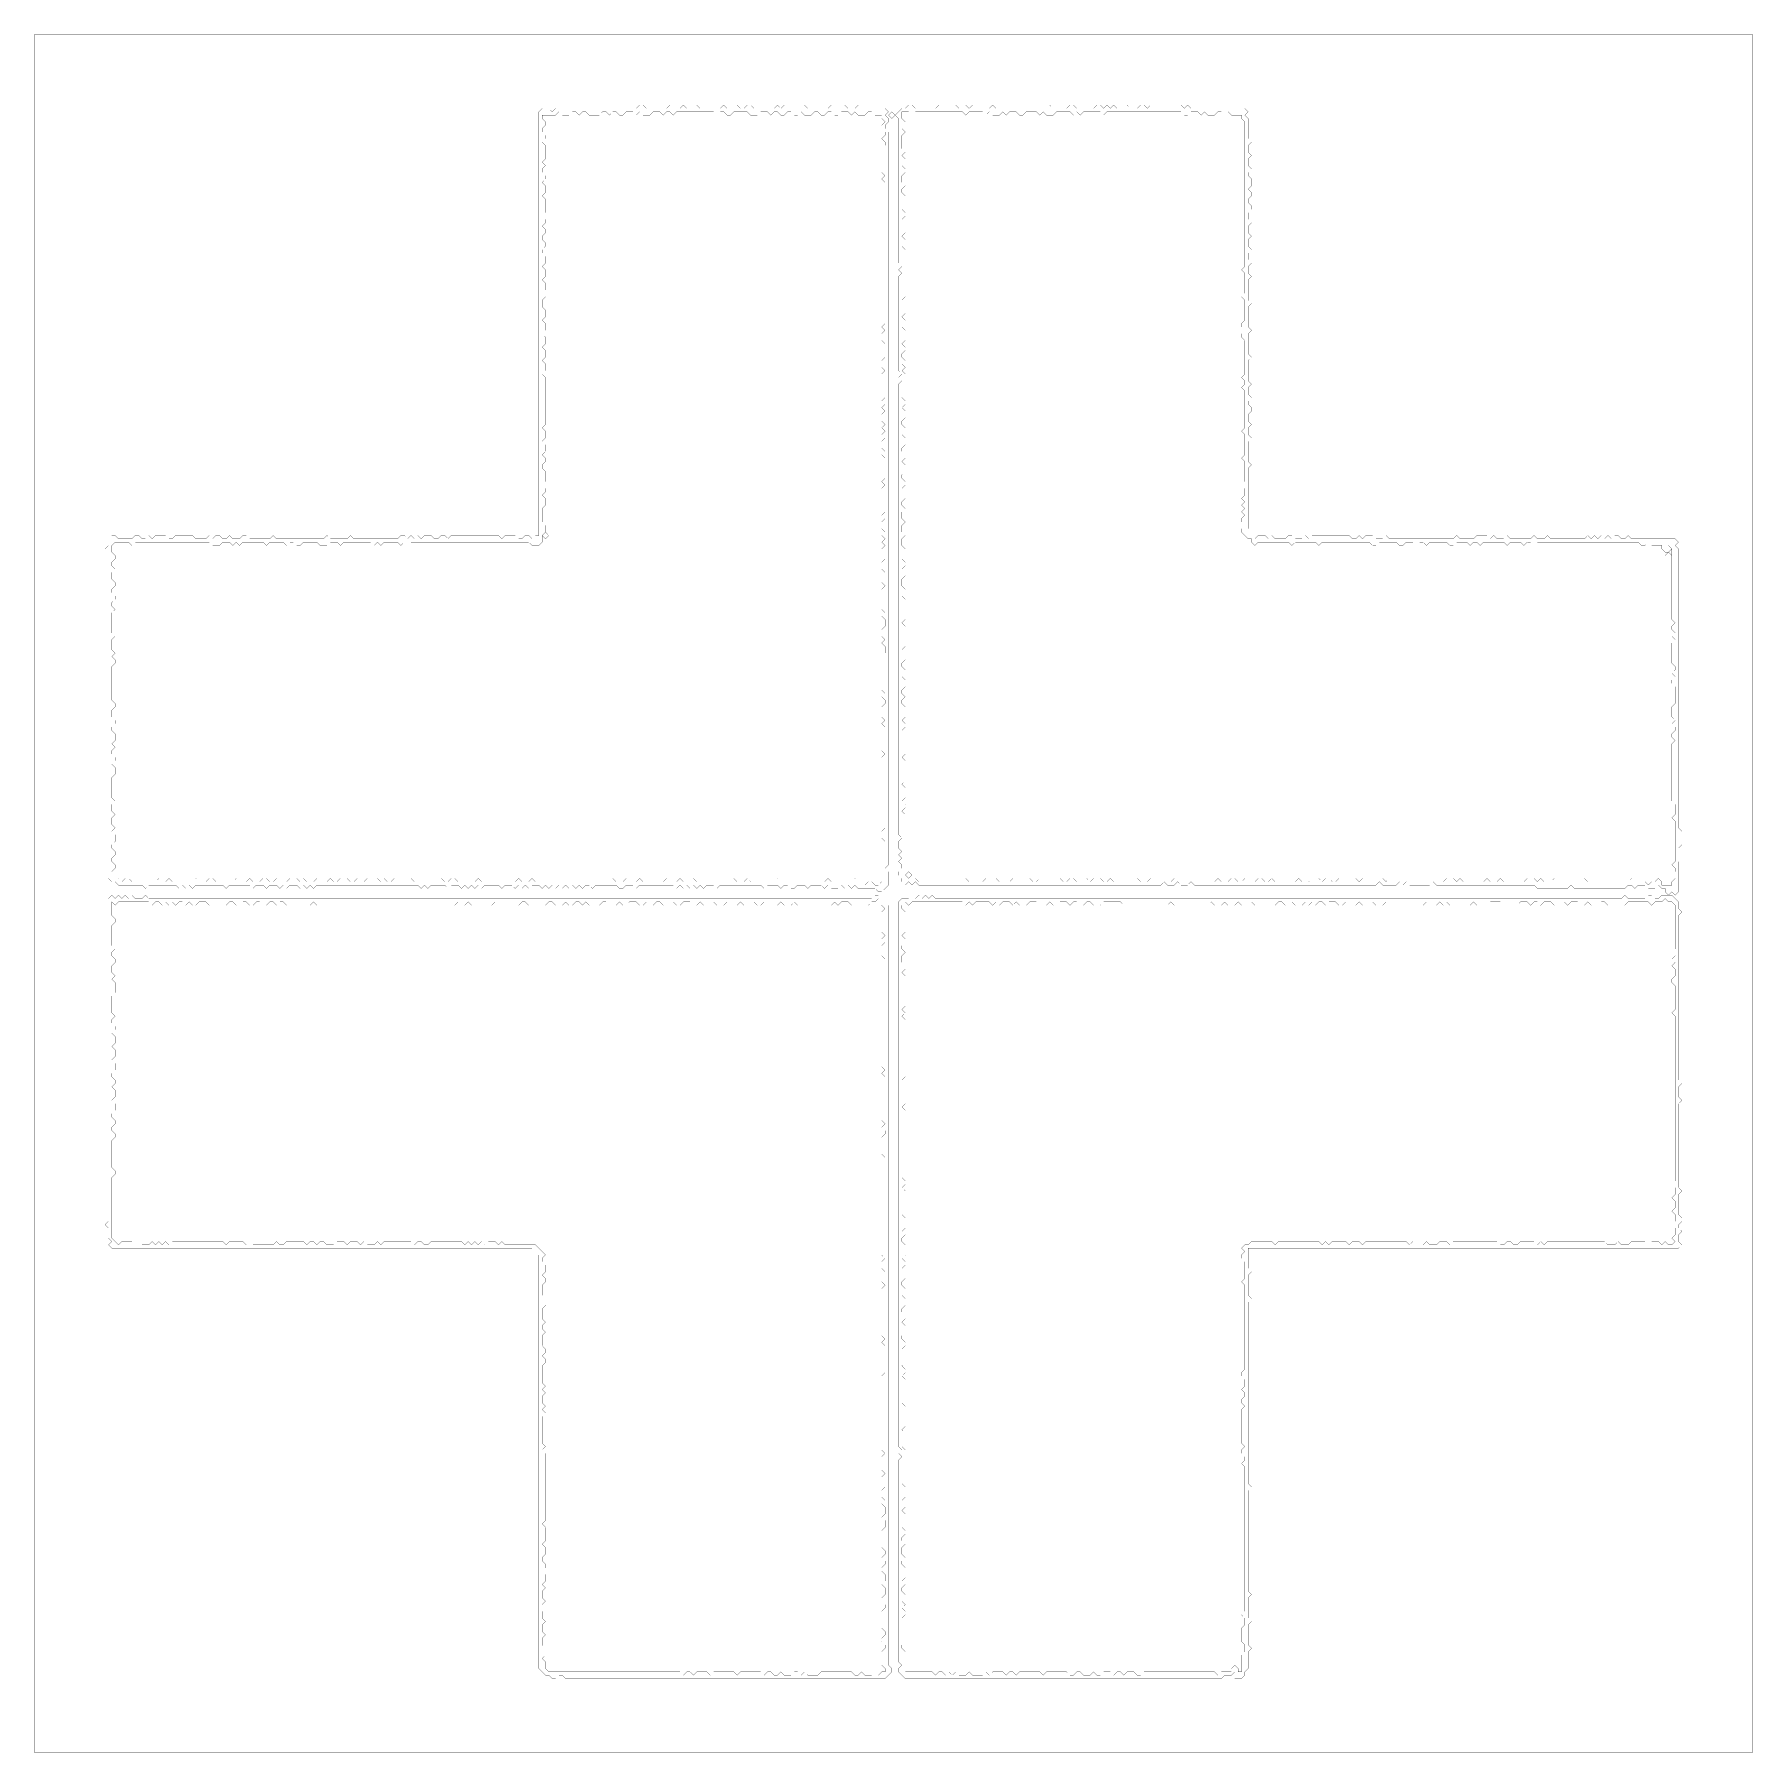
# Model space of a CAD drawing. Header units: metres. Extents: x 0 to 5041, y -5041 to 0.
import ezdxf

# ---------------------------------------------------------------- set-up
doc = ezdxf.new("R2010")
doc.units = ezdxf.units.M
doc.layers.add('conductor', color=1, linetype='Continuous')
doc.layers.add('substrate', color=5, linetype='Continuous')

msp = doc.modelspace()

# ---------------------------------------------------------------- linework, layer by layer
at = {"layer": 'conductor', "const_width": 0.5}
for points in [[(1539, -226.9), (1529.1, -236.8), (1519.2, -236.8), (1509.4, -236.8), (1499.5, -236.8), (1489.7, -236.8), (1489.7, -246.6), (1499.5, -256.5), (1499.5, -266.4), (1489.7, -276.2), (1489.7, -286.1), (1499.5, -296), (1499.5, -305.8), (1489.7, -315.7), (1499.5, -325.6), (1499.5, -335.4), (1499.5, -345.3), (1499.5, -355.1), (1499.5, -365), (1489.7, -374.9), (1499.5, -384.7), (1489.7, -394.6), (1489.7, -404.5), (1499.5, -414.3), (1499.5, -424.2), (1489.7, -434.1), (1499.5, -443.9), (1499.5, -453.8), (1499.5, -463.7), (1489.7, -473.5), (1499.5, -483.4), (1499.5, -493.3), (1499.5, -503.1), (1499.5, -513), (1499.5, -522.9), (1489.7, -532.7), (1499.5, -542.6), (1499.5, -552.5), (1489.7, -562.3), (1499.5, -572.2), (1499.5, -582), (1489.7, -591.9), (1489.7, -601.8), (1499.5, -611.6), (1499.5, -621.5), (1489.7, -631.4), (1489.7, -641.2), (1499.5, -651.1), (1499.5, -661), (1499.5, -670.8), (1489.7, -680.7), (1499.5, -690.6), (1499.5, -700.4), (1499.5, -710.3), (1489.7, -720.2), (1499.5, -730), (1499.5, -739.9), (1499.5, -749.8), (1489.7, -759.6), (1499.5, -769.5), (1489.7, -779.4), (1489.7, -789.2), (1489.7, -799.1), (1499.5, -808.9), (1499.5, -818.8), (1499.5, -828.7), (1489.7, -838.5), (1499.5, -848.4), (1499.5, -858.3), (1499.5, -868.1), (1489.7, -878), (1499.5, -887.9), (1499.5, -897.7), (1499.5, -907.6), (1489.7, -917.5), (1499.5, -927.3), (1499.5, -937.2), (1499.5, -947.1), (1489.7, -956.9), (1499.5, -966.8), (1499.5, -976.7), (1499.5, -986.5), (1489.7, -996.4), (1499.5, -1006.3), (1499.5, -1016.1), (1499.5, -1026), (1499.5, -1035.8), (1499.5, -1045.7), (1499.5, -1055.6), (1499.5, -1065.4), (1499.5, -1075.3), (1499.5, -1085.2), (1499.5, -1095), (1499.5, -1104.9), (1499.5, -1114.8), (1499.5, -1124.6), (1499.5, -1134.5), (1499.5, -1144.4), (1489.7, -1154.2), (1499.5, -1164.1), (1499.5, -1174), (1499.5, -1183.8), (1489.7, -1193.7), (1499.5, -1203.6), (1499.5, -1213.4), (1499.5, -1223.3), (1489.7, -1233.2), (1499.5, -1243), (1499.5, -1252.9), (1489.7, -1262.8), (1489.7, -1272.6), (1499.5, -1282.5), (1499.5, -1292.3), (1499.5, -1302.2), (1499.5, -1312.1), (1489.7, -1321.9), (1499.5, -1331.8), (1499.5, -1341.7), (1489.7, -1351.5), (1499.5, -1361.4), (1499.5, -1371.3), (1499.5, -1381.1), (1489.7, -1391), (1489.7, -1400.9), (1489.7, -1410.7), (1489.7, -1420.6), (1489.7, -1430.5), (1499.5, -1440.3), (1499.5, -1450.2), (1499.5, -1460.1), (1489.7, -1469.9), (1489.7, -1479.8), (1489.7, -1489.7), (1479.8, -1499.5), (1469.9, -1499.5), (1460.1, -1499.5), (1450.2, -1489.7), (1440.3, -1489.7), (1430.5, -1489.7), (1420.6, -1489.7), (1410.7, -1489.7), (1400.9, -1489.7), (1391, -1489.7), (1381.1, -1489.7), (1371.3, -1489.7), (1361.4, -1489.7), (1351.5, -1489.7), (1341.7, -1489.7), (1331.8, -1489.7), (1321.9, -1489.7), (1312.1, -1489.7), (1302.2, -1489.7), (1292.3, -1489.7), (1282.5, -1489.7), (1272.6, -1489.7), (1262.8, -1489.7), (1252.9, -1489.7), (1243, -1489.7), (1233.2, -1489.7), (1223.3, -1489.7), (1213.4, -1489.7), (1203.6, -1489.7), (1193.7, -1489.7), (1183.8, -1489.7), (1174, -1489.7), (1164.1, -1489.7), (1154.2, -1489.7), (1144.4, -1489.7), (1134.5, -1489.7), (1124.6, -1489.7), (1114.8, -1489.7), (1104.9, -1489.7), (1095, -1499.5), (1085.2, -1489.7), (1075.3, -1499.5), (1065.4, -1489.7), (1055.6, -1489.7), (1045.7, -1489.7), (1035.8, -1489.7), (1026, -1489.7), (1016.1, -1499.5), (1006.3, -1489.7), (996.4, -1499.5), (986.5, -1489.7), (976.7, -1489.7), (966.8, -1489.7), (956.9, -1489.7), (947.1, -1489.7), (937.2, -1489.7), (927.3, -1489.7), (917.5, -1489.7), (907.6, -1489.7), (897.7, -1499.5), (887.9, -1489.7), (878, -1489.7), (868.1, -1489.7), (858.3, -1499.5), (848.4, -1499.5), (838.5, -1499.5), (828.7, -1489.7), (818.8, -1489.7), (808.9, -1489.7), (799.1, -1489.7), (789.2, -1489.7), (779.4, -1499.5), (769.5, -1499.5), (759.6, -1489.7), (749.8, -1489.7), (739.9, -1499.5), (730, -1489.7), (720.2, -1489.7), (710.3, -1489.7), (700.4, -1489.7), (690.6, -1489.7), (680.7, -1499.5), (670.8, -1489.7), (661, -1489.7), (651.1, -1489.7), (641.2, -1489.7), (631.4, -1489.7), (621.5, -1489.7), (611.6, -1489.7), (601.8, -1499.5), (591.9, -1489.7), (582, -1499.5), (572.2, -1489.7), (562.3, -1489.7), (552.5, -1489.7), (542.6, -1499.5), (532.7, -1499.5), (522.9, -1499.5), (513, -1489.7), (503.1, -1489.7), (493.3, -1489.7), (483.4, -1489.7), (473.5, -1489.7), (463.7, -1489.7), (453.8, -1489.7), (443.9, -1489.7), (434.1, -1489.7), (424.2, -1489.7), (414.3, -1489.7), (404.5, -1489.7), (394.6, -1489.7), (384.7, -1489.7), (374.9, -1489.7), (365, -1489.7), (355.1, -1489.7), (345.3, -1489.7), (335.4, -1489.7), (325.6, -1489.7), (315.7, -1489.7), (305.8, -1489.7), (296, -1489.7), (286.1, -1499.5), (276.2, -1489.7), (266.4, -1489.7), (256.5, -1489.7), (246.6, -1489.7), (236.8, -1489.7), (226.9, -1499.5), (226.9, -1509.4), (226.9, -1519.2), (236.8, -1529.1), (236.8, -1539), (226.9, -1548.8), (226.9, -1558.7), (236.8, -1568.6), (226.9, -1578.4), (226.9, -1588.3), (226.9, -1598.2), (236.8, -1608), (236.8, -1617.9), (226.9, -1627.8), (226.9, -1637.6), (236.8, -1647.5), (236.8, -1657.4), (226.9, -1667.2), (226.9, -1677.1), (236.8, -1687), (226.9, -1696.8), (226.9, -1706.7), (226.9, -1716.6), (226.9, -1726.4), (226.9, -1736.3), (226.9, -1746.1), (226.9, -1756), (236.8, -1765.9), (226.9, -1775.7), (226.9, -1785.6), (226.9, -1795.5), (226.9, -1805.3), (236.8, -1815.2), (226.9, -1825.1), (236.8, -1834.9), (236.8, -1844.8), (226.9, -1854.7), (226.9, -1864.5), (226.9, -1874.4), (226.9, -1884.3), (226.9, -1894.1), (226.9, -1904), (226.9, -1913.9), (226.9, -1923.7), (226.9, -1933.6), (226.9, -1943.5), (226.9, -1953.3), (236.8, -1963.2), (236.8, -1973), (226.9, -1982.9), (226.9, -1992.8), (226.9, -2002.6), (236.8, -2012.5), (236.8, -2022.4), (226.9, -2032.2), (226.9, -2042.1), (236.8, -2052), (236.8, -2061.8), (236.8, -2071.7), (226.9, -2081.6), (236.8, -2091.4), (226.9, -2101.3), (226.9, -2111.2), (236.8, -2121), (236.8, -2130.9), (226.9, -2140.8), (236.8, -2150.6), (236.8, -2160.5), (236.8, -2170.4), (226.9, -2180.2), (226.9, -2190.1), (226.9, -2199.9), (226.9, -2209.8), (226.9, -2219.7), (226.9, -2229.5), (226.9, -2239.4), (236.8, -2249.3), (226.9, -2259.1), (226.9, -2269), (226.9, -2278.9), (236.8, -2288.7), (226.9, -2298.6), (226.9, -2308.5), (226.9, -2318.3), (236.8, -2328.2), (226.9, -2338.1), (236.8, -2347.9), (236.8, -2357.8), (236.8, -2367.7), (226.9, -2377.5), (226.9, -2387.4), (236.8, -2397.3), (236.8, -2407.1), (226.9, -2417), (226.9, -2426.8), (236.8, -2436.7), (236.8, -2446.6), (226.9, -2456.4), (236.8, -2456.4), (246.6, -2466.3), (236.8, -2476.2), (246.6, -2476.2), (256.5, -2486), (266.4, -2476.2), (276.2, -2476.2), (286.1, -2486), (296, -2486), (305.8, -2486), (315.7, -2486), (325.6, -2486), (335.4, -2486), (345.3, -2486), (355.1, -2486), (365, -2476.2), (374.9, -2486), (384.7, -2486), (394.6, -2476.2), (404.5, -2486), (414.3, -2486), (424.2, -2486), (434.1, -2486), (443.9, -2486), (453.8, -2486), (463.7, -2486), (473.5, -2476.2), (483.4, -2486), (493.3, -2486), (503.1, -2486), (513, -2476.2), (522.9, -2476.2), (532.7, -2486), (542.6, -2486), (552.5, -2486), (562.3, -2486), (572.2, -2486), (582, -2486), (591.9, -2476.2), (601.8, -2476.2), (611.6, -2486), (621.5, -2486), (631.4, -2476.2), (641.2, -2486), (651.1, -2486), (661, -2486), (670.8, -2476.2), (680.7, -2476.2), (690.6, -2486), (700.4, -2486), (710.3, -2476.2), (720.2, -2486), (730, -2486), (739.9, -2486), (749.8, -2476.2), (759.6, -2476.2), (769.5, -2476.2), (779.4, -2486), (789.2, -2476.2), (799.1, -2486), (808.9, -2486), (818.8, -2486), (828.7, -2476.2), (838.5, -2476.2), (848.4, -2486), (858.3, -2486), (868.1, -2476.2), (878, -2486), (887.9, -2486), (897.7, -2476.2), (907.6, -2476.2), (917.5, -2476.2), (927.3, -2486), (937.2, -2486), (947.1, -2476.2), (956.9, -2486), (966.8, -2486), (976.7, -2476.2), (986.5, -2476.2), (996.4, -2476.2), (1006.3, -2476.2), (1016.1, -2486), (1026, -2476.2), (1035.8, -2486), (1045.7, -2486), (1055.6, -2476.2), (1065.4, -2476.2), (1075.3, -2476.2), (1085.2, -2476.2), (1095, -2476.2), (1104.9, -2476.2), (1114.8, -2486), (1124.6, -2486), (1134.5, -2486), (1144.4, -2476.2), (1154.2, -2476.2), (1164.1, -2476.2), (1174, -2476.2), (1183.8, -2476.2), (1193.7, -2476.2), (1203.6, -2486), (1213.4, -2486), (1223.3, -2476.2), (1233.2, -2476.2), (1243, -2486), (1252.9, -2486), (1262.8, -2476.2), (1272.6, -2486), (1282.5, -2486), (1292.3, -2486), (1302.2, -2476.2), (1312.1, -2486), (1321.9, -2486), (1331.8, -2486), (1341.7, -2486), (1351.5, -2486), (1361.4, -2486), (1371.3, -2486), (1381.1, -2476.2), (1391, -2476.2), (1400.9, -2486), (1410.7, -2486), (1420.6, -2476.2), (1430.5, -2486), (1440.3, -2486), (1450.2, -2486), (1460.1, -2476.2), (1469.9, -2486), (1479.8, -2486), (1489.7, -2486), (1499.5, -2486), (1509.4, -2486), (1519.2, -2486), (1529.1, -2486), (1539, -2486), (1548.8, -2486), (1558.7, -2486), (1568.6, -2486), (1578.4, -2486), (1588.3, -2486), (1598.2, -2486), (1608, -2486), (1617.9, -2486), (1627.8, -2486), (1637.6, -2486), (1647.5, -2486), (1657.4, -2486), (1667.2, -2486), (1677.1, -2486), (1687, -2486), (1696.8, -2476.2), (1706.7, -2486), (1716.6, -2486), (1726.4, -2486), (1736.3, -2476.2), (1746.1, -2486), (1756, -2486), (1765.9, -2486), (1775.7, -2476.2), (1785.6, -2486), (1795.5, -2486), (1805.3, -2486), (1815.2, -2486), (1825.1, -2486), (1834.9, -2486), (1844.8, -2486), (1854.7, -2476.2), (1864.5, -2486), (1874.4, -2486), (1884.3, -2486), (1894.1, -2476.2), (1904, -2486), (1913.9, -2486), (1923.7, -2486), (1933.6, -2476.2), (1943.5, -2486), (1953.3, -2486), (1963.2, -2486), (1973, -2486), (1982.9, -2486), (1992.8, -2486), (2002.6, -2486), (2012.5, -2486), (2022.4, -2486), (2032.2, -2486), (2042.1, -2486), (2052, -2476.2), (2061.8, -2486), (2071.7, -2486), (2081.6, -2486), (2091.4, -2476.2), (2101.3, -2486), (2111.2, -2486), (2121, -2486), (2130.9, -2486), (2140.8, -2486), (2150.6, -2486), (2160.5, -2476.2), (2170.4, -2476.2), (2180.2, -2476.2), (2190.1, -2486), (2199.9, -2486), (2209.8, -2486), (2219.7, -2486), (2229.5, -2486), (2239.4, -2486), (2249.3, -2486), (2259.1, -2486), (2269, -2486), (2278.9, -2486), (2288.7, -2486), (2298.6, -2486), (2308.5, -2486), (2318.3, -2486), (2328.2, -2476.2), (2338.1, -2486), (2347.9, -2486), (2357.8, -2486), (2367.7, -2486), (2377.5, -2486), (2387.4, -2486), (2397.3, -2486), (2407.1, -2476.2), (2417, -2486), (2426.8, -2486), (2436.7, -2495.9), (2446.6, -2486), (2456.4, -2486), (2466.3, -2495.9), (2476.2, -2495.9), (2486, -2486), (2486, -2476.2), (2486, -2466.3), (2486, -2456.4), (2486, -2446.6), (2486, -2436.7), (2486, -2426.8), (2486, -2417), (2486, -2407.1), (2486, -2397.3), (2486, -2387.4), (2486, -2377.5), (2495.9, -2367.7), (2486, -2357.8), (2486, -2347.9), (2486, -2338.1), (2495.9, -2328.2), (2486, -2318.3), (2486, -2308.5), (2486, -2298.6), (2486, -2288.7), (2486, -2278.9), (2486, -2269), (2486, -2259.1), (2486, -2249.3), (2486, -2239.4), (2486, -2229.5), (2486, -2219.7), (2486, -2209.8), (2486, -2199.9), (2486, -2190.1), (2486, -2180.2), (2486, -2170.4), (2486, -2160.5), (2486, -2150.6), (2486, -2140.8), (2486, -2130.9), (2486, -2121), (2495.9, -2111.2), (2486, -2101.3), (2486, -2091.4), (2486, -2081.6), (2486, -2071.7), (2486, -2061.8), (2486, -2052), (2486, -2042.1), (2495.9, -2032.2), (2486, -2022.4), (2495.9, -2012.5), (2486, -2002.6), (2486, -1992.8), (2486, -1982.9), (2486, -1973), (2495.9, -1963.2), (2495.9, -1953.3), (2486, -1943.5), (2495.9, -1933.6), (2486, -1923.7), (2486, -1913.9), (2486, -1904), (2486, -1894.1), (2486, -1884.3), (2486, -1874.4), (2486, -1864.5), (2486, -1854.7), (2486, -1844.8), (2486, -1834.9), (2486, -1825.1), (2495.9, -1815.2), (2495.9, -1805.3), (2495.9, -1795.5), (2486, -1785.6), (2495.9, -1775.7), (2486, -1765.9), (2486, -1756), (2486, -1746.1), (2495.9, -1736.3), (2495.9, -1726.4), (2495.9, -1716.6), (2486, -1706.7), (2495.9, -1696.8), (2486, -1687), (2486, -1677.1), (2486, -1667.2), (2486, -1657.4), (2486, -1647.5), (2486, -1637.6), (2486, -1627.8), (2495.9, -1617.9), (2486, -1608), (2486, -1598.2), (2486, -1588.3), (2495.9, -1578.4), (2486, -1568.6), (2486, -1558.7), (2486, -1548.8), (2495.9, -1539), (2486, -1529.1), (2486, -1519.2), (2486, -1509.4), (2495.9, -1499.5), (2486, -1489.7), (2495.9, -1479.8), (2486, -1469.9), (2495.9, -1460.1), (2486, -1450.2), (2486, -1440.3), (2486, -1430.5), (2495.9, -1420.6), (2486, -1410.7), (2495.9, -1400.9), (2486, -1391), (2486, -1381.1), (2486, -1371.3), (2486, -1361.4), (2486, -1351.5), (2486, -1341.7), (2486, -1331.8), (2495.9, -1321.9), (2486, -1312.1), (2495.9, -1302.2), (2486, -1292.3), (2486, -1282.5), (2486, -1272.6), (2486, -1262.8), (2486, -1252.9), (2495.9, -1243), (2486, -1233.2), (2495.9, -1223.3), (2486, -1213.4), (2486, -1203.6), (2486, -1193.7), (2495.9, -1183.8), (2486, -1174), (2495.9, -1164.1), (2486, -1154.2), (2495.9, -1144.4), (2486, -1134.5), (2486, -1124.6), (2486, -1114.8), (2495.9, -1104.9), (2486, -1095), (2495.9, -1085.2), (2486, -1075.3), (2495.9, -1065.4), (2486, -1055.6), (2486, -1045.7), (2486, -1035.8), (2486, -1026), (2486, -1016.1), (2486, -1006.3), (2486, -996.4), (2495.9, -986.5), (2486, -976.7), (2486, -966.8), (2486, -956.9), (2495.9, -947.1), (2486, -937.2), (2486, -927.3), (2486, -917.5), (2495.9, -907.6), (2486, -897.7), (2486, -887.9), (2486, -878), (2495.9, -868.1), (2486, -858.3), (2495.9, -848.4), (2486, -838.5), (2486, -828.7), (2486, -818.8), (2486, -808.9), (2486, -799.1), (2486, -789.2), (2486, -779.4), (2486, -769.5), (2486, -759.6), (2486, -749.8), (2486, -739.9), (2486, -730), (2486, -720.2), (2486, -710.3), (2486, -700.4), (2486, -690.6), (2486, -680.7), (2486, -670.8), (2486, -661), (2486, -651.1), (2486, -641.2), (2486, -631.4), (2486, -621.5), (2486, -611.6), (2486, -601.8), (2486, -591.9), (2486, -582), (2486, -572.2), (2486, -562.3), (2486, -552.5), (2486, -542.6), (2486, -532.7), (2486, -522.9), (2486, -513), (2486, -503.1), (2486, -493.3), (2486, -483.4), (2486, -473.5), (2486, -463.7), (2486, -453.8), (2486, -443.9), (2495.9, -434.1), (2486, -424.2), (2495.9, -414.3), (2486, -404.5), (2486, -394.6), (2486, -384.7), (2486, -374.9), (2486, -365), (2486, -355.1), (2486, -345.3), (2486, -335.4), (2495.9, -325.6), (2495.9, -315.7), (2486, -305.8), (2495.9, -296), (2495.9, -286.1), (2486, -276.2), (2486, -266.4), (2495.9, -256.5), (2486, -246.6), (2486, -236.8), (2476.2, -236.8), (2466.3, -236.8), (2456.4, -226.9), (2446.6, -226.9), (2436.7, -236.8), (2426.8, -236.8), (2417, -236.8), (2407.1, -226.9), (2397.3, -236.8), (2387.4, -226.9), (2377.5, -226.9), (2367.7, -226.9), (2357.8, -236.8), (2347.9, -236.8), (2338.1, -226.9), (2328.2, -226.9), (2318.3, -236.8), (2308.5, -236.8), (2298.6, -226.9), (2288.7, -226.9), (2278.9, -236.8), (2269, -236.8), (2259.1, -236.8), (2249.3, -226.9), (2239.4, -236.8), (2229.5, -236.8), (2219.7, -226.9), (2209.8, -226.9), (2199.9, -236.8), (2190.1, -236.8), (2180.2, -226.9), (2170.4, -226.9), (2160.5, -236.8), (2150.6, -226.9), (2140.8, -226.9), (2130.9, -226.9), (2121, -236.8), (2111.2, -236.8), (2101.3, -236.8), (2091.4, -226.9), (2081.6, -226.9), (2071.7, -226.9), (2061.8, -226.9), (2052, -226.9), (2042.1, -236.8), (2032.2, -236.8), (2022.4, -226.9), (2012.5, -226.9), (2002.6, -236.8), (1992.8, -226.9), (1982.9, -226.9), (1973, -226.9), (1963.2, -226.9), (1953.3, -226.9), (1943.5, -226.9), (1933.6, -226.9), (1923.7, -226.9), (1913.9, -226.9), (1904, -226.9), (1894.1, -226.9), (1884.3, -226.9), (1874.4, -236.8), (1864.5, -226.9), (1854.7, -226.9), (1844.8, -236.8), (1834.9, -226.9), (1825.1, -226.9), (1815.2, -226.9), (1805.3, -236.8), (1795.5, -236.8), (1785.6, -236.8), (1775.7, -226.9), (1765.9, -236.8), (1756, -226.9), (1746.1, -226.9), (1736.3, -226.9), (1726.4, -236.8), (1716.6, -236.8), (1706.7, -226.9), (1696.8, -226.9), (1687, -236.8), (1677.1, -226.9), (1667.2, -226.9), (1657.4, -236.8), (1647.5, -236.8), (1637.6, -236.8), (1627.8, -236.8), (1617.9, -226.9), (1608, -226.9), (1598.2, -236.8), (1588.3, -226.9), (1578.4, -226.9), (1568.6, -236.8), (1558.7, -236.8), (1548.8, -236.8)], [(2545.2, -226.9), (2545.2, -236.8), (2545.2, -246.6), (2555.1, -256.5), (2555.1, -266.4), (2545.2, -276.2), (2555.1, -286.1), (2545.2, -296), (2545.2, -305.8), (2545.2, -315.7), (2545.2, -325.6), (2545.2, -335.4), (2555.1, -345.3), (2545.2, -355.1), (2555.1, -365), (2555.1, -374.9), (2545.2, -384.7), (2555.1, -394.6), (2555.1, -404.5), (2545.2, -414.3), (2545.2, -424.2), (2545.2, -434.1), (2555.1, -443.9), (2545.2, -453.8), (2545.2, -463.7), (2555.1, -473.5), (2555.1, -483.4), (2555.1, -493.3), (2555.1, -503.1), (2545.2, -513), (2555.1, -522.9), (2555.1, -532.7), (2545.2, -542.6), (2555.1, -552.5), (2555.1, -562.3), (2555.1, -572.2), (2555.1, -582), (2545.2, -591.9), (2555.1, -601.8), (2555.1, -611.6), (2545.2, -621.5), (2555.1, -631.4), (2555.1, -641.2), (2555.1, -651.1), (2555.1, -661), (2555.1, -670.8), (2555.1, -680.7), (2555.1, -690.6), (2555.1, -700.4), (2555.1, -710.3), (2555.1, -720.2), (2555.1, -730), (2555.1, -739.9), (2555.1, -749.8), (2555.1, -759.6), (2555.1, -769.5), (2545.2, -779.4), (2555.1, -789.2), (2555.1, -799.1), (2555.1, -808.9), (2555.1, -818.8), (2545.2, -828.7), (2555.1, -838.5), (2555.1, -848.4), (2545.2, -858.3), (2555.1, -868.1), (2555.1, -878), (2555.1, -887.9), (2555.1, -897.7), (2545.2, -907.6), (2555.1, -917.5), (2555.1, -927.3), (2545.2, -937.2), (2545.2, -947.1), (2555.1, -956.9), (2545.2, -966.8), (2555.1, -976.7), (2545.2, -986.5), (2555.1, -996.4), (2555.1, -1006.3), (2555.1, -1016.1), (2555.1, -1026), (2555.1, -1035.8), (2555.1, -1045.7), (2555.1, -1055.6), (2545.2, -1065.4), (2555.1, -1075.3), (2555.1, -1085.2), (2545.2, -1095), (2555.1, -1104.9), (2555.1, -1114.8), (2555.1, -1124.6), (2545.2, -1134.5), (2545.2, -1144.4), (2555.1, -1154.2), (2555.1, -1164.1), (2545.2, -1174), (2555.1, -1183.8), (2555.1, -1193.7), (2555.1, -1203.6), (2545.2, -1213.4), (2545.2, -1223.3), (2555.1, -1233.2), (2555.1, -1243), (2545.2, -1252.9), (2555.1, -1262.8), (2555.1, -1272.6), (2555.1, -1282.5), (2545.2, -1292.3), (2545.2, -1302.2), (2555.1, -1312.1), (2555.1, -1321.9), (2545.2, -1331.8), (2555.1, -1341.7), (2555.1, -1351.5), (2555.1, -1361.4), (2545.2, -1371.3), (2545.2, -1381.1), (2555.1, -1391), (2545.2, -1400.9), (2545.2, -1410.7), (2545.2, -1420.6), (2555.1, -1430.5), (2545.2, -1440.3), (2545.2, -1450.2), (2545.2, -1460.1), (2555.1, -1469.9), (2545.2, -1479.8), (2545.2, -1489.7), (2545.2, -1499.5), (2555.1, -1509.4), (2555.1, -1519.2), (2555.1, -1529.1), (2545.2, -1539), (2555.1, -1548.8), (2555.1, -1558.7), (2545.2, -1568.6), (2555.1, -1578.4), (2555.1, -1588.3), (2545.2, -1598.2), (2545.2, -1608), (2545.2, -1617.9), (2555.1, -1627.8), (2555.1, -1637.6), (2545.2, -1647.5), (2555.1, -1657.4), (2555.1, -1667.2), (2555.1, -1677.1), (2555.1, -1687), (2555.1, -1696.8), (2555.1, -1706.7), (2555.1, -1716.6), (2545.2, -1726.4), (2555.1, -1736.3), (2555.1, -1746.1), (2555.1, -1756), (2555.1, -1765.9), (2555.1, -1775.7), (2555.1, -1785.6), (2555.1, -1795.5), (2545.2, -1805.3), (2555.1, -1815.2), (2555.1, -1825.1), (2555.1, -1834.9), (2545.2, -1844.8), (2545.2, -1854.7), (2555.1, -1864.5), (2555.1, -1874.4), (2545.2, -1884.3), (2555.1, -1894.1), (2555.1, -1904), (2555.1, -1913.9), (2545.2, -1923.7), (2545.2, -1933.6), (2555.1, -1943.5), (2545.2, -1953.3), (2545.2, -1963.2), (2555.1, -1973), (2555.1, -1982.9), (2555.1, -1992.8), (2555.1, -2002.6), (2545.2, -2012.5), (2555.1, -2022.4), (2555.1, -2032.2), (2545.2, -2042.1), (2555.1, -2052), (2555.1, -2061.8), (2555.1, -2071.7), (2555.1, -2081.6), (2555.1, -2091.4), (2555.1, -2101.3), (2555.1, -2111.2), (2545.2, -2121), (2555.1, -2130.9), (2555.1, -2140.8), (2555.1, -2150.6), (2555.1, -2160.5), (2555.1, -2170.4), (2555.1, -2180.2), (2555.1, -2190.1), (2545.2, -2199.9), (2555.1, -2209.8), (2555.1, -2219.7), (2555.1, -2229.5), (2555.1, -2239.4), (2545.2, -2249.3), (2555.1, -2259.1), (2555.1, -2269), (2545.2, -2278.9), (2555.1, -2288.7), (2555.1, -2298.6), (2555.1, -2308.5), (2555.1, -2318.3), (2555.1, -2328.2), (2555.1, -2338.1), (2555.1, -2347.9), (2555.1, -2357.8), (2555.1, -2367.7), (2555.1, -2377.5), (2555.1, -2387.4), (2555.1, -2397.3), (2555.1, -2407.1), (2555.1, -2417), (2555.1, -2426.8), (2555.1, -2436.7), (2555.1, -2446.6), (2555.1, -2456.4), (2555.1, -2466.3), (2555.1, -2476.2), (2565, -2476.2), (2574.8, -2476.2), (2584.7, -2476.2), (2594.6, -2486), (2604.4, -2486), (2614.3, -2486), (2624.2, -2486), (2634, -2486), (2643.9, -2486), (2653.7, -2486), (2663.6, -2486), (2673.5, -2486), (2683.3, -2486), (2693.2, -2486), (2703.1, -2486), (2712.9, -2486), (2722.8, -2486), (2732.7, -2476.2), (2742.5, -2486), (2752.4, -2486), (2762.3, -2486), (2772.1, -2486), (2782, -2486), (2791.9, -2476.2), (2801.7, -2476.2), (2811.6, -2476.2), (2821.5, -2476.2), (2831.3, -2486), (2841.2, -2486), (2851.1, -2486), (2860.9, -2486), (2870.8, -2476.2), (2880.6, -2476.2), (2890.5, -2476.2), (2900.4, -2476.2), (2910.2, -2476.2), (2920.1, -2476.2), (2930, -2486), (2939.8, -2486), (2949.7, -2476.2), (2959.6, -2476.2), (2969.4, -2476.2), (2979.3, -2476.2), (2989.2, -2476.2), (2999, -2476.2), (3008.9, -2476.2), (3018.8, -2486), (3028.6, -2486), (3038.5, -2476.2), (3048.4, -2476.2), (3058.2, -2486), (3068.1, -2476.2), (3078, -2476.2), (3087.8, -2476.2), (3097.7, -2486), (3107.5, -2476.2), (3117.4, -2476.2), (3127.3, -2476.2), (3137.1, -2486), (3147, -2486), (3156.9, -2476.2), (3166.7, -2486), (3176.6, -2486), (3186.5, -2486), (3196.3, -2476.2), (3206.2, -2476.2), (3216.1, -2476.2), (3225.9, -2476.2), (3235.8, -2476.2), (3245.7, -2486), (3255.5, -2486), (3265.4, -2486), (3275.3, -2476.2), (3285.1, -2476.2), (3295, -2476.2), (3304.9, -2476.2), (3314.7, -2476.2), (3324.6, -2476.2), (3334.4, -2486), (3344.3, -2476.2), (3354.2, -2476.2), (3364, -2476.2), (3373.9, -2476.2), (3383.8, -2476.2), (3393.6, -2476.2), (3403.5, -2476.2), (3413.4, -2476.2), (3423.2, -2476.2), (3433.1, -2476.2), (3443, -2476.2), (3452.8, -2476.2), (3462.7, -2486), (3472.6, -2476.2), (3482.4, -2486), (3492.3, -2486), (3502.2, -2486), (3512, -2476.2), (3521.9, -2476.2), (3531.8, -2486), (3541.6, -2486), (3551.5, -2476.2), (3561.3, -2486), (3571.2, -2486), (3581.1, -2486), (3590.9, -2476.2), (3600.8, -2476.2), (3610.7, -2486), (3620.5, -2486), (3630.4, -2476.2), (3640.3, -2486), (3650.1, -2486), (3660, -2486), (3669.9, -2486), (3679.7, -2486), (3689.6, -2486), (3699.5, -2486), (3709.3, -2476.2), (3719.2, -2486), (3729.1, -2486), (3738.9, -2486), (3748.8, -2476.2), (3758.7, -2476.2), (3768.5, -2476.2), (3778.4, -2486), (3788.2, -2476.2), (3798.1, -2476.2), (3808, -2486), (3817.8, -2486), (3827.7, -2476.2), (3837.6, -2476.2), (3847.4, -2476.2), (3857.3, -2476.2), (3867.2, -2476.2), (3877, -2476.2), (3886.9, -2486), (3896.8, -2476.2), (3906.6, -2476.2), (3916.5, -2476.2), (3926.4, -2476.2), (3936.2, -2476.2), (3946.1, -2476.2), (3956, -2476.2), (3965.8, -2486), (3975.7, -2476.2), (3985.6, -2476.2), (3995.4, -2476.2), (4005.3, -2476.2), (4015.2, -2476.2), (4025, -2476.2), (4034.9, -2476.2), (4044.7, -2476.2), (4054.6, -2476.2), (4064.5, -2476.2), (4074.3, -2476.2), (4084.2, -2476.2), (4094.1, -2476.2), (4103.9, -2476.2), (4113.8, -2476.2), (4123.7, -2476.2), (4133.5, -2486), (4143.4, -2476.2), (4153.3, -2476.2), (4163.1, -2476.2), (4173, -2486), (4182.9, -2476.2), (4192.7, -2486), (4202.6, -2486), (4212.5, -2486), (4222.3, -2476.2), (4232.2, -2476.2), (4242.1, -2476.2), (4251.9, -2486), (4261.8, -2476.2), (4271.6, -2486), (4281.5, -2486), (4291.4, -2486), (4301.2, -2476.2), (4311.1, -2486), (4321, -2486), (4330.8, -2486), (4340.7, -2486), (4350.6, -2486), (4360.4, -2486), (4370.3, -2486), (4380.2, -2476.2), (4390, -2476.2), (4399.9, -2476.2), (4409.8, -2486), (4419.6, -2476.2), (4429.5, -2486), (4439.4, -2486), (4449.2, -2486), (4459.1, -2476.2), (4469, -2486), (4478.8, -2486), (4488.7, -2486), (4498.5, -2486), (4508.4, -2486), (4518.3, -2486), (4528.1, -2486), (4538, -2486), (4547.9, -2476.2), (4557.7, -2486), (4567.6, -2486), (4577.5, -2486), (4587.3, -2486), (4597.2, -2486), (4607.1, -2486), (4616.9, -2486), (4626.8, -2486), (4636.7, -2486), (4646.5, -2486), (4656.4, -2486), (4666.3, -2486), (4676.1, -2486), (4686, -2476.2), (4695.9, -2486), (4705.7, -2486), (4715.6, -2486), (4725.4, -2486), (4735.3, -2495.9), (4745.2, -2486), (4755, -2486), (4764.9, -2476.2), (4774.8, -2486), (4774.8, -2495.9), (4784.6, -2495.9), (4794.5, -2495.9), (4804.4, -2495.9), (4804.4, -2486), (4814.2, -2476.2), (4804.4, -2466.3), (4814.2, -2456.4), (4814.2, -2446.6), (4804.4, -2436.7), (4814.2, -2426.8), (4814.2, -2417), (4814.2, -2407.1), (4814.2, -2397.3), (4814.2, -2387.4), (4814.2, -2377.5), (4814.2, -2367.7), (4814.2, -2357.8), (4814.2, -2347.9), (4814.2, -2338.1), (4814.2, -2328.2), (4814.2, -2318.3), (4814.2, -2308.5), (4804.4, -2298.6), (4814.2, -2288.7), (4814.2, -2278.9), (4814.2, -2269), (4814.2, -2259.1), (4804.4, -2249.3), (4804.4, -2239.4), (4804.4, -2229.5), (4804.4, -2219.7), (4804.4, -2209.8), (4804.4, -2199.9), (4804.4, -2190.1), (4804.4, -2180.2), (4804.4, -2170.4), (4804.4, -2160.5), (4804.4, -2150.6), (4804.4, -2140.8), (4804.4, -2130.9), (4804.4, -2121), (4804.4, -2111.2), (4804.4, -2101.3), (4804.4, -2091.4), (4804.4, -2081.6), (4814.2, -2071.7), (4804.4, -2061.8), (4804.4, -2052), (4814.2, -2042.1), (4814.2, -2032.2), (4804.4, -2022.4), (4814.2, -2012.5), (4804.4, -2002.6), (4804.4, -1992.8), (4804.4, -1982.9), (4804.4, -1973), (4814.2, -1963.2), (4814.2, -1953.3), (4814.2, -1943.5), (4814.2, -1933.6), (4814.2, -1923.7), (4814.2, -1913.9), (4804.4, -1904), (4804.4, -1894.1), (4814.2, -1884.3), (4804.4, -1874.4), (4814.2, -1864.5), (4814.2, -1854.7), (4804.4, -1844.8), (4804.4, -1834.9), (4804.4, -1825.1), (4804.4, -1815.2), (4804.4, -1805.3), (4804.4, -1795.5), (4804.4, -1785.6), (4814.2, -1775.7), (4804.4, -1765.9), (4814.2, -1756), (4804.4, -1746.1), (4804.4, -1736.3), (4814.2, -1726.4), (4804.4, -1716.6), (4804.4, -1706.7), (4804.4, -1696.8), (4804.4, -1687), (4804.4, -1677.1), (4804.4, -1667.2), (4804.4, -1657.4), (4804.4, -1647.5), (4804.4, -1637.6), (4804.4, -1627.8), (4804.4, -1617.9), (4804.4, -1608), (4804.4, -1598.2), (4804.4, -1588.3), (4804.4, -1578.4), (4804.4, -1568.6), (4804.4, -1558.7), (4804.4, -1548.8), (4804.4, -1539), (4804.4, -1529.1), (4804.4, -1519.2), (4804.4, -1509.4), (4794.5, -1499.5), (4804.4, -1509.4), (4794.5, -1519.2), (4784.6, -1519.2), (4774.8, -1509.4), (4774.8, -1499.5), (4764.9, -1499.5), (4755, -1499.5), (4745.2, -1499.5), (4735.3, -1489.7), (4725.4, -1499.5), (4715.6, -1499.5), (4705.7, -1489.7), (4695.9, -1489.7), (4686, -1489.7), (4676.1, -1489.7), (4666.3, -1489.7), (4656.4, -1489.7), (4646.5, -1489.7), (4636.7, -1489.7), (4626.8, -1489.7), (4616.9, -1489.7), (4607.1, -1489.7), (4597.2, -1489.7), (4587.3, -1489.7), (4577.5, -1489.7), (4567.6, -1489.7), (4557.7, -1489.7), (4547.9, -1489.7), (4538, -1489.7), (4528.1, -1489.7), (4518.3, -1489.7), (4508.4, -1489.7), (4498.5, -1489.7), (4488.7, -1489.7), (4478.8, -1489.7), (4469, -1489.7), (4459.1, -1489.7), (4449.2, -1489.7), (4439.4, -1489.7), (4429.5, -1489.7), (4419.6, -1489.7), (4409.8, -1489.7), (4399.9, -1499.5), (4390, -1489.7), (4380.2, -1489.7), (4370.3, -1499.5), (4360.4, -1489.7), (4350.6, -1489.7), (4340.7, -1489.7), (4330.8, -1489.7), (4321, -1499.5), (4311.1, -1489.7), (4301.2, -1489.7), (4291.4, -1489.7), (4281.5, -1489.7), (4271.6, -1489.7), (4261.8, -1489.7), (4251.9, -1489.7), (4242.1, -1499.5), (4232.2, -1489.7), (4222.3, -1489.7), (4212.5, -1499.5), (4202.6, -1489.7), (4192.7, -1489.7), (4182.9, -1489.7), (4173, -1489.7), (4163.1, -1499.5), (4153.3, -1499.5), (4143.4, -1489.7), (4133.5, -1489.7), (4123.7, -1489.7), (4113.8, -1489.7), (4103.9, -1489.7), (4094.1, -1489.7), (4084.2, -1499.5), (4074.3, -1489.7), (4064.5, -1489.7), (4054.6, -1499.5), (4044.7, -1489.7), (4034.9, -1489.7), (4025, -1489.7), (4015.2, -1499.5), (4005.3, -1499.5), (3995.4, -1489.7), (3985.6, -1489.7), (3975.7, -1489.7), (3965.8, -1489.7), (3956, -1489.7), (3946.1, -1489.7), (3936.2, -1499.5), (3926.4, -1499.5), (3916.5, -1489.7), (3906.6, -1489.7), (3896.8, -1489.7), (3886.9, -1489.7), (3877, -1489.7), (3867.2, -1489.7), (3857.3, -1489.7), (3847.4, -1489.7), (3837.6, -1489.7), (3827.7, -1489.7), (3817.8, -1489.7), (3808, -1489.7), (3798.1, -1489.7), (3788.2, -1489.7), (3778.4, -1489.7), (3768.5, -1499.5), (3758.7, -1489.7), (3748.8, -1489.7), (3738.9, -1489.7), (3729.1, -1489.7), (3719.2, -1489.7), (3709.3, -1489.7), (3699.5, -1489.7), (3689.6, -1499.5), (3679.7, -1489.7), (3669.9, -1489.7), (3660, -1489.7), (3650.1, -1489.7), (3640.3, -1489.7), (3630.4, -1489.7), (3620.5, -1489.7), (3610.7, -1489.7), (3600.8, -1489.7), (3590.9, -1489.7), (3581.1, -1499.5), (3571.2, -1489.7), (3571.2, -1479.8), (3561.3, -1479.8), (3551.5, -1469.9), (3541.6, -1460.1), (3541.6, -1450.2), (3551.5, -1440.3), (3541.6, -1430.5), (3541.6, -1420.6), (3551.5, -1410.7), (3541.6, -1400.9), (3551.5, -1391), (3541.6, -1381.1), (3551.5, -1371.3), (3541.6, -1361.4), (3551.5, -1351.5), (3551.5, -1341.7), (3551.5, -1331.8), (3541.6, -1321.9), (3551.5, -1312.1), (3551.5, -1302.2), (3551.5, -1292.3), (3551.5, -1282.5), (3551.5, -1272.6), (3551.5, -1262.8), (3551.5, -1252.9), (3541.6, -1243), (3551.5, -1233.2), (3551.5, -1223.3), (3551.5, -1213.4), (3551.5, -1203.6), (3551.5, -1193.7), (3551.5, -1183.8), (3551.5, -1174), (3541.6, -1164.1), (3551.5, -1154.2), (3551.5, -1144.4), (3551.5, -1134.5), (3551.5, -1124.6), (3551.5, -1114.8), (3551.5, -1104.9), (3551.5, -1095), (3551.5, -1085.2), (3551.5, -1075.3), (3551.5, -1065.4), (3551.5, -1055.6), (3551.5, -1045.7), (3541.6, -1035.8), (3551.5, -1026), (3551.5, -1016.1), (3541.6, -1006.3), (3551.5, -996.4), (3551.5, -986.5), (3551.5, -976.7), (3551.5, -966.8), (3551.5, -956.9), (3551.5, -947.1), (3551.5, -937.2), (3551.5, -927.3), (3551.5, -917.5), (3551.5, -907.6), (3551.5, -897.7), (3541.6, -887.9), (3541.6, -878), (3551.5, -868.1), (3541.6, -858.3), (3541.6, -848.4), (3551.5, -838.5), (3551.5, -828.7), (3551.5, -818.8), (3551.5, -808.9), (3551.5, -799.1), (3551.5, -789.2), (3551.5, -779.4), (3541.6, -769.5), (3551.5, -759.6), (3551.5, -749.8), (3551.5, -739.9), (3551.5, -730), (3551.5, -720.2), (3551.5, -710.3), (3551.5, -700.4), (3541.6, -690.6), (3551.5, -680.7), (3551.5, -670.8), (3551.5, -661), (3551.5, -651.1), (3551.5, -641.2), (3551.5, -631.4), (3551.5, -621.5), (3551.5, -611.6), (3551.5, -601.8), (3551.5, -591.9), (3551.5, -582), (3551.5, -572.2), (3551.5, -562.3), (3551.5, -552.5), (3551.5, -542.6), (3551.5, -532.7), (3551.5, -522.9), (3551.5, -513), (3551.5, -503.1), (3551.5, -493.3), (3551.5, -483.4), (3551.5, -473.5), (3551.5, -463.7), (3551.5, -453.8), (3551.5, -443.9), (3551.5, -434.1), (3551.5, -424.2), (3551.5, -414.3), (3551.5, -404.5), (3551.5, -394.6), (3551.5, -384.7), (3551.5, -374.9), (3551.5, -365), (3551.5, -355.1), (3551.5, -345.3), (3551.5, -335.4), (3551.5, -325.6), (3551.5, -315.7), (3551.5, -305.8), (3551.5, -296), (3551.5, -286.1), (3551.5, -276.2), (3551.5, -266.4), (3551.5, -256.5), (3541.6, -246.6), (3541.6, -236.8), (3531.8, -236.8), (3521.9, -236.8), (3512, -236.8), (3502.2, -226.9), (3492.3, -236.8), (3482.4, -226.9), (3472.6, -226.9), (3462.7, -236.8), (3452.8, -236.8), (3443, -236.8), (3433.1, -226.9), (3423.2, -236.8), (3413.4, -226.9), (3403.5, -226.9), (3393.6, -226.9), (3383.8, -236.8), (3373.9, -236.8), (3364, -226.9), (3354.2, -226.9), (3344.3, -226.9), (3334.4, -226.9), (3324.6, -226.9), (3314.7, -226.9), (3304.9, -226.9), (3295, -226.9), (3285.1, -226.9), (3275.3, -226.9), (3265.4, -226.9), (3255.5, -226.9), (3245.7, -226.9), (3235.8, -226.9), (3225.9, -226.9), (3216.1, -226.9), (3206.2, -226.9), (3196.3, -226.9), (3186.5, -226.9), (3176.6, -226.9), (3166.7, -226.9), (3156.9, -226.9), (3147, -226.9), (3137.1, -236.8), (3127.3, -226.9), (3117.4, -226.9), (3107.5, -226.9), (3097.7, -226.9), (3087.8, -226.9), (3078, -226.9), (3068.1, -236.8), (3058.2, -226.9), (3048.4, -236.8), (3038.5, -226.9), (3028.6, -226.9), (3018.8, -226.9), (3008.9, -226.9), (2999, -226.9), (2989.2, -236.8), (2979.3, -236.8), (2969.4, -236.8), (2959.6, -226.9), (2949.7, -236.8), (2939.8, -226.9), (2930, -226.9), (2920.1, -226.9), (2910.2, -226.9), (2900.4, -236.8), (2890.5, -236.8), (2880.6, -226.9), (2870.8, -226.9), (2860.9, -226.9), (2851.1, -236.8), (2841.2, -226.9), (2831.3, -236.8), (2821.5, -236.8), (2811.6, -236.8), (2801.7, -226.9), (2791.9, -236.8), (2782, -226.9), (2772.1, -226.9), (2762.3, -226.9), (2752.4, -226.9), (2742.5, -226.9), (2732.7, -236.8), (2722.8, -226.9), (2712.9, -226.9), (2703.1, -226.9), (2693.2, -226.9), (2683.3, -226.9), (2673.5, -226.9), (2663.6, -226.9), (2653.7, -226.9), (2643.9, -226.9), (2634, -226.9), (2624.2, -226.9), (2614.3, -226.9), (2604.4, -226.9), (2594.6, -226.9), (2584.7, -226.9), (2574.8, -236.8), (2565, -226.9), (2555.1, -226.9)], [(1489.7, -1469.9), (1499.5, -1460.1), (1509.4, -1469.9), (1499.5, -1479.8)], [(4784.6, -1529.1), (4794.5, -1519.2), (4804.4, -1529.1), (4794.5, -1539)], [(2555.1, -2466.3), (2565, -2456.4), (2574.8, -2466.3), (2565, -2476.2)], [(2476.2, -2535.4), (2466.3, -2545.2), (2456.4, -2545.2), (2446.6, -2555.1), (2436.7, -2555.1), (2426.8, -2555.1), (2417, -2555.1), (2407.1, -2555.1), (2397.3, -2555.1), (2387.4, -2545.2), (2377.5, -2545.2), (2367.7, -2545.2), (2357.8, -2555.1), (2347.9, -2545.2), (2338.1, -2555.1), (2328.2, -2555.1), (2318.3, -2555.1), (2308.5, -2555.1), (2298.6, -2555.1), (2288.7, -2555.1), (2278.9, -2555.1), (2269, -2555.1), (2259.1, -2555.1), (2249.3, -2555.1), (2239.4, -2555.1), (2229.5, -2545.2), (2219.7, -2555.1), (2209.8, -2555.1), (2199.9, -2555.1), (2190.1, -2545.2), (2180.2, -2555.1), (2170.4, -2555.1), (2160.5, -2555.1), (2150.6, -2555.1), (2140.8, -2545.2), (2130.9, -2555.1), (2121, -2555.1), (2111.2, -2545.2), (2101.3, -2555.1), (2091.4, -2555.1), (2081.6, -2555.1), (2071.7, -2545.2), (2061.8, -2555.1), (2052, -2555.1), (2042.1, -2555.1), (2032.2, -2545.2), (2022.4, -2555.1), (2012.5, -2555.1), (2002.6, -2555.1), (1992.8, -2545.2), (1982.9, -2555.1), (1973, -2555.1), (1963.2, -2555.1), (1953.3, -2545.2), (1943.5, -2555.1), (1933.6, -2555.1), (1923.7, -2545.2), (1913.9, -2545.2), (1904, -2545.2), (1894.1, -2555.1), (1884.3, -2555.1), (1874.4, -2545.2), (1864.5, -2555.1), (1854.7, -2555.1), (1844.8, -2555.1), (1834.9, -2545.2), (1825.1, -2545.2), (1815.2, -2555.1), (1805.3, -2555.1), (1795.5, -2545.2), (1785.6, -2555.1), (1775.7, -2555.1), (1765.9, -2545.2), (1756, -2545.2), (1746.1, -2545.2), (1736.3, -2555.1), (1726.4, -2555.1), (1716.6, -2545.2), (1706.7, -2555.1), (1696.8, -2555.1), (1687, -2555.1), (1677.1, -2545.2), (1667.2, -2545.2), (1657.4, -2555.1), (1647.5, -2555.1), (1637.6, -2555.1), (1627.8, -2555.1), (1617.9, -2545.2), (1608, -2555.1), (1598.2, -2545.2), (1588.3, -2545.2), (1578.4, -2555.1), (1568.6, -2555.1), (1558.7, -2545.2), (1548.8, -2555.1), (1539, -2555.1), (1529.1, -2555.1), (1519.2, -2545.2), (1509.4, -2545.2), (1499.5, -2555.1), (1489.7, -2555.1), (1479.8, -2555.1), (1469.9, -2555.1), (1460.1, -2555.1), (1450.2, -2555.1), (1440.3, -2545.2), (1430.5, -2545.2), (1420.6, -2555.1), (1410.7, -2555.1), (1400.9, -2555.1), (1391, -2555.1), (1381.1, -2555.1), (1371.3, -2555.1), (1361.4, -2555.1), (1351.5, -2545.2), (1341.7, -2555.1), (1331.8, -2555.1), (1321.9, -2555.1), (1312.1, -2555.1), (1302.2, -2555.1), (1292.3, -2555.1), (1282.5, -2555.1), (1272.6, -2545.2), (1262.8, -2555.1), (1252.9, -2555.1), (1243, -2545.2), (1233.2, -2555.1), (1223.3, -2555.1), (1213.4, -2555.1), (1203.6, -2555.1), (1193.7, -2555.1), (1183.8, -2555.1), (1174, -2555.1), (1164.1, -2555.1), (1154.2, -2555.1), (1144.4, -2555.1), (1134.5, -2555.1), (1124.6, -2555.1), (1114.8, -2555.1), (1104.9, -2555.1), (1095, -2555.1), (1085.2, -2555.1), (1075.3, -2555.1), (1065.4, -2555.1), (1055.6, -2555.1), (1045.7, -2555.1), (1035.8, -2555.1), (1026, -2555.1), (1016.1, -2555.1), (1006.3, -2555.1), (996.4, -2555.1), (986.5, -2555.1), (976.7, -2555.1), (966.8, -2555.1), (956.9, -2555.1), (947.1, -2555.1), (937.2, -2555.1), (927.3, -2555.1), (917.5, -2555.1), (907.6, -2555.1), (897.7, -2555.1), (887.9, -2555.1), (878, -2555.1), (868.1, -2555.1), (858.3, -2555.1), (848.4, -2555.1), (838.5, -2555.1), (828.7, -2555.1), (818.8, -2545.2), (808.9, -2555.1), (799.1, -2555.1), (789.2, -2555.1), (779.4, -2555.1), (769.5, -2555.1), (759.6, -2555.1), (749.8, -2555.1), (739.9, -2555.1), (730, -2545.2), (720.2, -2545.2), (710.3, -2555.1), (700.4, -2545.2), (690.6, -2545.2), (680.7, -2555.1), (670.8, -2555.1), (661, -2545.2), (651.1, -2545.2), (641.2, -2555.1), (631.4, -2555.1), (621.5, -2545.2), (611.6, -2545.2), (601.8, -2555.1), (591.9, -2555.1), (582, -2545.2), (572.2, -2545.2), (562.3, -2555.1), (552.5, -2555.1), (542.6, -2555.1), (532.7, -2555.1), (522.9, -2555.1), (513, -2555.1), (503.1, -2545.2), (493.3, -2545.2), (483.4, -2545.2), (473.5, -2555.1), (463.7, -2555.1), (453.8, -2545.2), (443.9, -2555.1), (434.1, -2545.2), (424.2, -2545.2), (414.3, -2555.1), (404.5, -2545.2), (394.6, -2555.1), (384.7, -2545.2), (374.9, -2555.1), (365, -2545.2), (355.1, -2545.2), (345.3, -2555.1), (335.4, -2545.2), (325.6, -2545.2), (315.7, -2545.2), (305.8, -2545.2), (296, -2545.2), (286.1, -2545.2), (276.2, -2545.2), (266.4, -2545.2), (256.5, -2545.2), (246.6, -2545.2), (236.8, -2555.1), (226.9, -2545.2), (226.9, -2555.1), (226.9, -2565), (226.9, -2574.8), (226.9, -2584.7), (236.8, -2594.6), (236.8, -2604.4), (226.9, -2614.3), (226.9, -2624.2), (226.9, -2634), (226.9, -2643.9), (226.9, -2653.7), (226.9, -2663.6), (226.9, -2673.5), (236.8, -2683.3), (226.9, -2693.2), (226.9, -2703.1), (236.8, -2712.9), (236.8, -2722.8), (226.9, -2732.7), (226.9, -2742.5), (226.9, -2752.4), (236.8, -2762.3), (226.9, -2772.1), (236.8, -2782), (236.8, -2791.9), (236.8, -2801.7), (236.8, -2811.6), (226.9, -2821.5), (226.9, -2831.3), (226.9, -2841.2), (226.9, -2851.1), (226.9, -2860.9), (226.9, -2870.8), (236.8, -2880.6), (226.9, -2890.5), (226.9, -2900.4), (236.8, -2910.2), (236.8, -2920.1), (226.9, -2930), (236.8, -2939.8), (236.8, -2949.7), (236.8, -2959.6), (226.9, -2969.4), (236.8, -2979.3), (236.8, -2989.2), (236.8, -2999), (226.9, -3008.9), (236.8, -3018.8), (236.8, -3028.6), (236.8, -3038.5), (226.9, -3048.4), (226.9, -3058.2), (236.8, -3068.1), (236.8, -3078), (226.9, -3087.8), (236.8, -3097.7), (236.8, -3107.5), (236.8, -3117.4), (226.9, -3127.3), (236.8, -3137.1), (236.8, -3147), (236.8, -3156.9), (226.9, -3166.7), (226.9, -3176.6), (236.8, -3186.5), (236.8, -3196.3), (226.9, -3206.2), (226.9, -3216.1), (236.8, -3225.9), (236.8, -3235.8), (226.9, -3245.7), (226.9, -3255.5), (226.9, -3265.4), (226.9, -3275.3), (226.9, -3285.1), (226.9, -3295), (226.9, -3304.9), (226.9, -3314.7), (226.9, -3324.6), (236.8, -3334.4), (236.8, -3344.3), (226.9, -3354.2), (226.9, -3364), (226.9, -3373.9), (226.9, -3383.8), (226.9, -3393.6), (226.9, -3403.5), (226.9, -3413.4), (226.9, -3423.2), (226.9, -3433.1), (226.9, -3443), (226.9, -3452.8), (226.9, -3462.7), (226.9, -3472.6), (226.9, -3482.4), (226.9, -3492.3), (226.9, -3502.2), (226.9, -3512), (226.9, -3521.9), (226.9, -3531.8), (236.8, -3541.6), (246.6, -3551.5), (256.5, -3541.6), (266.4, -3541.6), (276.2, -3541.6), (286.1, -3541.6), (296, -3551.5), (305.8, -3541.6), (315.7, -3551.5), (325.6, -3551.5), (335.4, -3551.5), (345.3, -3541.6), (355.1, -3551.5), (365, -3541.6), (374.9, -3551.5), (384.7, -3541.6), (394.6, -3551.5), (404.5, -3541.6), (414.3, -3541.6), (424.2, -3541.6), (434.1, -3541.6), (443.9, -3541.6), (453.8, -3541.6), (463.7, -3541.6), (473.5, -3541.6), (483.4, -3541.6), (493.3, -3541.6), (503.1, -3541.6), (513, -3541.6), (522.9, -3541.6), (532.7, -3541.6), (542.6, -3541.6), (552.5, -3541.6), (562.3, -3551.5), (572.2, -3541.6), (582, -3541.6), (591.9, -3541.6), (601.8, -3541.6), (611.6, -3541.6), (621.5, -3551.5), (631.4, -3541.6), (641.2, -3551.5), (651.1, -3551.5), (661, -3551.5), (670.8, -3551.5), (680.7, -3551.5), (690.6, -3551.5), (700.4, -3551.5), (710.3, -3541.6), (720.2, -3551.5), (730, -3551.5), (739.9, -3541.6), (749.8, -3541.6), (759.6, -3541.6), (769.5, -3541.6), (779.4, -3541.6), (789.2, -3541.6), (799.1, -3551.5), (808.9, -3541.6), (818.8, -3541.6), (828.7, -3551.5), (838.5, -3541.6), (848.4, -3541.6), (858.3, -3551.5), (868.1, -3551.5), (878, -3551.5), (887.9, -3541.6), (897.7, -3541.6), (907.6, -3541.6), (917.5, -3551.5), (927.3, -3541.6), (937.2, -3541.6), (947.1, -3541.6), (956.9, -3551.5), (966.8, -3541.6), (976.7, -3551.5), (986.5, -3551.5), (996.4, -3551.5), (1006.3, -3541.6), (1016.1, -3551.5), (1026, -3541.6), (1035.8, -3541.6), (1045.7, -3541.6), (1055.6, -3541.6), (1065.4, -3541.6), (1075.3, -3541.6), (1085.2, -3541.6), (1095, -3541.6), (1104.9, -3541.6), (1114.8, -3551.5), (1124.6, -3541.6), (1134.5, -3541.6), (1144.4, -3551.5), (1154.2, -3551.5), (1164.1, -3541.6), (1174, -3541.6), (1183.8, -3541.6), (1193.7, -3541.6), (1203.6, -3541.6), (1213.4, -3541.6), (1223.3, -3541.6), (1233.2, -3541.6), (1243, -3541.6), (1252.9, -3541.6), (1262.8, -3551.5), (1272.6, -3541.6), (1282.5, -3551.5), (1292.3, -3541.6), (1302.2, -3551.5), (1312.1, -3541.6), (1321.9, -3551.5), (1331.8, -3541.6), (1341.7, -3541.6), (1351.5, -3541.6), (1361.4, -3551.5), (1371.3, -3541.6), (1381.1, -3551.5), (1391, -3551.5), (1400.9, -3551.5), (1410.7, -3551.5), (1420.6, -3551.5), (1430.5, -3551.5), (1440.3, -3551.5), (1450.2, -3551.5), (1460.1, -3551.5), (1469.9, -3551.5), (1479.8, -3561.3), (1489.7, -3571.2), (1499.5, -3581.1), (1489.7, -3590.9), (1489.7, -3600.8), (1499.5, -3610.7), (1499.5, -3620.5), (1499.5, -3630.4), (1489.7, -3640.3), (1499.5, -3650.1), (1499.5, -3660), (1489.7, -3669.9), (1489.7, -3679.7), (1489.7, -3689.6), (1489.7, -3699.5), (1499.5, -3709.3), (1489.7, -3719.2), (1499.5, -3729.1), (1489.7, -3738.9), (1489.7, -3748.8), (1489.7, -3758.7), (1489.7, -3768.5), (1499.5, -3778.4), (1489.7, -3788.2), (1489.7, -3798.1), (1499.5, -3808), (1489.7, -3817.8), (1489.7, -3827.7), (1489.7, -3837.6), (1489.7, -3847.4), (1499.5, -3857.3), (1499.5, -3867.2), (1489.7, -3877), (1499.5, -3886.9), (1499.5, -3896.8), (1489.7, -3906.6), (1489.7, -3916.5), (1489.7, -3926.4), (1489.7, -3936.2), (1489.7, -3946.1), (1489.7, -3956), (1499.5, -3965.8), (1489.7, -3975.7), (1499.5, -3985.6), (1489.7, -3995.4), (1489.7, -4005.3), (1489.7, -4015.2), (1499.5, -4025), (1489.7, -4034.9), (1499.5, -4044.7), (1489.7, -4054.6), (1489.7, -4064.5), (1489.7, -4074.3), (1489.7, -4084.2), (1489.7, -4094.1), (1489.7, -4103.9), (1489.7, -4113.8), (1489.7, -4123.7), (1489.7, -4133.5), (1499.5, -4143.4), (1489.7, -4153.3), (1499.5, -4163.1), (1499.5, -4173), (1499.5, -4182.9), (1499.5, -4192.7), (1499.5, -4202.6), (1499.5, -4212.5), (1499.5, -4222.3), (1499.5, -4232.2), (1499.5, -4242.1), (1499.5, -4251.9), (1499.5, -4261.8), (1499.5, -4271.6), (1499.5, -4281.5), (1499.5, -4291.4), (1499.5, -4301.2), (1499.5, -4311.1), (1499.5, -4321), (1499.5, -4330.8), (1499.5, -4340.7), (1499.5, -4350.6), (1499.5, -4360.4), (1489.7, -4370.3), (1499.5, -4380.2), (1499.5, -4390), (1499.5, -4399.9), (1499.5, -4409.8), (1499.5, -4419.6), (1489.7, -4429.5), (1499.5, -4439.4), (1499.5, -4449.2), (1499.5, -4459.1), (1489.7, -4469), (1489.7, -4478.8), (1499.5, -4488.7), (1499.5, -4498.5), (1489.7, -4508.4), (1499.5, -4518.3), (1499.5, -4528.1), (1499.5, -4538), (1489.7, -4547.9), (1499.5, -4557.7), (1489.7, -4567.6), (1489.7, -4577.5), (1489.7, -4587.3), (1499.5, -4597.2), (1489.7, -4607.1), (1499.5, -4616.9), (1489.7, -4626.8), (1489.7, -4636.7), (1489.7, -4646.5), (1499.5, -4656.4), (1489.7, -4666.3), (1489.7, -4676.1), (1489.7, -4686), (1499.5, -4695.9), (1489.7, -4705.7), (1489.7, -4715.6), (1489.7, -4725.4), (1499.5, -4735.3), (1489.7, -4745.2), (1499.5, -4755), (1489.7, -4764.9), (1499.5, -4774.8), (1499.5, -4784.6), (1499.5, -4794.5), (1509.4, -4804.4), (1519.2, -4804.4), (1529.1, -4804.4), (1539, -4804.4), (1548.8, -4804.4), (1558.7, -4804.4), (1568.6, -4804.4), (1578.4, -4804.4), (1588.3, -4804.4), (1598.2, -4804.4), (1608, -4804.4), (1617.9, -4804.4), (1627.8, -4804.4), (1637.6, -4804.4), (1647.5, -4804.4), (1657.4, -4804.4), (1667.2, -4804.4), (1677.1, -4804.4), (1687, -4804.4), (1696.8, -4804.4), (1706.7, -4804.4), (1716.6, -4804.4), (1726.4, -4804.4), (1736.3, -4804.4), (1746.1, -4804.4), (1756, -4804.4), (1765.9, -4804.4), (1775.7, -4804.4), (1785.6, -4804.4), (1795.5, -4804.4), (1805.3, -4804.4), (1815.2, -4804.4), (1825.1, -4804.4), (1834.9, -4804.4), (1844.8, -4804.4), (1854.7, -4804.4), (1864.5, -4804.4), (1874.4, -4804.4), (1884.3, -4804.4), (1894.1, -4804.4), (1904, -4814.2), (1913.9, -4804.4), (1923.7, -4804.4), (1933.6, -4814.2), (1943.5, -4804.4), (1953.3, -4804.4), (1963.2, -4804.4), (1973, -4804.4), (1982.9, -4814.2), (1992.8, -4804.4), (2002.6, -4804.4), (2012.5, -4804.4), (2022.4, -4804.4), (2032.2, -4804.4), (2042.1, -4804.4), (2052, -4804.4), (2061.8, -4814.2), (2071.7, -4804.4), (2081.6, -4804.4), (2091.4, -4804.4), (2101.3, -4804.4), (2111.2, -4804.4), (2121, -4804.4), (2130.9, -4804.4), (2140.8, -4814.2), (2150.6, -4804.4), (2160.5, -4804.4), (2170.4, -4814.2), (2180.2, -4814.2), (2190.1, -4804.4), (2199.9, -4814.2), (2209.8, -4814.2), (2219.7, -4814.2), (2229.5, -4804.4), (2239.4, -4804.4), (2249.3, -4814.2), (2259.1, -4804.4), (2269, -4814.2), (2278.9, -4814.2), (2288.7, -4814.2), (2298.6, -4814.2), (2308.5, -4804.4), (2318.3, -4804.4), (2328.2, -4804.4), (2338.1, -4804.4), (2347.9, -4804.4), (2357.8, -4804.4), (2367.7, -4804.4), (2377.5, -4804.4), (2387.4, -4804.4), (2397.3, -4804.4), (2407.1, -4814.2), (2417, -4814.2), (2426.8, -4804.4), (2436.7, -4814.2), (2446.6, -4814.2), (2456.4, -4814.2), (2466.3, -4804.4), (2476.2, -4814.2), (2486, -4804.4), (2495.9, -4804.4), (2495.9, -4794.5), (2486, -4784.6), (2486, -4774.8), (2486, -4764.9), (2486, -4755), (2486, -4745.2), (2495.9, -4735.3), (2495.9, -4725.4), (2486, -4715.6), (2486, -4705.7), (2495.9, -4695.9), (2495.9, -4686), (2486, -4676.1), (2486, -4666.3), (2486, -4656.4), (2486, -4646.5), (2486, -4636.7), (2486, -4626.8), (2495.9, -4616.9), (2495.9, -4607.1), (2486, -4597.2), (2486, -4587.3), (2495.9, -4577.5), (2495.9, -4567.6), (2495.9, -4557.7), (2486, -4547.9), (2495.9, -4538), (2495.9, -4528.1), (2495.9, -4518.3), (2486, -4508.4), (2486, -4498.5), (2495.9, -4488.7), (2495.9, -4478.8), (2486, -4469), (2495.9, -4459.1), (2495.9, -4449.2), (2486, -4439.4), (2486, -4429.5), (2486, -4419.6), (2486, -4409.8), (2486, -4399.9), (2486, -4390), (2495.9, -4380.2), (2495.9, -4370.3), (2495.9, -4360.4), (2486, -4350.6), (2495.9, -4340.7), (2495.9, -4330.8), (2495.9, -4321), (2486, -4311.1), (2495.9, -4301.2), (2486, -4291.4), (2486, -4281.5), (2486, -4271.6), (2495.9, -4261.8), (2486, -4251.9), (2486, -4242.1), (2486, -4232.2), (2495.9, -4222.3), (2486, -4212.5), (2486, -4202.6), (2486, -4192.7), (2486, -4182.9), (2486, -4173), (2495.9, -4163.1), (2486, -4153.3), (2486, -4143.4), (2486, -4133.5), (2486, -4123.7), (2486, -4113.8), (2486, -4103.9), (2486, -4094.1), (2486, -4084.2), (2486, -4074.3), (2486, -4064.5), (2486, -4054.6), (2486, -4044.7), (2486, -4034.9), (2486, -4025), (2486, -4015.2), (2486, -4005.3), (2486, -3995.4), (2486, -3985.6), (2486, -3975.7), (2486, -3965.8), (2486, -3956), (2486, -3946.1), (2486, -3936.2), (2495.9, -3926.4), (2486, -3916.5), (2486, -3906.6), (2486, -3896.8), (2486, -3886.9), (2486, -3877), (2486, -3867.2), (2486, -3857.3), (2495.9, -3847.4), (2486, -3837.6), (2495.9, -3827.7), (2486, -3817.8), (2486, -3808), (2486, -3798.1), (2486, -3788.2), (2486, -3778.4), (2486, -3768.5), (2486, -3758.7), (2486, -3748.8), (2486, -3738.9), (2486, -3729.1), (2486, -3719.2), (2486, -3709.3), (2486, -3699.5), (2486, -3689.6), (2486, -3679.7), (2495.9, -3669.9), (2486, -3660), (2486, -3650.1), (2486, -3640.3), (2495.9, -3630.4), (2486, -3620.5), (2486, -3610.7), (2486, -3600.8), (2495.9, -3590.9), (2486, -3581.1), (2486, -3571.2), (2486, -3561.3), (2486, -3551.5), (2486, -3541.6), (2486, -3531.8), (2486, -3521.9), (2486, -3512), (2486, -3502.2), (2486, -3492.3), (2486, -3482.4), (2486, -3472.6), (2486, -3462.7), (2486, -3452.8), (2486, -3443), (2486, -3433.1), (2486, -3423.2), (2486, -3413.4), (2486, -3403.5), (2486, -3393.6), (2486, -3383.8), (2486, -3373.9), (2486, -3364), (2486, -3354.2), (2486, -3344.3), (2486, -3334.4), (2486, -3324.6), (2486, -3314.7), (2486, -3304.9), (2495.9, -3295), (2486, -3285.1), (2486, -3275.3), (2486, -3265.4), (2486, -3255.5), (2486, -3245.7), (2486, -3235.8), (2495.9, -3225.9), (2495.9, -3216.1), (2486, -3206.2), (2495.9, -3196.3), (2486, -3186.5), (2486, -3176.6), (2486, -3166.7), (2486, -3156.9), (2486, -3147), (2486, -3137.1), (2486, -3127.3), (2486, -3117.4), (2486, -3107.5), (2486, -3097.7), (2486, -3087.8), (2486, -3078), (2486, -3068.1), (2495.9, -3058.2), (2486, -3048.4), (2495.9, -3038.5), (2486, -3028.6), (2486, -3018.8), (2486, -3008.9), (2486, -2999), (2486, -2989.2), (2486, -2979.3), (2486, -2969.4), (2486, -2959.6), (2486, -2949.7), (2486, -2939.8), (2486, -2930), (2486, -2920.1), (2486, -2910.2), (2486, -2900.4), (2486, -2890.5), (2486, -2880.6), (2486, -2870.8), (2486, -2860.9), (2486, -2851.1), (2486, -2841.2), (2486, -2831.3), (2486, -2821.5), (2486, -2811.6), (2486, -2801.7), (2486, -2791.9), (2486, -2782), (2486, -2772.1), (2486, -2762.3), (2486, -2752.4), (2486, -2742.5), (2486, -2732.7), (2486, -2722.8), (2495.9, -2712.9), (2486, -2703.1), (2486, -2693.2), (2486, -2683.3), (2486, -2673.5), (2495.9, -2663.6), (2486, -2653.7), (2495.9, -2643.9), (2486, -2634), (2486, -2624.2), (2486, -2614.3), (2486, -2604.4), (2486, -2594.6), (2486, -2584.7), (2486, -2574.8), (2495.9, -2565), (2486, -2555.1), (2476.2, -2545.2)], [(4784.6, -2535.4), (4774.8, -2545.2), (4764.9, -2545.2), (4755, -2545.2), (4745.2, -2555.1), (4735.3, -2545.2), (4725.4, -2545.2), (4715.6, -2545.2), (4705.7, -2545.2), (4695.9, -2545.2), (4686, -2545.2), (4676.1, -2545.2), (4666.3, -2555.1), (4656.4, -2555.1), (4646.5, -2555.1), (4636.7, -2555.1), (4626.8, -2555.1), (4616.9, -2555.1), (4607.1, -2545.2), (4597.2, -2545.2), (4587.3, -2555.1), (4577.5, -2555.1), (4567.6, -2555.1), (4557.7, -2545.2), (4547.9, -2555.1), (4538, -2555.1), (4528.1, -2545.2), (4518.3, -2545.2), (4508.4, -2545.2), (4498.5, -2555.1), (4488.7, -2545.2), (4478.8, -2555.1), (4469, -2555.1), (4459.1, -2555.1), (4449.2, -2545.2), (4439.4, -2545.2), (4429.5, -2545.2), (4419.6, -2555.1), (4409.8, -2545.2), (4399.9, -2545.2), (4390, -2555.1), (4380.2, -2545.2), (4370.3, -2545.2), (4360.4, -2545.2), (4350.6, -2555.1), (4340.7, -2555.1), (4330.8, -2555.1), (4321, -2555.1), (4311.1, -2555.1), (4301.2, -2545.2), (4291.4, -2545.2), (4281.5, -2545.2), (4271.6, -2545.2), (4261.8, -2555.1), (4251.9, -2555.1), (4242.1, -2555.1), (4232.2, -2555.1), (4222.3, -2545.2), (4212.5, -2555.1), (4202.6, -2555.1), (4192.7, -2555.1), (4182.9, -2555.1), (4173, -2555.1), (4163.1, -2555.1), (4153.3, -2555.1), (4143.4, -2545.2), (4133.5, -2555.1), (4123.7, -2545.2), (4113.8, -2555.1), (4103.9, -2555.1), (4094.1, -2555.1), (4084.2, -2545.2), (4074.3, -2555.1), (4064.5, -2555.1), (4054.6, -2555.1), (4044.7, -2555.1), (4034.9, -2555.1), (4025, -2555.1), (4015.2, -2555.1), (4005.3, -2555.1), (3995.4, -2555.1), (3985.6, -2555.1), (3975.7, -2555.1), (3965.8, -2545.2), (3956, -2555.1), (3946.1, -2555.1), (3936.2, -2555.1), (3926.4, -2545.2), (3916.5, -2555.1), (3906.6, -2555.1), (3896.8, -2555.1), (3886.9, -2545.2), (3877, -2555.1), (3867.2, -2555.1), (3857.3, -2555.1), (3847.4, -2545.2), (3837.6, -2555.1), (3827.7, -2555.1), (3817.8, -2545.2), (3808, -2545.2), (3798.1, -2545.2), (3788.2, -2555.1), (3778.4, -2545.2), (3768.5, -2545.2), (3758.7, -2555.1), (3748.8, -2545.2), (3738.9, -2555.1), (3729.1, -2545.2), (3719.2, -2555.1), (3709.3, -2555.1), (3699.5, -2555.1), (3689.6, -2545.2), (3679.7, -2555.1), (3669.9, -2555.1), (3660, -2545.2), (3650.1, -2545.2), (3640.3, -2555.1), (3630.4, -2555.1), (3620.5, -2555.1), (3610.7, -2555.1), (3600.8, -2555.1), (3590.9, -2555.1), (3581.1, -2555.1), (3571.2, -2545.2), (3561.3, -2555.1), (3551.5, -2555.1), (3541.6, -2555.1), (3531.8, -2545.2), (3521.9, -2555.1), (3512, -2555.1), (3502.2, -2555.1), (3492.3, -2545.2), (3482.4, -2555.1), (3472.6, -2555.1), (3462.7, -2555.1), (3452.8, -2545.2), (3443, -2555.1), (3433.1, -2555.1), (3423.2, -2555.1), (3413.4, -2555.1), (3403.5, -2555.1), (3393.6, -2555.1), (3383.8, -2555.1), (3373.9, -2555.1), (3364, -2555.1), (3354.2, -2555.1), (3344.3, -2555.1), (3334.4, -2545.2), (3324.6, -2555.1), (3314.7, -2555.1), (3304.9, -2555.1), (3295, -2555.1), (3285.1, -2555.1), (3275.3, -2555.1), (3265.4, -2555.1), (3255.5, -2555.1), (3245.7, -2555.1), (3235.8, -2555.1), (3225.9, -2555.1), (3216.1, -2555.1), (3206.2, -2555.1), (3196.3, -2555.1), (3186.5, -2545.2), (3176.6, -2545.2), (3166.7, -2545.2), (3156.9, -2545.2), (3147, -2545.2), (3137.1, -2545.2), (3127.3, -2555.1), (3117.4, -2555.1), (3107.5, -2555.1), (3097.7, -2545.2), (3087.8, -2545.2), (3078, -2555.1), (3068.1, -2555.1), (3058.2, -2545.2), (3048.4, -2545.2), (3038.5, -2555.1), (3028.6, -2545.2), (3018.8, -2545.2), (3008.9, -2545.2), (2999, -2555.1), (2989.2, -2555.1), (2979.3, -2545.2), (2969.4, -2555.1), (2959.6, -2555.1), (2949.7, -2555.1), (2939.8, -2545.2), (2930, -2545.2), (2920.1, -2545.2), (2910.2, -2555.1), (2900.4, -2555.1), (2890.5, -2555.1), (2880.6, -2545.2), (2870.8, -2555.1), (2860.9, -2545.2), (2851.1, -2545.2), (2841.2, -2545.2), (2831.3, -2555.1), (2821.5, -2545.2), (2811.6, -2555.1), (2801.7, -2545.2), (2791.9, -2545.2), (2782, -2545.2), (2772.1, -2545.2), (2762.3, -2545.2), (2752.4, -2555.1), (2742.5, -2545.2), (2732.7, -2555.1), (2722.8, -2545.2), (2712.9, -2545.2), (2703.1, -2545.2), (2693.2, -2545.2), (2683.3, -2545.2), (2673.5, -2545.2), (2663.6, -2545.2), (2653.7, -2545.2), (2643.9, -2545.2), (2634, -2545.2), (2624.2, -2545.2), (2614.3, -2545.2), (2604.4, -2545.2), (2594.6, -2545.2), (2584.7, -2545.2), (2574.8, -2545.2), (2565, -2555.1), (2555.1, -2545.2), (2545.2, -2555.1), (2545.2, -2565), (2555.1, -2574.8), (2555.1, -2584.7), (2555.1, -2594.6), (2555.1, -2604.4), (2555.1, -2614.3), (2555.1, -2624.2), (2555.1, -2634), (2545.2, -2643.9), (2555.1, -2653.7), (2555.1, -2663.6), (2545.2, -2673.5), (2545.2, -2683.3), (2555.1, -2693.2), (2545.2, -2703.1), (2545.2, -2712.9), (2545.2, -2722.8), (2555.1, -2732.7), (2555.1, -2742.5), (2545.2, -2752.4), (2555.1, -2762.3), (2555.1, -2772.1), (2555.1, -2782), (2555.1, -2791.9), (2555.1, -2801.7), (2555.1, -2811.6), (2555.1, -2821.5), (2555.1, -2831.3), (2555.1, -2841.2), (2555.1, -2851.1), (2545.2, -2860.9), (2555.1, -2870.8), (2545.2, -2880.6), (2555.1, -2890.5), (2555.1, -2900.4), (2555.1, -2910.2), (2555.1, -2920.1), (2555.1, -2930), (2555.1, -2939.8), (2555.1, -2949.7), (2555.1, -2959.6), (2555.1, -2969.4), (2555.1, -2979.3), (2555.1, -2989.2), (2555.1, -2999), (2555.1, -3008.9), (2555.1, -3018.8), (2555.1, -3028.6), (2555.1, -3038.5), (2555.1, -3048.4), (2555.1, -3058.2), (2545.2, -3068.1), (2555.1, -3078), (2555.1, -3087.8), (2555.1, -3097.7), (2555.1, -3107.5), (2555.1, -3117.4), (2555.1, -3127.3), (2555.1, -3137.1), (2545.2, -3147), (2555.1, -3156.9), (2555.1, -3166.7), (2555.1, -3176.6), (2555.1, -3186.5), (2555.1, -3196.3), (2555.1, -3206.2), (2555.1, -3216.1), (2555.1, -3225.9), (2555.1, -3235.8), (2555.1, -3245.7), (2555.1, -3255.5), (2555.1, -3265.4), (2555.1, -3275.3), (2555.1, -3285.1), (2555.1, -3295), (2555.1, -3304.9), (2555.1, -3314.7), (2555.1, -3324.6), (2555.1, -3334.4), (2555.1, -3344.3), (2545.2, -3354.2), (2555.1, -3364), (2555.1, -3373.9), (2545.2, -3383.8), (2555.1, -3393.6), (2555.1, -3403.5), (2555.1, -3413.4), (2555.1, -3423.2), (2555.1, -3433.1), (2555.1, -3443), (2555.1, -3452.8), (2545.2, -3462.7), (2555.1, -3472.6), (2555.1, -3482.4), (2555.1, -3492.3), (2555.1, -3502.2), (2545.2, -3512), (2555.1, -3521.9), (2545.2, -3531.8), (2545.2, -3541.6), (2555.1, -3551.5), (2555.1, -3561.3), (2555.1, -3571.2), (2555.1, -3581.1), (2545.2, -3590.9), (2555.1, -3600.8), (2555.1, -3610.7), (2545.2, -3620.5), (2555.1, -3630.4), (2555.1, -3640.3), (2555.1, -3650.1), (2545.2, -3660), (2545.2, -3669.9), (2555.1, -3679.7), (2555.1, -3689.6), (2545.2, -3699.5), (2555.1, -3709.3), (2555.1, -3719.2), (2555.1, -3729.1), (2545.2, -3738.9), (2545.2, -3748.8), (2555.1, -3758.7), (2555.1, -3768.5), (2545.2, -3778.4), (2555.1, -3788.2), (2555.1, -3798.1), (2555.1, -3808), (2545.2, -3817.8), (2545.2, -3827.7), (2555.1, -3837.6), (2555.1, -3847.4), (2545.2, -3857.3), (2555.1, -3867.2), (2555.1, -3877), (2555.1, -3886.9), (2555.1, -3896.8), (2545.2, -3906.6), (2555.1, -3916.5), (2555.1, -3926.4), (2545.2, -3936.2), (2555.1, -3946.1), (2555.1, -3956), (2555.1, -3965.8), (2555.1, -3975.7), (2555.1, -3985.6), (2555.1, -3995.4), (2555.1, -4005.3), (2545.2, -4015.2), (2555.1, -4025), (2555.1, -4034.9), (2555.1, -4044.7), (2555.1, -4054.6), (2555.1, -4064.5), (2555.1, -4074.3), (2555.1, -4084.2), (2545.2, -4094.1), (2555.1, -4103.9), (2555.1, -4113.8), (2555.1, -4123.7), (2555.1, -4133.5), (2545.2, -4143.4), (2555.1, -4153.3), (2555.1, -4163.1), (2555.1, -4173), (2555.1, -4182.9), (2555.1, -4192.7), (2555.1, -4202.6), (2555.1, -4212.5), (2555.1, -4222.3), (2555.1, -4232.2), (2555.1, -4242.1), (2545.2, -4251.9), (2555.1, -4261.8), (2555.1, -4271.6), (2555.1, -4281.5), (2555.1, -4291.4), (2545.2, -4301.2), (2555.1, -4311.1), (2555.1, -4321), (2545.2, -4330.8), (2555.1, -4340.7), (2555.1, -4350.6), (2555.1, -4360.4), (2555.1, -4370.3), (2545.2, -4380.2), (2555.1, -4390), (2555.1, -4399.9), (2545.2, -4409.8), (2545.2, -4419.6), (2555.1, -4429.5), (2545.2, -4439.4), (2545.2, -4449.2), (2545.2, -4459.1), (2555.1, -4469), (2545.2, -4478.8), (2545.2, -4488.7), (2555.1, -4498.5), (2555.1, -4508.4), (2555.1, -4518.3), (2555.1, -4528.1), (2545.2, -4538), (2555.1, -4547.9), (2545.2, -4557.7), (2545.2, -4567.6), (2555.1, -4577.5), (2555.1, -4587.3), (2545.2, -4597.2), (2555.1, -4607.1), (2545.2, -4616.9), (2555.1, -4626.8), (2555.1, -4636.7), (2545.2, -4646.5), (2555.1, -4656.4), (2555.1, -4666.3), (2555.1, -4676.1), (2555.1, -4686), (2555.1, -4695.9), (2555.1, -4705.7), (2555.1, -4715.6), (2545.2, -4725.4), (2545.2, -4735.3), (2555.1, -4745.2), (2555.1, -4755), (2555.1, -4764.9), (2555.1, -4774.8), (2555.1, -4784.6), (2555.1, -4794.5), (2555.1, -4804.4), (2565, -4804.4), (2574.8, -4804.4), (2584.7, -4804.4), (2594.6, -4804.4), (2604.4, -4804.4), (2614.3, -4804.4), (2624.2, -4804.4), (2634, -4804.4), (2643.9, -4814.2), (2653.7, -4804.4), (2663.6, -4804.4), (2673.5, -4814.2), (2683.3, -4804.4), (2693.2, -4814.2), (2703.1, -4804.4), (2712.9, -4814.2), (2722.8, -4814.2), (2732.7, -4814.2), (2742.5, -4804.4), (2752.4, -4814.2), (2762.3, -4814.2), (2772.1, -4814.2), (2782, -4814.2), (2791.9, -4804.4), (2801.7, -4814.2), (2811.6, -4804.4), (2821.5, -4804.4), (2831.3, -4804.4), (2841.2, -4804.4), (2851.1, -4814.2), (2860.9, -4804.4), (2870.8, -4804.4), (2880.6, -4814.2), (2890.5, -4804.4), (2900.4, -4804.4), (2910.2, -4804.4), (2920.1, -4804.4), (2930, -4804.4), (2939.8, -4804.4), (2949.7, -4804.4), (2959.6, -4814.2), (2969.4, -4804.4), (2979.3, -4804.4), (2989.2, -4804.4), (2999, -4804.4), (3008.9, -4804.4), (3018.8, -4804.4), (3028.6, -4804.4), (3038.5, -4814.2), (3048.4, -4814.2), (3058.2, -4804.4), (3068.1, -4804.4), (3078, -4814.2), (3087.8, -4814.2), (3097.7, -4814.2), (3107.5, -4804.4), (3117.4, -4814.2), (3127.3, -4814.2), (3137.1, -4804.4), (3147, -4804.4), (3156.9, -4804.4), (3166.7, -4814.2), (3176.6, -4804.4), (3186.5, -4804.4), (3196.3, -4814.2), (3206.2, -4804.4), (3216.1, -4804.4), (3225.9, -4804.4), (3235.8, -4814.2), (3245.7, -4814.2), (3255.5, -4804.4), (3265.4, -4804.4), (3275.3, -4804.4), (3285.1, -4804.4), (3295, -4804.4), (3304.9, -4804.4), (3314.7, -4804.4), (3324.6, -4804.4), (3334.4, -4804.4), (3344.3, -4804.4), (3354.2, -4804.4), (3364, -4804.4), (3373.9, -4804.4), (3383.8, -4804.4), (3393.6, -4804.4), (3403.5, -4804.4), (3413.4, -4804.4), (3423.2, -4804.4), (3433.1, -4804.4), (3443, -4804.4), (3452.8, -4804.4), (3462.7, -4804.4), (3472.6, -4814.2), (3482.4, -4804.4), (3492.3, -4804.4), (3502.2, -4804.4), (3512, -4804.4), (3512, -4794.5), (3521.9, -4784.6), (3531.8, -4794.5), (3531.8, -4804.4), (3541.6, -4804.4), (3541.6, -4794.5), (3541.6, -4784.6), (3541.6, -4774.8), (3541.6, -4764.9), (3541.6, -4755), (3551.5, -4745.2), (3551.5, -4735.3), (3551.5, -4725.4), (3541.6, -4715.6), (3541.6, -4705.7), (3541.6, -4695.9), (3541.6, -4686), (3541.6, -4676.1), (3551.5, -4666.3), (3551.5, -4656.4), (3551.5, -4646.5), (3541.6, -4636.7), (3551.5, -4626.8), (3551.5, -4616.9), (3551.5, -4607.1), (3551.5, -4597.2), (3551.5, -4587.3), (3551.5, -4577.5), (3551.5, -4567.6), (3551.5, -4557.7), (3551.5, -4547.9), (3551.5, -4538), (3551.5, -4528.1), (3551.5, -4518.3), (3551.5, -4508.4), (3551.5, -4498.5), (3551.5, -4488.7), (3551.5, -4478.8), (3551.5, -4469), (3551.5, -4459.1), (3551.5, -4449.2), (3551.5, -4439.4), (3551.5, -4429.5), (3551.5, -4419.6), (3551.5, -4409.8), (3551.5, -4399.9), (3551.5, -4390), (3551.5, -4380.2), (3551.5, -4370.3), (3551.5, -4360.4), (3551.5, -4350.6), (3551.5, -4340.7), (3551.5, -4330.8), (3551.5, -4321), (3551.5, -4311.1), (3551.5, -4301.2), (3551.5, -4291.4), (3551.5, -4281.5), (3551.5, -4271.6), (3551.5, -4261.8), (3551.5, -4251.9), (3551.5, -4242.1), (3551.5, -4232.2), (3551.5, -4222.3), (3551.5, -4212.5), (3551.5, -4202.6), (3541.6, -4192.7), (3551.5, -4182.9), (3551.5, -4173), (3541.6, -4163.1), (3541.6, -4153.3), (3551.5, -4143.4), (3541.6, -4133.5), (3541.6, -4123.7), (3541.6, -4113.8), (3541.6, -4103.9), (3541.6, -4094.1), (3541.6, -4084.2), (3541.6, -4074.3), (3541.6, -4064.5), (3541.6, -4054.6), (3541.6, -4044.7), (3541.6, -4034.9), (3551.5, -4025), (3541.6, -4015.2), (3541.6, -4005.3), (3551.5, -3995.4), (3551.5, -3985.6), (3541.6, -3975.7), (3551.5, -3965.8), (3551.5, -3956), (3551.5, -3946.1), (3541.6, -3936.2), (3541.6, -3926.4), (3551.5, -3916.5), (3551.5, -3906.6), (3551.5, -3896.8), (3551.5, -3886.9), (3551.5, -3877), (3551.5, -3867.2), (3551.5, -3857.3), (3551.5, -3847.4), (3551.5, -3837.6), (3551.5, -3827.7), (3551.5, -3817.8), (3551.5, -3808), (3551.5, -3798.1), (3551.5, -3788.2), (3551.5, -3778.4), (3551.5, -3768.5), (3551.5, -3758.7), (3551.5, -3748.8), (3551.5, -3738.9), (3551.5, -3729.1), (3551.5, -3719.2), (3551.5, -3709.3), (3551.5, -3699.5), (3551.5, -3689.6), (3551.5, -3679.7), (3551.5, -3669.9), (3541.6, -3660), (3551.5, -3650.1), (3551.5, -3640.3), (3551.5, -3630.4), (3551.5, -3620.5), (3551.5, -3610.7), (3551.5, -3600.8), (3541.6, -3590.9), (3541.6, -3581.1), (3551.5, -3571.2), (3541.6, -3561.3), (3551.5, -3551.5), (3561.3, -3551.5), (3571.2, -3541.6), (3581.1, -3541.6), (3590.9, -3541.6), (3600.8, -3541.6), (3610.7, -3541.6), (3620.5, -3541.6), (3630.4, -3541.6), (3640.3, -3551.5), (3650.1, -3541.6), (3660, -3541.6), (3669.9, -3541.6), (3679.7, -3541.6), (3689.6, -3541.6), (3699.5, -3541.6), (3709.3, -3541.6), (3719.2, -3541.6), (3729.1, -3541.6), (3738.9, -3541.6), (3748.8, -3541.6), (3758.7, -3541.6), (3768.5, -3541.6), (3778.4, -3551.5), (3788.2, -3541.6), (3798.1, -3551.5), (3808, -3541.6), (3817.8, -3541.6), (3827.7, -3541.6), (3837.6, -3541.6), (3847.4, -3541.6), (3857.3, -3551.5), (3867.2, -3541.6), (3877, -3541.6), (3886.9, -3541.6), (3896.8, -3551.5), (3906.6, -3541.6), (3916.5, -3541.6), (3926.4, -3541.6), (3936.2, -3541.6), (3946.1, -3541.6), (3956, -3541.6), (3965.8, -3541.6), (3975.7, -3541.6), (3985.6, -3541.6), (3995.4, -3541.6), (4005.3, -3541.6), (4015.2, -3541.6), (4025, -3541.6), (4034.9, -3551.5), (4044.7, -3541.6), (4054.6, -3551.5), (4064.5, -3541.6), (4074.3, -3551.5), (4084.2, -3541.6), (4094.1, -3551.5), (4103.9, -3551.5), (4113.8, -3551.5), (4123.7, -3541.6), (4133.5, -3541.6), (4143.4, -3541.6), (4153.3, -3551.5), (4163.1, -3541.6), (4173, -3541.6), (4182.9, -3541.6), (4192.7, -3541.6), (4202.6, -3541.6), (4212.5, -3541.6), (4222.3, -3541.6), (4232.2, -3541.6), (4242.1, -3541.6), (4251.9, -3541.6), (4261.8, -3541.6), (4271.6, -3541.6), (4281.5, -3541.6), (4291.4, -3541.6), (4301.2, -3551.5), (4311.1, -3551.5), (4321, -3541.6), (4330.8, -3541.6), (4340.7, -3551.5), (4350.6, -3551.5), (4360.4, -3541.6), (4370.3, -3541.6), (4380.2, -3541.6), (4390, -3541.6), (4399.9, -3541.6), (4409.8, -3551.5), (4419.6, -3541.6), (4429.5, -3551.5), (4439.4, -3541.6), (4449.2, -3541.6), (4459.1, -3541.6), (4469, -3541.6), (4478.8, -3541.6), (4488.7, -3541.6), (4498.5, -3541.6), (4508.4, -3541.6), (4518.3, -3541.6), (4528.1, -3541.6), (4538, -3541.6), (4547.9, -3541.6), (4557.7, -3541.6), (4567.6, -3541.6), (4577.5, -3541.6), (4587.3, -3541.6), (4597.2, -3541.6), (4607.1, -3541.6), (4616.9, -3551.5), (4626.8, -3551.5), (4636.7, -3551.5), (4646.5, -3541.6), (4656.4, -3551.5), (4666.3, -3551.5), (4676.1, -3551.5), (4686, -3541.6), (4695.9, -3541.6), (4705.7, -3541.6), (4715.6, -3541.6), (4725.4, -3541.6), (4735.3, -3551.5), (4745.2, -3541.6), (4755, -3541.6), (4764.9, -3541.6), (4774.8, -3551.5), (4784.6, -3541.6), (4794.5, -3551.5), (4804.4, -3551.5), (4814.2, -3541.6), (4804.4, -3531.8), (4814.2, -3521.9), (4814.2, -3512), (4814.2, -3502.2), (4804.4, -3492.3), (4814.2, -3482.4), (4814.2, -3472.6), (4814.2, -3462.7), (4804.4, -3452.8), (4814.2, -3443), (4814.2, -3433.1), (4814.2, -3423.2), (4804.4, -3413.4), (4814.2, -3403.5), (4814.2, -3393.6), (4814.2, -3383.8), (4804.4, -3373.9), (4814.2, -3364), (4814.2, -3354.2), (4814.2, -3344.3), (4814.2, -3334.4), (4814.2, -3324.6), (4814.2, -3314.7), (4814.2, -3304.9), (4814.2, -3295), (4814.2, -3285.1), (4814.2, -3275.3), (4814.2, -3265.4), (4814.2, -3255.5), (4814.2, -3245.7), (4814.2, -3235.8), (4814.2, -3225.9), (4814.2, -3216.1), (4814.2, -3206.2), (4814.2, -3196.3), (4814.2, -3186.5), (4814.2, -3176.6), (4814.2, -3166.7), (4814.2, -3156.9), (4814.2, -3147), (4814.2, -3137.1), (4814.2, -3127.3), (4814.2, -3117.4), (4814.2, -3107.5), (4814.2, -3097.7), (4814.2, -3087.8), (4814.2, -3078), (4814.2, -3068.1), (4814.2, -3058.2), (4814.2, -3048.4), (4814.2, -3038.5), (4814.2, -3028.6), (4814.2, -3018.8), (4814.2, -3008.9), (4814.2, -2999), (4814.2, -2989.2), (4814.2, -2979.3), (4814.2, -2969.4), (4814.2, -2959.6), (4814.2, -2949.7), (4814.2, -2939.8), (4814.2, -2930), (4814.2, -2920.1), (4814.2, -2910.2), (4814.2, -2900.4), (4814.2, -2890.5), (4814.2, -2880.6), (4804.4, -2870.8), (4814.2, -2860.9), (4814.2, -2851.1), (4814.2, -2841.2), (4814.2, -2831.3), (4814.2, -2821.5), (4814.2, -2811.6), (4814.2, -2801.7), (4814.2, -2791.9), (4804.4, -2782), (4804.4, -2772.1), (4814.2, -2762.3), (4814.2, -2752.4), (4814.2, -2742.5), (4804.4, -2732.7), (4814.2, -2722.8), (4804.4, -2712.9), (4814.2, -2703.1), (4804.4, -2693.2), (4814.2, -2683.3), (4814.2, -2673.5), (4814.2, -2663.6), (4814.2, -2653.7), (4814.2, -2643.9), (4814.2, -2634), (4814.2, -2624.2), (4814.2, -2614.3), (4814.2, -2604.4), (4814.2, -2594.6), (4814.2, -2584.7), (4814.2, -2574.8), (4814.2, -2565), (4814.2, -2555.1), (4804.4, -2545.2), (4794.5, -2545.2)]]:
    msp.add_lwpolyline(points, close=True, dxfattribs=at)
at = {"layer": 'substrate', "const_width": 0.5}
for points in [[(0, 0), (0, -9.9), (0, -19.7), (0, -29.6), (0, -39.5), (0, -49.3), (0, -59.2), (0, -69.1), (0, -78.9), (0, -88.8), (0, -98.7), (0, -108.5), (0, -118.4), (0, -128.2), (0, -138.1), (0, -148), (0, -157.8), (0, -167.7), (0, -177.6), (0, -187.4), (0, -197.3), (0, -207.2), (0, -217), (0, -226.9), (0, -236.8), (0, -246.6), (0, -256.5), (0, -266.4), (0, -276.2), (0, -286.1), (0, -296), (0, -305.8), (0, -315.7), (0, -325.6), (0, -335.4), (0, -345.3), (0, -355.1), (0, -365), (0, -374.9), (0, -384.7), (0, -394.6), (0, -404.5), (0, -414.3), (0, -424.2), (0, -434.1), (0, -443.9), (0, -453.8), (0, -463.7), (0, -473.5), (0, -483.4), (0, -493.3), (0, -503.1), (0, -513), (0, -522.9), (0, -532.7), (0, -542.6), (0, -552.5), (0, -562.3), (0, -572.2), (0, -582), (0, -591.9), (0, -601.8), (0, -611.6), (0, -621.5), (0, -631.4), (0, -641.2), (0, -651.1), (0, -661), (0, -670.8), (0, -680.7), (0, -690.6), (0, -700.4), (0, -710.3), (0, -720.2), (0, -730), (0, -739.9), (0, -749.8), (0, -759.6), (0, -769.5), (0, -779.4), (0, -789.2), (0, -799.1), (0, -808.9), (0, -818.8), (0, -828.7), (0, -838.5), (0, -848.4), (0, -858.3), (0, -868.1), (0, -878), (0, -887.9), (0, -897.7), (0, -907.6), (0, -917.5), (0, -927.3), (0, -937.2), (0, -947.1), (0, -956.9), (0, -966.8), (0, -976.7), (0, -986.5), (0, -996.4), (0, -1006.3), (0, -1016.1), (0, -1026), (0, -1035.8), (0, -1045.7), (0, -1055.6), (0, -1065.4), (0, -1075.3), (0, -1085.2), (0, -1095), (0, -1104.9), (0, -1114.8), (0, -1124.6), (0, -1134.5), (0, -1144.4), (0, -1154.2), (0, -1164.1), (0, -1174), (0, -1183.8), (0, -1193.7), (0, -1203.6), (0, -1213.4), (0, -1223.3), (0, -1233.2), (0, -1243), (0, -1252.9), (0, -1262.8), (0, -1272.6), (0, -1282.5), (0, -1292.3), (0, -1302.2), (0, -1312.1), (0, -1321.9), (0, -1331.8), (0, -1341.7), (0, -1351.5), (0, -1361.4), (0, -1371.3), (0, -1381.1), (0, -1391), (0, -1400.9), (0, -1410.7), (0, -1420.6), (0, -1430.5), (0, -1440.3), (0, -1450.2), (0, -1460.1), (0, -1469.9), (0, -1479.8), (0, -1489.7), (0, -1499.5), (0, -1509.4), (0, -1519.2), (0, -1529.1), (0, -1539), (0, -1548.8), (0, -1558.7), (0, -1568.6), (0, -1578.4), (0, -1588.3), (0, -1598.2), (0, -1608), (0, -1617.9), (0, -1627.8), (0, -1637.6), (0, -1647.5), (0, -1657.4), (0, -1667.2), (0, -1677.1), (0, -1687), (0, -1696.8), (0, -1706.7), (0, -1716.6), (0, -1726.4), (0, -1736.3), (0, -1746.1), (0, -1756), (0, -1765.9), (0, -1775.7), (0, -1785.6), (0, -1795.5), (0, -1805.3), (0, -1815.2), (0, -1825.1), (0, -1834.9), (0, -1844.8), (0, -1854.7), (0, -1864.5), (0, -1874.4), (0, -1884.3), (0, -1894.1), (0, -1904), (0, -1913.9), (0, -1923.7), (0, -1933.6), (0, -1943.5), (0, -1953.3), (0, -1963.2), (0, -1973), (0, -1982.9), (0, -1992.8), (0, -2002.6), (0, -2012.5), (0, -2022.4), (0, -2032.2), (0, -2042.1), (0, -2052), (0, -2061.8), (0, -2071.7), (0, -2081.6), (0, -2091.4), (0, -2101.3), (0, -2111.2), (0, -2121), (0, -2130.9), (0, -2140.8), (0, -2150.6), (0, -2160.5), (0, -2170.4), (0, -2180.2), (0, -2190.1), (0, -2199.9), (0, -2209.8), (0, -2219.7), (0, -2229.5), (0, -2239.4), (0, -2249.3), (0, -2259.1), (0, -2269), (0, -2278.9), (0, -2288.7), (0, -2298.6), (0, -2308.5), (0, -2318.3), (0, -2328.2), (0, -2338.1), (0, -2347.9), (0, -2357.8), (0, -2367.7), (0, -2377.5), (0, -2387.4), (0, -2397.3), (0, -2407.1), (0, -2417), (0, -2426.8), (0, -2436.7), (0, -2446.6), (0, -2456.4), (0, -2466.3), (0, -2476.2), (0, -2486), (0, -2495.9), (0, -2505.8), (0, -2515.6), (0, -2525.5), (0, -2535.4), (0, -2545.2), (0, -2555.1), (0, -2565), (0, -2574.8), (0, -2584.7), (0, -2594.6), (0, -2604.4), (0, -2614.3), (0, -2624.2), (0, -2634), (0, -2643.9), (0, -2653.7), (0, -2663.6), (0, -2673.5), (0, -2683.3), (0, -2693.2), (0, -2703.1), (0, -2712.9), (0, -2722.8), (0, -2732.7), (0, -2742.5), (0, -2752.4), (0, -2762.3), (0, -2772.1), (0, -2782), (0, -2791.9), (0, -2801.7), (0, -2811.6), (0, -2821.5), (0, -2831.3), (0, -2841.2), (0, -2851.1), (0, -2860.9), (0, -2870.8), (0, -2880.6), (0, -2890.5), (0, -2900.4), (0, -2910.2), (0, -2920.1), (0, -2930), (0, -2939.8), (0, -2949.7), (0, -2959.6), (0, -2969.4), (0, -2979.3), (0, -2989.2), (0, -2999), (0, -3008.9), (0, -3018.8), (0, -3028.6), (0, -3038.5), (0, -3048.4), (0, -3058.2), (0, -3068.1), (0, -3078), (0, -3087.8), (0, -3097.7), (0, -3107.5), (0, -3117.4), (0, -3127.3), (0, -3137.1), (0, -3147), (0, -3156.9), (0, -3166.7), (0, -3176.6), (0, -3186.5), (0, -3196.3), (0, -3206.2), (0, -3216.1), (0, -3225.9), (0, -3235.8), (0, -3245.7), (0, -3255.5), (0, -3265.4), (0, -3275.3), (0, -3285.1), (0, -3295), (0, -3304.9), (0, -3314.7), (0, -3324.6), (0, -3334.4), (0, -3344.3), (0, -3354.2), (0, -3364), (0, -3373.9), (0, -3383.8), (0, -3393.6), (0, -3403.5), (0, -3413.4), (0, -3423.2), (0, -3433.1), (0, -3443), (0, -3452.8), (0, -3462.7), (0, -3472.6), (0, -3482.4), (0, -3492.3), (0, -3502.2), (0, -3512), (0, -3521.9), (0, -3531.8), (0, -3541.6), (0, -3551.5), (0, -3561.3), (0, -3571.2), (0, -3581.1), (0, -3590.9), (0, -3600.8), (0, -3610.7), (0, -3620.5), (0, -3630.4), (0, -3640.3), (0, -3650.1), (0, -3660), (0, -3669.9), (0, -3679.7), (0, -3689.6), (0, -3699.5), (0, -3709.3), (0, -3719.2), (0, -3729.1), (0, -3738.9), (0, -3748.8), (0, -3758.7), (0, -3768.5), (0, -3778.4), (0, -3788.2), (0, -3798.1), (0, -3808), (0, -3817.8), (0, -3827.7), (0, -3837.6), (0, -3847.4), (0, -3857.3), (0, -3867.2), (0, -3877), (0, -3886.9), (0, -3896.8), (0, -3906.6), (0, -3916.5), (0, -3926.4), (0, -3936.2), (0, -3946.1), (0, -3956), (0, -3965.8), (0, -3975.7), (0, -3985.6), (0, -3995.4), (0, -4005.3), (0, -4015.2), (0, -4025), (0, -4034.9), (0, -4044.7), (0, -4054.6), (0, -4064.5), (0, -4074.3), (0, -4084.2), (0, -4094.1), (0, -4103.9), (0, -4113.8), (0, -4123.7), (0, -4133.5), (0, -4143.4), (0, -4153.3), (0, -4163.1), (0, -4173), (0, -4182.9), (0, -4192.7), (0, -4202.6), (0, -4212.5), (0, -4222.3), (0, -4232.2), (0, -4242.1), (0, -4251.9), (0, -4261.8), (0, -4271.6), (0, -4281.5), (0, -4291.4), (0, -4301.2), (0, -4311.1), (0, -4321), (0, -4330.8), (0, -4340.7), (0, -4350.6), (0, -4360.4), (0, -4370.3), (0, -4380.2), (0, -4390), (0, -4399.9), (0, -4409.8), (0, -4419.6), (0, -4429.5), (0, -4439.4), (0, -4449.2), (0, -4459.1), (0, -4469), (0, -4478.8), (0, -4488.7), (0, -4498.5), (0, -4508.4), (0, -4518.3), (0, -4528.1), (0, -4538), (0, -4547.9), (0, -4557.7), (0, -4567.6), (0, -4577.5), (0, -4587.3), (0, -4597.2), (0, -4607.1), (0, -4616.9), (0, -4626.8), (0, -4636.7), (0, -4646.5), (0, -4656.4), (0, -4666.3), (0, -4676.1), (0, -4686), (0, -4695.9), (0, -4705.7), (0, -4715.6), (0, -4725.4), (0, -4735.3), (0, -4745.2), (0, -4755), (0, -4764.9), (0, -4774.8), (0, -4784.6), (0, -4794.5), (0, -4804.4), (0, -4814.2), (0, -4824.1), (0, -4834), (0, -4843.8), (0, -4853.7), (0, -4863.6), (0, -4873.4), (0, -4883.3), (0, -4893.2), (0, -4903), (0, -4912.9), (0, -4922.8), (0, -4932.6), (0, -4942.5), (0, -4952.3), (0, -4962.2), (0, -4972.1), (0, -4981.9), (0, -4991.8), (0, -5001.7), (0, -5011.5), (0, -5021.4), (0, -5031.3), (0, -5041.1), (9.9, -5041.1), (19.7, -5041.1), (29.6, -5041.1), (39.5, -5041.1), (49.3, -5041.1), (59.2, -5041.1), (69.1, -5041.1), (78.9, -5041.1), (88.8, -5041.1), (98.7, -5041.1), (108.5, -5041.1), (118.4, -5041.1), (128.2, -5041.1), (138.1, -5041.1), (148, -5041.1), (157.8, -5041.1), (167.7, -5041.1), (177.6, -5041.1), (187.4, -5041.1), (197.3, -5041.1), (207.2, -5041.1), (217, -5041.1), (226.9, -5041.1), (236.8, -5041.1), (246.6, -5041.1), (256.5, -5041.1), (266.4, -5041.1), (276.2, -5041.1), (286.1, -5041.1), (296, -5041.1), (305.8, -5041.1), (315.7, -5041.1), (325.6, -5041.1), (335.4, -5041.1), (345.3, -5041.1), (355.1, -5041.1), (365, -5041.1), (374.9, -5041.1), (384.7, -5041.1), (394.6, -5041.1), (404.5, -5041.1), (414.3, -5041.1), (424.2, -5041.1), (434.1, -5041.1), (443.9, -5041.1), (453.8, -5041.1), (463.7, -5041.1), (473.5, -5041.1), (483.4, -5041.1), (493.3, -5041.1), (503.1, -5041.1), (513, -5041.1), (522.9, -5041.1), (532.7, -5041.1), (542.6, -5041.1), (552.5, -5041.1), (562.3, -5041.1), (572.2, -5041.1), (582, -5041.1), (591.9, -5041.1), (601.8, -5041.1), (611.6, -5041.1), (621.5, -5041.1), (631.4, -5041.1), (641.2, -5041.1), (651.1, -5041.1), (661, -5041.1), (670.8, -5041.1), (680.7, -5041.1), (690.6, -5041.1), (700.4, -5041.1), (710.3, -5041.1), (720.2, -5041.1), (730, -5041.1), (739.9, -5041.1), (749.8, -5041.1), (759.6, -5041.1), (769.5, -5041.1), (779.4, -5041.1), (789.2, -5041.1), (799.1, -5041.1), (808.9, -5041.1), (818.8, -5041.1), (828.7, -5041.1), (838.5, -5041.1), (848.4, -5041.1), (858.3, -5041.1), (868.1, -5041.1), (878, -5041.1), (887.9, -5041.1), (897.7, -5041.1), (907.6, -5041.1), (917.5, -5041.1), (927.3, -5041.1), (937.2, -5041.1), (947.1, -5041.1), (956.9, -5041.1), (966.8, -5041.1), (976.7, -5041.1), (986.5, -5041.1), (996.4, -5041.1), (1006.3, -5041.1), (1016.1, -5041.1), (1026, -5041.1), (1035.8, -5041.1), (1045.7, -5041.1), (1055.6, -5041.1), (1065.4, -5041.1), (1075.3, -5041.1), (1085.2, -5041.1), (1095, -5041.1), (1104.9, -5041.1), (1114.8, -5041.1), (1124.6, -5041.1), (1134.5, -5041.1), (1144.4, -5041.1), (1154.2, -5041.1), (1164.1, -5041.1), (1174, -5041.1), (1183.8, -5041.1), (1193.7, -5041.1), (1203.6, -5041.1), (1213.4, -5041.1), (1223.3, -5041.1), (1233.2, -5041.1), (1243, -5041.1), (1252.9, -5041.1), (1262.8, -5041.1), (1272.6, -5041.1), (1282.5, -5041.1), (1292.3, -5041.1), (1302.2, -5041.1), (1312.1, -5041.1), (1321.9, -5041.1), (1331.8, -5041.1), (1341.7, -5041.1), (1351.5, -5041.1), (1361.4, -5041.1), (1371.3, -5041.1), (1381.1, -5041.1), (1391, -5041.1), (1400.9, -5041.1), (1410.7, -5041.1), (1420.6, -5041.1), (1430.5, -5041.1), (1440.3, -5041.1), (1450.2, -5041.1), (1460.1, -5041.1), (1469.9, -5041.1), (1479.8, -5041.1), (1489.7, -5041.1), (1499.5, -5041.1), (1509.4, -5041.1), (1519.2, -5041.1), (1529.1, -5041.1), (1539, -5041.1), (1548.8, -5041.1), (1558.7, -5041.1), (1568.6, -5041.1), (1578.4, -5041.1), (1588.3, -5041.1), (1598.2, -5041.1), (1608, -5041.1), (1617.9, -5041.1), (1627.8, -5041.1), (1637.6, -5041.1), (1647.5, -5041.1), (1657.4, -5041.1), (1667.2, -5041.1), (1677.1, -5041.1), (1687, -5041.1), (1696.8, -5041.1), (1706.7, -5041.1), (1716.6, -5041.1), (1726.4, -5041.1), (1736.3, -5041.1), (1746.1, -5041.1), (1756, -5041.1), (1765.9, -5041.1), (1775.7, -5041.1), (1785.6, -5041.1), (1795.5, -5041.1), (1805.3, -5041.1), (1815.2, -5041.1), (1825.1, -5041.1), (1834.9, -5041.1), (1844.8, -5041.1), (1854.7, -5041.1), (1864.5, -5041.1), (1874.4, -5041.1), (1884.3, -5041.1), (1894.1, -5041.1), (1904, -5041.1), (1913.9, -5041.1), (1923.7, -5041.1), (1933.6, -5041.1), (1943.5, -5041.1), (1953.3, -5041.1), (1963.2, -5041.1), (1973, -5041.1), (1982.9, -5041.1), (1992.8, -5041.1), (2002.6, -5041.1), (2012.5, -5041.1), (2022.4, -5041.1), (2032.2, -5041.1), (2042.1, -5041.1), (2052, -5041.1), (2061.8, -5041.1), (2071.7, -5041.1), (2081.6, -5041.1), (2091.4, -5041.1), (2101.3, -5041.1), (2111.2, -5041.1), (2121, -5041.1), (2130.9, -5041.1), (2140.8, -5041.1), (2150.6, -5041.1), (2160.5, -5041.1), (2170.4, -5041.1), (2180.2, -5041.1), (2190.1, -5041.1), (2199.9, -5041.1), (2209.8, -5041.1), (2219.7, -5041.1), (2229.5, -5041.1), (2239.4, -5041.1), (2249.3, -5041.1), (2259.1, -5041.1), (2269, -5041.1), (2278.9, -5041.1), (2288.7, -5041.1), (2298.6, -5041.1), (2308.5, -5041.1), (2318.3, -5041.1), (2328.2, -5041.1), (2338.1, -5041.1), (2347.9, -5041.1), (2357.8, -5041.1), (2367.7, -5041.1), (2377.5, -5041.1), (2387.4, -5041.1), (2397.3, -5041.1), (2407.1, -5041.1), (2417, -5041.1), (2426.8, -5041.1), (2436.7, -5041.1), (2446.6, -5041.1), (2456.4, -5041.1), (2466.3, -5041.1), (2476.2, -5041.1), (2486, -5041.1), (2495.9, -5041.1), (2505.8, -5041.1), (2515.6, -5041.1), (2525.5, -5041.1), (2535.4, -5041.1), (2545.2, -5041.1), (2555.1, -5041.1), (2565, -5041.1), (2574.8, -5041.1), (2584.7, -5041.1), (2594.6, -5041.1), (2604.4, -5041.1), (2614.3, -5041.1), (2624.2, -5041.1), (2634, -5041.1), (2643.9, -5041.1), (2653.7, -5041.1), (2663.6, -5041.1), (2673.5, -5041.1), (2683.3, -5041.1), (2693.2, -5041.1), (2703.1, -5041.1), (2712.9, -5041.1), (2722.8, -5041.1), (2732.7, -5041.1), (2742.5, -5041.1), (2752.4, -5041.1), (2762.3, -5041.1), (2772.1, -5041.1), (2782, -5041.1), (2791.9, -5041.1), (2801.7, -5041.1), (2811.6, -5041.1), (2821.5, -5041.1), (2831.3, -5041.1), (2841.2, -5041.1), (2851.1, -5041.1), (2860.9, -5041.1), (2870.8, -5041.1), (2880.6, -5041.1), (2890.5, -5041.1), (2900.4, -5041.1), (2910.2, -5041.1), (2920.1, -5041.1), (2930, -5041.1), (2939.8, -5041.1), (2949.7, -5041.1), (2959.6, -5041.1), (2969.4, -5041.1), (2979.3, -5041.1), (2989.2, -5041.1), (2999, -5041.1), (3008.9, -5041.1), (3018.8, -5041.1), (3028.6, -5041.1), (3038.5, -5041.1), (3048.4, -5041.1), (3058.2, -5041.1), (3068.1, -5041.1), (3078, -5041.1), (3087.8, -5041.1), (3097.7, -5041.1), (3107.5, -5041.1), (3117.4, -5041.1), (3127.3, -5041.1), (3137.1, -5041.1), (3147, -5041.1), (3156.9, -5041.1), (3166.7, -5041.1), (3176.6, -5041.1), (3186.5, -5041.1), (3196.3, -5041.1), (3206.2, -5041.1), (3216.1, -5041.1), (3225.9, -5041.1), (3235.8, -5041.1), (3245.7, -5041.1), (3255.5, -5041.1), (3265.4, -5041.1), (3275.3, -5041.1), (3285.1, -5041.1), (3295, -5041.1), (3304.9, -5041.1), (3314.7, -5041.1), (3324.6, -5041.1), (3334.4, -5041.1), (3344.3, -5041.1), (3354.2, -5041.1), (3364, -5041.1), (3373.9, -5041.1), (3383.8, -5041.1), (3393.6, -5041.1), (3403.5, -5041.1), (3413.4, -5041.1), (3423.2, -5041.1), (3433.1, -5041.1), (3443, -5041.1), (3452.8, -5041.1), (3462.7, -5041.1), (3472.6, -5041.1), (3482.4, -5041.1), (3492.3, -5041.1), (3502.2, -5041.1), (3512, -5041.1), (3521.9, -5041.1), (3531.8, -5041.1), (3541.6, -5041.1), (3551.5, -5041.1), (3561.3, -5041.1), (3571.2, -5041.1), (3581.1, -5041.1), (3590.9, -5041.1), (3600.8, -5041.1), (3610.7, -5041.1), (3620.5, -5041.1), (3630.4, -5041.1), (3640.3, -5041.1), (3650.1, -5041.1), (3660, -5041.1), (3669.9, -5041.1), (3679.7, -5041.1), (3689.6, -5041.1), (3699.5, -5041.1), (3709.3, -5041.1), (3719.2, -5041.1), (3729.1, -5041.1), (3738.9, -5041.1), (3748.8, -5041.1), (3758.7, -5041.1), (3768.5, -5041.1), (3778.4, -5041.1), (3788.2, -5041.1), (3798.1, -5041.1), (3808, -5041.1), (3817.8, -5041.1), (3827.7, -5041.1), (3837.6, -5041.1), (3847.4, -5041.1), (3857.3, -5041.1), (3867.2, -5041.1), (3877, -5041.1), (3886.9, -5041.1), (3896.8, -5041.1), (3906.6, -5041.1), (3916.5, -5041.1), (3926.4, -5041.1), (3936.2, -5041.1), (3946.1, -5041.1), (3956, -5041.1), (3965.8, -5041.1), (3975.7, -5041.1), (3985.6, -5041.1), (3995.4, -5041.1), (4005.3, -5041.1), (4015.2, -5041.1), (4025, -5041.1), (4034.9, -5041.1), (4044.7, -5041.1), (4054.6, -5041.1), (4064.5, -5041.1), (4074.3, -5041.1), (4084.2, -5041.1), (4094.1, -5041.1), (4103.9, -5041.1), (4113.8, -5041.1), (4123.7, -5041.1), (4133.5, -5041.1), (4143.4, -5041.1), (4153.3, -5041.1), (4163.1, -5041.1), (4173, -5041.1), (4182.9, -5041.1), (4192.7, -5041.1), (4202.6, -5041.1), (4212.5, -5041.1), (4222.3, -5041.1), (4232.2, -5041.1), (4242.1, -5041.1), (4251.9, -5041.1), (4261.8, -5041.1), (4271.6, -5041.1), (4281.5, -5041.1), (4291.4, -5041.1), (4301.2, -5041.1), (4311.1, -5041.1), (4321, -5041.1), (4330.8, -5041.1), (4340.7, -5041.1), (4350.6, -5041.1), (4360.4, -5041.1), (4370.3, -5041.1), (4380.2, -5041.1), (4390, -5041.1), (4399.9, -5041.1), (4409.8, -5041.1), (4419.6, -5041.1), (4429.5, -5041.1), (4439.4, -5041.1), (4449.2, -5041.1), (4459.1, -5041.1), (4469, -5041.1), (4478.8, -5041.1), (4488.7, -5041.1), (4498.5, -5041.1), (4508.4, -5041.1), (4518.3, -5041.1), (4528.1, -5041.1), (4538, -5041.1), (4547.9, -5041.1), (4557.7, -5041.1), (4567.6, -5041.1), (4577.5, -5041.1), (4587.3, -5041.1), (4597.2, -5041.1), (4607.1, -5041.1), (4616.9, -5041.1), (4626.8, -5041.1), (4636.7, -5041.1), (4646.5, -5041.1), (4656.4, -5041.1), (4666.3, -5041.1), (4676.1, -5041.1), (4686, -5041.1), (4695.9, -5041.1), (4705.7, -5041.1), (4715.6, -5041.1), (4725.4, -5041.1), (4735.3, -5041.1), (4745.2, -5041.1), (4755, -5041.1), (4764.9, -5041.1), (4774.8, -5041.1), (4784.6, -5041.1), (4794.5, -5041.1), (4804.4, -5041.1), (4814.2, -5041.1), (4824.1, -5041.1), (4834, -5041.1), (4843.8, -5041.1), (4853.7, -5041.1), (4863.6, -5041.1), (4873.4, -5041.1), (4883.3, -5041.1), (4893.2, -5041.1), (4903, -5041.1), (4912.9, -5041.1), (4922.8, -5041.1), (4932.6, -5041.1), (4942.5, -5041.1), (4952.3, -5041.1), (4962.2, -5041.1), (4972.1, -5041.1), (4981.9, -5041.1), (4991.8, -5041.1), (5001.7, -5041.1), (5011.5, -5041.1), (5021.4, -5041.1), (5031.3, -5041.1), (5041.1, -5041.1), (5041.1, -5031.3), (5041.1, -5021.4), (5041.1, -5011.5), (5041.1, -5001.7), (5041.1, -4991.8), (5041.1, -4981.9), (5041.1, -4972.1), (5041.1, -4962.2), (5041.1, -4952.3), (5041.1, -4942.5), (5041.1, -4932.6), (5041.1, -4922.8), (5041.1, -4912.9), (5041.1, -4903), (5041.1, -4893.2), (5041.1, -4883.3), (5041.1, -4873.4), (5041.1, -4863.6), (5041.1, -4853.7), (5041.1, -4843.8), (5041.1, -4834), (5041.1, -4824.1), (5041.1, -4814.2), (5041.1, -4804.4), (5041.1, -4794.5), (5041.1, -4784.6), (5041.1, -4774.8), (5041.1, -4764.9), (5041.1, -4755), (5041.1, -4745.2), (5041.1, -4735.3), (5041.1, -4725.4), (5041.1, -4715.6), (5041.1, -4705.7), (5041.1, -4695.9), (5041.1, -4686), (5041.1, -4676.1), (5041.1, -4666.3), (5041.1, -4656.4), (5041.1, -4646.5), (5041.1, -4636.7), (5041.1, -4626.8), (5041.1, -4616.9), (5041.1, -4607.1), (5041.1, -4597.2), (5041.1, -4587.3), (5041.1, -4577.5), (5041.1, -4567.6), (5041.1, -4557.7), (5041.1, -4547.9), (5041.1, -4538), (5041.1, -4528.1), (5041.1, -4518.3), (5041.1, -4508.4), (5041.1, -4498.5), (5041.1, -4488.7), (5041.1, -4478.8), (5041.1, -4469), (5041.1, -4459.1), (5041.1, -4449.2), (5041.1, -4439.4), (5041.1, -4429.5), (5041.1, -4419.6), (5041.1, -4409.8), (5041.1, -4399.9), (5041.1, -4390), (5041.1, -4380.2), (5041.1, -4370.3), (5041.1, -4360.4), (5041.1, -4350.6), (5041.1, -4340.7), (5041.1, -4330.8), (5041.1, -4321), (5041.1, -4311.1), (5041.1, -4301.2), (5041.1, -4291.4), (5041.1, -4281.5), (5041.1, -4271.6), (5041.1, -4261.8), (5041.1, -4251.9), (5041.1, -4242.1), (5041.1, -4232.2), (5041.1, -4222.3), (5041.1, -4212.5), (5041.1, -4202.6), (5041.1, -4192.7), (5041.1, -4182.9), (5041.1, -4173), (5041.1, -4163.1), (5041.1, -4153.3), (5041.1, -4143.4), (5041.1, -4133.5), (5041.1, -4123.7), (5041.1, -4113.8), (5041.1, -4103.9), (5041.1, -4094.1), (5041.1, -4084.2), (5041.1, -4074.3), (5041.1, -4064.5), (5041.1, -4054.6), (5041.1, -4044.7), (5041.1, -4034.9), (5041.1, -4025), (5041.1, -4015.2), (5041.1, -4005.3), (5041.1, -3995.4), (5041.1, -3985.6), (5041.1, -3975.7), (5041.1, -3965.8), (5041.1, -3956), (5041.1, -3946.1), (5041.1, -3936.2), (5041.1, -3926.4), (5041.1, -3916.5), (5041.1, -3906.6), (5041.1, -3896.8), (5041.1, -3886.9), (5041.1, -3877), (5041.1, -3867.2), (5041.1, -3857.3), (5041.1, -3847.4), (5041.1, -3837.6), (5041.1, -3827.7), (5041.1, -3817.8), (5041.1, -3808), (5041.1, -3798.1), (5041.1, -3788.2), (5041.1, -3778.4), (5041.1, -3768.5), (5041.1, -3758.7), (5041.1, -3748.8), (5041.1, -3738.9), (5041.1, -3729.1), (5041.1, -3719.2), (5041.1, -3709.3), (5041.1, -3699.5), (5041.1, -3689.6), (5041.1, -3679.7), (5041.1, -3669.9), (5041.1, -3660), (5041.1, -3650.1), (5041.1, -3640.3), (5041.1, -3630.4), (5041.1, -3620.5), (5041.1, -3610.7), (5041.1, -3600.8), (5041.1, -3590.9), (5041.1, -3581.1), (5041.1, -3571.2), (5041.1, -3561.3), (5041.1, -3551.5), (5041.1, -3541.6), (5041.1, -3531.8), (5041.1, -3521.9), (5041.1, -3512), (5041.1, -3502.2), (5041.1, -3492.3), (5041.1, -3482.4), (5041.1, -3472.6), (5041.1, -3462.7), (5041.1, -3452.8), (5041.1, -3443), (5041.1, -3433.1), (5041.1, -3423.2), (5041.1, -3413.4), (5041.1, -3403.5), (5041.1, -3393.6), (5041.1, -3383.8), (5041.1, -3373.9), (5041.1, -3364), (5041.1, -3354.2), (5041.1, -3344.3), (5041.1, -3334.4), (5041.1, -3324.6), (5041.1, -3314.7), (5041.1, -3304.9), (5041.1, -3295), (5041.1, -3285.1), (5041.1, -3275.3), (5041.1, -3265.4), (5041.1, -3255.5), (5041.1, -3245.7), (5041.1, -3235.8), (5041.1, -3225.9), (5041.1, -3216.1), (5041.1, -3206.2), (5041.1, -3196.3), (5041.1, -3186.5), (5041.1, -3176.6), (5041.1, -3166.7), (5041.1, -3156.9), (5041.1, -3147), (5041.1, -3137.1), (5041.1, -3127.3), (5041.1, -3117.4), (5041.1, -3107.5), (5041.1, -3097.7), (5041.1, -3087.8), (5041.1, -3078), (5041.1, -3068.1), (5041.1, -3058.2), (5041.1, -3048.4), (5041.1, -3038.5), (5041.1, -3028.6), (5041.1, -3018.8), (5041.1, -3008.9), (5041.1, -2999), (5041.1, -2989.2), (5041.1, -2979.3), (5041.1, -2969.4), (5041.1, -2959.6), (5041.1, -2949.7), (5041.1, -2939.8), (5041.1, -2930), (5041.1, -2920.1), (5041.1, -2910.2), (5041.1, -2900.4), (5041.1, -2890.5), (5041.1, -2880.6), (5041.1, -2870.8), (5041.1, -2860.9), (5041.1, -2851.1), (5041.1, -2841.2), (5041.1, -2831.3), (5041.1, -2821.5), (5041.1, -2811.6), (5041.1, -2801.7), (5041.1, -2791.9), (5041.1, -2782), (5041.1, -2772.1), (5041.1, -2762.3), (5041.1, -2752.4), (5041.1, -2742.5), (5041.1, -2732.7), (5041.1, -2722.8), (5041.1, -2712.9), (5041.1, -2703.1), (5041.1, -2693.2), (5041.1, -2683.3), (5041.1, -2673.5), (5041.1, -2663.6), (5041.1, -2653.7), (5041.1, -2643.9), (5041.1, -2634), (5041.1, -2624.2), (5041.1, -2614.3), (5041.1, -2604.4), (5041.1, -2594.6), (5041.1, -2584.7), (5041.1, -2574.8), (5041.1, -2565), (5041.1, -2555.1), (5041.1, -2545.2), (5041.1, -2535.4), (5041.1, -2525.5), (5041.1, -2515.6), (5041.1, -2505.8), (5041.1, -2495.9), (5041.1, -2486), (5041.1, -2476.2), (5041.1, -2466.3), (5041.1, -2456.4), (5041.1, -2446.6), (5041.1, -2436.7), (5041.1, -2426.8), (5041.1, -2417), (5041.1, -2407.1), (5041.1, -2397.3), (5041.1, -2387.4), (5041.1, -2377.5), (5041.1, -2367.7), (5041.1, -2357.8), (5041.1, -2347.9), (5041.1, -2338.1), (5041.1, -2328.2), (5041.1, -2318.3), (5041.1, -2308.5), (5041.1, -2298.6), (5041.1, -2288.7), (5041.1, -2278.9), (5041.1, -2269), (5041.1, -2259.1), (5041.1, -2249.3), (5041.1, -2239.4), (5041.1, -2229.5), (5041.1, -2219.7), (5041.1, -2209.8), (5041.1, -2199.9), (5041.1, -2190.1), (5041.1, -2180.2), (5041.1, -2170.4), (5041.1, -2160.5), (5041.1, -2150.6), (5041.1, -2140.8), (5041.1, -2130.9), (5041.1, -2121), (5041.1, -2111.2), (5041.1, -2101.3), (5041.1, -2091.4), (5041.1, -2081.6), (5041.1, -2071.7), (5041.1, -2061.8), (5041.1, -2052), (5041.1, -2042.1), (5041.1, -2032.2), (5041.1, -2022.4), (5041.1, -2012.5), (5041.1, -2002.6), (5041.1, -1992.8), (5041.1, -1982.9), (5041.1, -1973), (5041.1, -1963.2), (5041.1, -1953.3), (5041.1, -1943.5), (5041.1, -1933.6), (5041.1, -1923.7), (5041.1, -1913.9), (5041.1, -1904), (5041.1, -1894.1), (5041.1, -1884.3), (5041.1, -1874.4), (5041.1, -1864.5), (5041.1, -1854.7), (5041.1, -1844.8), (5041.1, -1834.9), (5041.1, -1825.1), (5041.1, -1815.2), (5041.1, -1805.3), (5041.1, -1795.5), (5041.1, -1785.6), (5041.1, -1775.7), (5041.1, -1765.9), (5041.1, -1756), (5041.1, -1746.1), (5041.1, -1736.3), (5041.1, -1726.4), (5041.1, -1716.6), (5041.1, -1706.7), (5041.1, -1696.8), (5041.1, -1687), (5041.1, -1677.1), (5041.1, -1667.2), (5041.1, -1657.4), (5041.1, -1647.5), (5041.1, -1637.6), (5041.1, -1627.8), (5041.1, -1617.9), (5041.1, -1608), (5041.1, -1598.2), (5041.1, -1588.3), (5041.1, -1578.4), (5041.1, -1568.6), (5041.1, -1558.7), (5041.1, -1548.8), (5041.1, -1539), (5041.1, -1529.1), (5041.1, -1519.2), (5041.1, -1509.4), (5041.1, -1499.5), (5041.1, -1489.7), (5041.1, -1479.8), (5041.1, -1469.9), (5041.1, -1460.1), (5041.1, -1450.2), (5041.1, -1440.3), (5041.1, -1430.5), (5041.1, -1420.6), (5041.1, -1410.7), (5041.1, -1400.9), (5041.1, -1391), (5041.1, -1381.1), (5041.1, -1371.3), (5041.1, -1361.4), (5041.1, -1351.5), (5041.1, -1341.7), (5041.1, -1331.8), (5041.1, -1321.9), (5041.1, -1312.1), (5041.1, -1302.2), (5041.1, -1292.3), (5041.1, -1282.5), (5041.1, -1272.6), (5041.1, -1262.8), (5041.1, -1252.9), (5041.1, -1243), (5041.1, -1233.2), (5041.1, -1223.3), (5041.1, -1213.4), (5041.1, -1203.6), (5041.1, -1193.7), (5041.1, -1183.8), (5041.1, -1174), (5041.1, -1164.1), (5041.1, -1154.2), (5041.1, -1144.4), (5041.1, -1134.5), (5041.1, -1124.6), (5041.1, -1114.8), (5041.1, -1104.9), (5041.1, -1095), (5041.1, -1085.2), (5041.1, -1075.3), (5041.1, -1065.4), (5041.1, -1055.6), (5041.1, -1045.7), (5041.1, -1035.8), (5041.1, -1026), (5041.1, -1016.1), (5041.1, -1006.3), (5041.1, -996.4), (5041.1, -986.5), (5041.1, -976.7), (5041.1, -966.8), (5041.1, -956.9), (5041.1, -947.1), (5041.1, -937.2), (5041.1, -927.3), (5041.1, -917.5), (5041.1, -907.6), (5041.1, -897.7), (5041.1, -887.9), (5041.1, -878), (5041.1, -868.1), (5041.1, -858.3), (5041.1, -848.4), (5041.1, -838.5), (5041.1, -828.7), (5041.1, -818.8), (5041.1, -808.9), (5041.1, -799.1), (5041.1, -789.2), (5041.1, -779.4), (5041.1, -769.5), (5041.1, -759.6), (5041.1, -749.8), (5041.1, -739.9), (5041.1, -730), (5041.1, -720.2), (5041.1, -710.3), (5041.1, -700.4), (5041.1, -690.6), (5041.1, -680.7), (5041.1, -670.8), (5041.1, -661), (5041.1, -651.1), (5041.1, -641.2), (5041.1, -631.4), (5041.1, -621.5), (5041.1, -611.6), (5041.1, -601.8), (5041.1, -591.9), (5041.1, -582), (5041.1, -572.2), (5041.1, -562.3), (5041.1, -552.5), (5041.1, -542.6), (5041.1, -532.7), (5041.1, -522.9), (5041.1, -513), (5041.1, -503.1), (5041.1, -493.3), (5041.1, -483.4), (5041.1, -473.5), (5041.1, -463.7), (5041.1, -453.8), (5041.1, -443.9), (5041.1, -434.1), (5041.1, -424.2), (5041.1, -414.3), (5041.1, -404.5), (5041.1, -394.6), (5041.1, -384.7), (5041.1, -374.9), (5041.1, -365), (5041.1, -355.1), (5041.1, -345.3), (5041.1, -335.4), (5041.1, -325.6), (5041.1, -315.7), (5041.1, -305.8), (5041.1, -296), (5041.1, -286.1), (5041.1, -276.2), (5041.1, -266.4), (5041.1, -256.5), (5041.1, -246.6), (5041.1, -236.8), (5041.1, -226.9), (5041.1, -217), (5041.1, -207.2), (5041.1, -197.3), (5041.1, -187.4), (5041.1, -177.6), (5041.1, -167.7), (5041.1, -157.8), (5041.1, -148), (5041.1, -138.1), (5041.1, -128.2), (5041.1, -118.4), (5041.1, -108.5), (5041.1, -98.7), (5041.1, -88.8), (5041.1, -78.9), (5041.1, -69.1), (5041.1, -59.2), (5041.1, -49.3), (5041.1, -39.5), (5041.1, -29.6), (5041.1, -19.7), (5041.1, -9.9), (5041.1, 0), (5031.3, 0), (5021.4, 0), (5011.5, 0), (5001.7, 0), (4991.8, 0), (4981.9, 0), (4972.1, 0), (4962.2, 0), (4952.3, 0), (4942.5, 0), (4932.6, 0), (4922.8, 0), (4912.9, 0), (4903, 0), (4893.2, 0), (4883.3, 0), (4873.4, 0), (4863.6, 0), (4853.7, 0), (4843.8, 0), (4834, 0), (4824.1, 0), (4814.2, 0), (4804.4, 0), (4794.5, 0), (4784.6, 0), (4774.8, 0), (4764.9, 0), (4755, 0), (4745.2, 0), (4735.3, 0), (4725.4, 0), (4715.6, 0), (4705.7, 0), (4695.9, 0), (4686, 0), (4676.1, 0), (4666.3, 0), (4656.4, 0), (4646.5, 0), (4636.7, 0), (4626.8, 0), (4616.9, 0), (4607.1, 0), (4597.2, 0), (4587.3, 0), (4577.5, 0), (4567.6, 0), (4557.7, 0), (4547.9, 0), (4538, 0), (4528.1, 0), (4518.3, 0), (4508.4, 0), (4498.5, 0), (4488.7, 0), (4478.8, 0), (4469, 0), (4459.1, 0), (4449.2, 0), (4439.4, 0), (4429.5, 0), (4419.6, 0), (4409.8, 0), (4399.9, 0), (4390, 0), (4380.2, 0), (4370.3, 0), (4360.4, 0), (4350.6, 0), (4340.7, 0), (4330.8, 0), (4321, 0), (4311.1, 0), (4301.2, 0), (4291.4, 0), (4281.5, 0), (4271.6, 0), (4261.8, 0), (4251.9, 0), (4242.1, 0), (4232.2, 0), (4222.3, 0), (4212.5, 0), (4202.6, 0), (4192.7, 0), (4182.9, 0), (4173, 0), (4163.1, 0), (4153.3, 0), (4143.4, 0), (4133.5, 0), (4123.7, 0), (4113.8, 0), (4103.9, 0), (4094.1, 0), (4084.2, 0), (4074.3, 0), (4064.5, 0), (4054.6, 0), (4044.7, 0), (4034.9, 0), (4025, 0), (4015.2, 0), (4005.3, 0), (3995.4, 0), (3985.6, 0), (3975.7, 0), (3965.8, 0), (3956, 0), (3946.1, 0), (3936.2, 0), (3926.4, 0), (3916.5, 0), (3906.6, 0), (3896.8, 0), (3886.9, 0), (3877, 0), (3867.2, 0), (3857.3, 0), (3847.4, 0), (3837.6, 0), (3827.7, 0), (3817.8, 0), (3808, 0), (3798.1, 0), (3788.2, 0), (3778.4, 0), (3768.5, 0), (3758.7, 0), (3748.8, 0), (3738.9, 0), (3729.1, 0), (3719.2, 0), (3709.3, 0), (3699.5, 0), (3689.6, 0), (3679.7, 0), (3669.9, 0), (3660, 0), (3650.1, 0), (3640.3, 0), (3630.4, 0), (3620.5, 0), (3610.7, 0), (3600.8, 0), (3590.9, 0), (3581.1, 0), (3571.2, 0), (3561.3, 0), (3551.5, 0), (3541.6, 0), (3531.8, 0), (3521.9, 0), (3512, 0), (3502.2, 0), (3492.3, 0), (3482.4, 0), (3472.6, 0), (3462.7, 0), (3452.8, 0), (3443, 0), (3433.1, 0), (3423.2, 0), (3413.4, 0), (3403.5, 0), (3393.6, 0), (3383.8, 0), (3373.9, 0), (3364, 0), (3354.2, 0), (3344.3, 0), (3334.4, 0), (3324.6, 0), (3314.7, 0), (3304.9, 0), (3295, 0), (3285.1, 0), (3275.3, 0), (3265.4, 0), (3255.5, 0), (3245.7, 0), (3235.8, 0), (3225.9, 0), (3216.1, 0), (3206.2, 0), (3196.3, 0), (3186.5, 0), (3176.6, 0), (3166.7, 0), (3156.9, 0), (3147, 0), (3137.1, 0), (3127.3, 0), (3117.4, 0), (3107.5, 0), (3097.7, 0), (3087.8, 0), (3078, 0), (3068.1, 0), (3058.2, 0), (3048.4, 0), (3038.5, 0), (3028.6, 0), (3018.8, 0), (3008.9, 0), (2999, 0), (2989.2, 0), (2979.3, 0), (2969.4, 0), (2959.6, 0), (2949.7, 0), (2939.8, 0), (2930, 0), (2920.1, 0), (2910.2, 0), (2900.4, 0), (2890.5, 0), (2880.6, 0), (2870.8, 0), (2860.9, 0), (2851.1, 0), (2841.2, 0), (2831.3, 0), (2821.5, 0), (2811.6, 0), (2801.7, 0), (2791.9, 0), (2782, 0), (2772.1, 0), (2762.3, 0), (2752.4, 0), (2742.5, 0), (2732.7, 0), (2722.8, 0), (2712.9, 0), (2703.1, 0), (2693.2, 0), (2683.3, 0), (2673.5, 0), (2663.6, 0), (2653.7, 0), (2643.9, 0), (2634, 0), (2624.2, 0), (2614.3, 0), (2604.4, 0), (2594.6, 0), (2584.7, 0), (2574.8, 0), (2565, 0), (2555.1, 0), (2545.2, 0), (2535.4, 0), (2525.5, 0), (2515.6, 0), (2505.8, 0), (2495.9, 0), (2486, 0), (2476.2, 0), (2466.3, 0), (2456.4, 0), (2446.6, 0), (2436.7, 0), (2426.8, 0), (2417, 0), (2407.1, 0), (2397.3, 0), (2387.4, 0), (2377.5, 0), (2367.7, 0), (2357.8, 0), (2347.9, 0), (2338.1, 0), (2328.2, 0), (2318.3, 0), (2308.5, 0), (2298.6, 0), (2288.7, 0), (2278.9, 0), (2269, 0), (2259.1, 0), (2249.3, 0), (2239.4, 0), (2229.5, 0), (2219.7, 0), (2209.8, 0), (2199.9, 0), (2190.1, 0), (2180.2, 0), (2170.4, 0), (2160.5, 0), (2150.6, 0), (2140.8, 0), (2130.9, 0), (2121, 0), (2111.2, 0), (2101.3, 0), (2091.4, 0), (2081.6, 0), (2071.7, 0), (2061.8, 0), (2052, 0), (2042.1, 0), (2032.2, 0), (2022.4, 0), (2012.5, 0), (2002.6, 0), (1992.8, 0), (1982.9, 0), (1973, 0), (1963.2, 0), (1953.3, 0), (1943.5, 0), (1933.6, 0), (1923.7, 0), (1913.9, 0), (1904, 0), (1894.1, 0), (1884.3, 0), (1874.4, 0), (1864.5, 0), (1854.7, 0), (1844.8, 0), (1834.9, 0), (1825.1, 0), (1815.2, 0), (1805.3, 0), (1795.5, 0), (1785.6, 0), (1775.7, 0), (1765.9, 0), (1756, 0), (1746.1, 0), (1736.3, 0), (1726.4, 0), (1716.6, 0), (1706.7, 0), (1696.8, 0), (1687, 0), (1677.1, 0), (1667.2, 0), (1657.4, 0), (1647.5, 0), (1637.6, 0), (1627.8, 0), (1617.9, 0), (1608, 0), (1598.2, 0), (1588.3, 0), (1578.4, 0), (1568.6, 0), (1558.7, 0), (1548.8, 0), (1539, 0), (1529.1, 0), (1519.2, 0), (1509.4, 0), (1499.5, 0), (1489.7, 0), (1479.8, 0), (1469.9, 0), (1460.1, 0), (1450.2, 0), (1440.3, 0), (1430.5, 0), (1420.6, 0), (1410.7, 0), (1400.9, 0), (1391, 0), (1381.1, 0), (1371.3, 0), (1361.4, 0), (1351.5, 0), (1341.7, 0), (1331.8, 0), (1321.9, 0), (1312.1, 0), (1302.2, 0), (1292.3, 0), (1282.5, 0), (1272.6, 0), (1262.8, 0), (1252.9, 0), (1243, 0), (1233.2, 0), (1223.3, 0), (1213.4, 0), (1203.6, 0), (1193.7, 0), (1183.8, 0), (1174, 0), (1164.1, 0), (1154.2, 0), (1144.4, 0), (1134.5, 0), (1124.6, 0), (1114.8, 0), (1104.9, 0), (1095, 0), (1085.2, 0), (1075.3, 0), (1065.4, 0), (1055.6, 0), (1045.7, 0), (1035.8, 0), (1026, 0), (1016.1, 0), (1006.3, 0), (996.4, 0), (986.5, 0), (976.7, 0), (966.8, 0), (956.9, 0), (947.1, 0), (937.2, 0), (927.3, 0), (917.5, 0), (907.6, 0), (897.7, 0), (887.9, 0), (878, 0), (868.1, 0), (858.3, 0), (848.4, 0), (838.5, 0), (828.7, 0), (818.8, 0), (808.9, 0), (799.1, 0), (789.2, 0), (779.4, 0), (769.5, 0), (759.6, 0), (749.8, 0), (739.9, 0), (730, 0), (720.2, 0), (710.3, 0), (700.4, 0), (690.6, 0), (680.7, 0), (670.8, 0), (661, 0), (651.1, 0), (641.2, 0), (631.4, 0), (621.5, 0), (611.6, 0), (601.8, 0), (591.9, 0), (582, 0), (572.2, 0), (562.3, 0), (552.5, 0), (542.6, 0), (532.7, 0), (522.9, 0), (513, 0), (503.1, 0), (493.3, 0), (483.4, 0), (473.5, 0), (463.7, 0), (453.8, 0), (443.9, 0), (434.1, 0), (424.2, 0), (414.3, 0), (404.5, 0), (394.6, 0), (384.7, 0), (374.9, 0), (365, 0), (355.1, 0), (345.3, 0), (335.4, 0), (325.6, 0), (315.7, 0), (305.8, 0), (296, 0), (286.1, 0), (276.2, 0), (266.4, 0), (256.5, 0), (246.6, 0), (236.8, 0), (226.9, 0), (217, 0), (207.2, 0), (197.3, 0), (187.4, 0), (177.6, 0), (167.7, 0), (157.8, 0), (148, 0), (138.1, 0), (128.2, 0), (118.4, 0), (108.5, 0), (98.7, 0), (88.8, 0), (78.9, 0), (69.1, 0), (59.2, 0), (49.3, 0), (39.5, 0), (29.6, 0), (19.7, 0), (9.9, 0)], [(1765.9, -217), (1775.7, -207.2), (1785.6, -207.2), (1795.5, -217), (1805.3, -217), (1815.2, -217), (1825.1, -217), (1834.9, -217), (1844.8, -217), (1854.7, -217), (1864.5, -207.2), (1874.4, -217), (1884.3, -217), (1894.1, -217), (1904, -207.2), (1913.9, -217), (1923.7, -217), (1933.6, -207.2), (1943.5, -207.2), (1953.3, -217), (1963.2, -217), (1973, -217), (1982.9, -217), (1992.8, -217), (2002.6, -217), (2012.5, -217), (2022.4, -207.2), (2032.2, -217), (2042.1, -217), (2052, -217), (2061.8, -207.2), (2071.7, -217), (2081.6, -217), (2091.4, -207.2), (2101.3, -207.2), (2111.2, -217), (2121, -217), (2130.9, -217), (2140.8, -217), (2150.6, -217), (2160.5, -217), (2170.4, -217), (2180.2, -207.2), (2190.1, -217), (2199.9, -207.2), (2209.8, -217), (2219.7, -217), (2229.5, -217), (2239.4, -217), (2249.3, -217), (2259.1, -207.2), (2269, -217), (2278.9, -217), (2288.7, -217), (2298.6, -217), (2308.5, -217), (2318.3, -217), (2328.2, -217), (2338.1, -207.2), (2347.9, -207.2), (2357.8, -207.2), (2367.7, -207.2), (2377.5, -207.2), (2387.4, -217), (2397.3, -217), (2407.1, -217), (2417, -207.2), (2426.8, -217), (2436.7, -217), (2446.6, -217), (2456.4, -217), (2466.3, -217), (2476.2, -217), (2486, -217), (2495.9, -217), (2505.8, -226.9), (2495.9, -236.8), (2505.8, -246.6), (2505.8, -256.5), (2495.9, -266.4), (2495.9, -276.2), (2505.8, -286.1), (2505.8, -296), (2505.8, -305.8), (2505.8, -315.7), (2505.8, -325.6), (2505.8, -335.4), (2505.8, -345.3), (2505.8, -355.1), (2505.8, -365), (2505.8, -374.9), (2505.8, -384.7), (2505.8, -394.6), (2505.8, -404.5), (2505.8, -414.3), (2505.8, -424.2), (2505.8, -434.1), (2505.8, -443.9), (2505.8, -453.8), (2505.8, -463.7), (2505.8, -473.5), (2505.8, -483.4), (2505.8, -493.3), (2505.8, -503.1), (2505.8, -513), (2505.8, -522.9), (2505.8, -532.7), (2505.8, -542.6), (2505.8, -552.5), (2505.8, -562.3), (2505.8, -572.2), (2505.8, -582), (2505.8, -591.9), (2505.8, -601.8), (2505.8, -611.6), (2505.8, -621.5), (2505.8, -631.4), (2505.8, -641.2), (2505.8, -651.1), (2505.8, -661), (2505.8, -670.8), (2505.8, -680.7), (2505.8, -690.6), (2505.8, -700.4), (2505.8, -710.3), (2505.8, -720.2), (2505.8, -730), (2505.8, -739.9), (2505.8, -749.8), (2505.8, -759.6), (2505.8, -769.5), (2505.8, -779.4), (2505.8, -789.2), (2505.8, -799.1), (2505.8, -808.9), (2505.8, -818.8), (2505.8, -828.7), (2505.8, -838.5), (2505.8, -848.4), (2505.8, -858.3), (2505.8, -868.1), (2505.8, -878), (2505.8, -887.9), (2505.8, -897.7), (2505.8, -907.6), (2505.8, -917.5), (2505.8, -927.3), (2505.8, -937.2), (2505.8, -947.1), (2505.8, -956.9), (2505.8, -966.8), (2505.8, -976.7), (2505.8, -986.5), (2505.8, -996.4), (2505.8, -1006.3), (2505.8, -1016.1), (2505.8, -1026), (2505.8, -1035.8), (2505.8, -1045.7), (2505.8, -1055.6), (2505.8, -1065.4), (2505.8, -1075.3), (2505.8, -1085.2), (2505.8, -1095), (2505.8, -1104.9), (2505.8, -1114.8), (2505.8, -1124.6), (2505.8, -1134.5), (2505.8, -1144.4), (2505.8, -1154.2), (2505.8, -1164.1), (2505.8, -1174), (2505.8, -1183.8), (2505.8, -1193.7), (2505.8, -1203.6), (2505.8, -1213.4), (2505.8, -1223.3), (2505.8, -1233.2), (2505.8, -1243), (2505.8, -1252.9), (2505.8, -1262.8), (2505.8, -1272.6), (2505.8, -1282.5), (2505.8, -1292.3), (2505.8, -1302.2), (2505.8, -1312.1), (2505.8, -1321.9), (2505.8, -1331.8), (2505.8, -1341.7), (2505.8, -1351.5), (2505.8, -1361.4), (2505.8, -1371.3), (2505.8, -1381.1), (2505.8, -1391), (2505.8, -1400.9), (2505.8, -1410.7), (2505.8, -1420.6), (2505.8, -1430.5), (2505.8, -1440.3), (2505.8, -1450.2), (2505.8, -1460.1), (2505.8, -1469.9), (2505.8, -1479.8), (2505.8, -1489.7), (2505.8, -1499.5), (2505.8, -1509.4), (2505.8, -1519.2), (2505.8, -1529.1), (2505.8, -1539), (2505.8, -1548.8), (2505.8, -1558.7), (2505.8, -1568.6), (2505.8, -1578.4), (2505.8, -1588.3), (2505.8, -1598.2), (2505.8, -1608), (2505.8, -1617.9), (2505.8, -1627.8), (2505.8, -1637.6), (2505.8, -1647.5), (2505.8, -1657.4), (2505.8, -1667.2), (2505.8, -1677.1), (2505.8, -1687), (2505.8, -1696.8), (2505.8, -1706.7), (2505.8, -1716.6), (2505.8, -1726.4), (2505.8, -1736.3), (2505.8, -1746.1), (2505.8, -1756), (2505.8, -1765.9), (2505.8, -1775.7), (2505.8, -1785.6), (2505.8, -1795.5), (2505.8, -1805.3), (2505.8, -1815.2), (2505.8, -1825.1), (2505.8, -1834.9), (2505.8, -1844.8), (2505.8, -1854.7), (2505.8, -1864.5), (2505.8, -1874.4), (2505.8, -1884.3), (2505.8, -1894.1), (2505.8, -1904), (2505.8, -1913.9), (2505.8, -1923.7), (2505.8, -1933.6), (2505.8, -1943.5), (2505.8, -1953.3), (2505.8, -1963.2), (2505.8, -1973), (2505.8, -1982.9), (2505.8, -1992.8), (2505.8, -2002.6), (2505.8, -2012.5), (2505.8, -2022.4), (2505.8, -2032.2), (2505.8, -2042.1), (2505.8, -2052), (2505.8, -2061.8), (2505.8, -2071.7), (2505.8, -2081.6), (2505.8, -2091.4), (2505.8, -2101.3), (2505.8, -2111.2), (2505.8, -2121), (2505.8, -2130.9), (2505.8, -2140.8), (2505.8, -2150.6), (2505.8, -2160.5), (2505.8, -2170.4), (2505.8, -2180.2), (2505.8, -2190.1), (2505.8, -2199.9), (2505.8, -2209.8), (2505.8, -2219.7), (2505.8, -2229.5), (2505.8, -2239.4), (2505.8, -2249.3), (2505.8, -2259.1), (2505.8, -2269), (2505.8, -2278.9), (2505.8, -2288.7), (2505.8, -2298.6), (2505.8, -2308.5), (2505.8, -2318.3), (2505.8, -2328.2), (2505.8, -2338.1), (2505.8, -2347.9), (2505.8, -2357.8), (2505.8, -2367.7), (2505.8, -2377.5), (2505.8, -2387.4), (2505.8, -2397.3), (2505.8, -2407.1), (2505.8, -2417), (2505.8, -2426.8), (2505.8, -2436.7), (2495.9, -2446.6), (2505.8, -2456.4), (2505.8, -2466.3), (2505.8, -2476.2), (2505.8, -2486), (2505.8, -2495.9), (2495.9, -2505.8), (2486, -2515.6), (2476.2, -2515.6), (2466.3, -2505.8), (2456.4, -2505.8), (2446.6, -2505.8), (2436.7, -2505.8), (2426.8, -2505.8), (2417, -2505.8), (2407.1, -2495.9), (2397.3, -2505.8), (2387.4, -2495.9), (2377.5, -2505.8), (2367.7, -2495.9), (2357.8, -2505.8), (2347.9, -2505.8), (2338.1, -2505.8), (2328.2, -2495.9), (2318.3, -2505.8), (2308.5, -2495.9), (2298.6, -2495.9), (2288.7, -2495.9), (2278.9, -2495.9), (2269, -2505.8), (2259.1, -2495.9), (2249.3, -2495.9), (2239.4, -2495.9), (2229.5, -2505.8), (2219.7, -2505.8), (2209.8, -2495.9), (2199.9, -2495.9), (2190.1, -2505.8), (2180.2, -2495.9), (2170.4, -2495.9), (2160.5, -2495.9), (2150.6, -2495.9), (2140.8, -2505.8), (2130.9, -2495.9), (2121, -2495.9), (2111.2, -2495.9), (2101.3, -2495.9), (2091.4, -2495.9), (2081.6, -2495.9), (2071.7, -2495.9), (2061.8, -2495.9), (2052, -2495.9), (2042.1, -2495.9), (2032.2, -2495.9), (2022.4, -2495.9), (2012.5, -2495.9), (2002.6, -2505.8), (1992.8, -2495.9), (1982.9, -2495.9), (1973, -2495.9), (1963.2, -2505.8), (1953.3, -2495.9), (1943.5, -2505.8), (1933.6, -2495.9), (1923.7, -2505.8), (1913.9, -2495.9), (1904, -2505.8), (1894.1, -2495.9), (1884.3, -2505.8), (1874.4, -2495.9), (1864.5, -2495.9), (1854.7, -2495.9), (1844.8, -2495.9), (1834.9, -2495.9), (1825.1, -2495.9), (1815.2, -2495.9), (1805.3, -2495.9), (1795.5, -2495.9), (1785.6, -2495.9), (1775.7, -2495.9), (1765.9, -2505.8), (1756, -2495.9), (1746.1, -2495.9), (1736.3, -2495.9), (1726.4, -2505.8), (1716.6, -2505.8), (1706.7, -2495.9), (1696.8, -2495.9), (1687, -2495.9), (1677.1, -2495.9), (1667.2, -2495.9), (1657.4, -2495.9), (1647.5, -2495.9), (1637.6, -2505.8), (1627.8, -2495.9), (1617.9, -2495.9), (1608, -2505.8), (1598.2, -2495.9), (1588.3, -2505.8), (1578.4, -2495.9), (1568.6, -2505.8), (1558.7, -2495.9), (1548.8, -2505.8), (1539, -2495.9), (1529.1, -2505.8), (1519.2, -2495.9), (1509.4, -2505.8), (1499.5, -2495.9), (1489.7, -2505.8), (1479.8, -2495.9), (1469.9, -2495.9), (1460.1, -2495.9), (1450.2, -2505.8), (1440.3, -2495.9), (1430.5, -2505.8), (1420.6, -2495.9), (1410.7, -2505.8), (1400.9, -2495.9), (1391, -2495.9), (1381.1, -2495.9), (1371.3, -2505.8), (1361.4, -2495.9), (1351.5, -2495.9), (1341.7, -2495.9), (1331.8, -2495.9), (1321.9, -2495.9), (1312.1, -2505.8), (1302.2, -2495.9), (1292.3, -2505.8), (1282.5, -2495.9), (1272.6, -2505.8), (1262.8, -2495.9), (1252.9, -2505.8), (1243, -2495.9), (1233.2, -2495.9), (1223.3, -2495.9), (1213.4, -2505.8), (1203.6, -2495.9), (1193.7, -2495.9), (1183.8, -2495.9), (1174, -2495.9), (1164.1, -2495.9), (1154.2, -2505.8), (1144.4, -2495.9), (1134.5, -2505.8), (1124.6, -2495.9), (1114.8, -2495.9), (1104.9, -2495.9), (1095, -2495.9), (1085.2, -2495.9), (1075.3, -2495.9), (1065.4, -2495.9), (1055.6, -2495.9), (1045.7, -2495.9), (1035.8, -2495.9), (1026, -2495.9), (1016.1, -2495.9), (1006.3, -2495.9), (996.4, -2495.9), (986.5, -2495.9), (976.7, -2495.9), (966.8, -2495.9), (956.9, -2495.9), (947.1, -2495.9), (937.2, -2495.9), (927.3, -2495.9), (917.5, -2495.9), (907.6, -2495.9), (897.7, -2495.9), (887.9, -2495.9), (878, -2495.9), (868.1, -2495.9), (858.3, -2495.9), (848.4, -2495.9), (838.5, -2495.9), (828.7, -2495.9), (818.8, -2505.8), (808.9, -2495.9), (799.1, -2505.8), (789.2, -2495.9), (779.4, -2505.8), (769.5, -2495.9), (759.6, -2495.9), (749.8, -2495.9), (739.9, -2505.8), (730, -2495.9), (720.2, -2505.8), (710.3, -2495.9), (700.4, -2495.9), (690.6, -2495.9), (680.7, -2505.8), (670.8, -2495.9), (661, -2495.9), (651.1, -2495.9), (641.2, -2505.8), (631.4, -2495.9), (621.5, -2495.9), (611.6, -2495.9), (601.8, -2495.9), (591.9, -2495.9), (582, -2495.9), (572.2, -2495.9), (562.3, -2505.8), (552.5, -2495.9), (542.6, -2495.9), (532.7, -2495.9), (522.9, -2495.9), (513, -2495.9), (503.1, -2495.9), (493.3, -2495.9), (483.4, -2495.9), (473.5, -2495.9), (463.7, -2505.8), (453.8, -2495.9), (443.9, -2505.8), (434.1, -2495.9), (424.2, -2505.8), (414.3, -2495.9), (404.5, -2495.9), (394.6, -2495.9), (384.7, -2495.9), (374.9, -2495.9), (365, -2495.9), (355.1, -2495.9), (345.3, -2495.9), (335.4, -2495.9), (325.6, -2505.8), (315.7, -2495.9), (305.8, -2495.9), (296, -2495.9), (286.1, -2495.9), (276.2, -2495.9), (266.4, -2495.9), (256.5, -2495.9), (246.6, -2495.9), (236.8, -2486), (226.9, -2486), (217, -2476.2), (217, -2466.3), (217, -2456.4), (217, -2446.6), (217, -2436.7), (217, -2426.8), (217, -2417), (217, -2407.1), (217, -2397.3), (217, -2387.4), (217, -2377.5), (217, -2367.7), (217, -2357.8), (217, -2347.9), (217, -2338.1), (217, -2328.2), (217, -2318.3), (217, -2308.5), (217, -2298.6), (217, -2288.7), (217, -2278.9), (217, -2269), (217, -2259.1), (217, -2249.3), (217, -2239.4), (217, -2229.5), (217, -2219.7), (217, -2209.8), (217, -2199.9), (217, -2190.1), (217, -2180.2), (217, -2170.4), (217, -2160.5), (217, -2150.6), (217, -2140.8), (217, -2130.9), (217, -2121), (217, -2111.2), (217, -2101.3), (217, -2091.4), (217, -2081.6), (217, -2071.7), (217, -2061.8), (217, -2052), (217, -2042.1), (217, -2032.2), (217, -2022.4), (217, -2012.5), (217, -2002.6), (217, -1992.8), (217, -1982.9), (217, -1973), (217, -1963.2), (217, -1953.3), (217, -1943.5), (217, -1933.6), (217, -1923.7), (217, -1913.9), (217, -1904), (217, -1894.1), (217, -1884.3), (217, -1874.4), (217, -1864.5), (217, -1854.7), (217, -1844.8), (217, -1834.9), (217, -1825.1), (217, -1815.2), (217, -1805.3), (217, -1795.5), (217, -1785.6), (217, -1775.7), (217, -1765.9), (217, -1756), (217, -1746.1), (217, -1736.3), (217, -1726.4), (217, -1716.6), (217, -1706.7), (217, -1696.8), (217, -1687), (217, -1677.1), (217, -1667.2), (217, -1657.4), (217, -1647.5), (217, -1637.6), (217, -1627.8), (217, -1617.9), (217, -1608), (217, -1598.2), (217, -1588.3), (217, -1578.4), (217, -1568.6), (217, -1558.7), (217, -1548.8), (217, -1539), (217, -1529.1), (217, -1519.2), (207.2, -1509.4), (217, -1499.5), (217, -1489.7), (217, -1479.8), (226.9, -1469.9), (236.8, -1469.9), (246.6, -1479.8), (256.5, -1479.8), (266.4, -1479.8), (276.2, -1479.8), (286.1, -1479.8), (296, -1469.9), (305.8, -1469.9), (315.7, -1479.8), (325.6, -1479.8), (335.4, -1469.9), (345.3, -1479.8), (355.1, -1469.9), (365, -1469.9), (374.9, -1469.9), (384.7, -1469.9), (394.6, -1479.8), (404.5, -1479.8), (414.3, -1469.9), (424.2, -1469.9), (434.1, -1469.9), (443.9, -1469.9), (453.8, -1469.9), (463.7, -1469.9), (473.5, -1479.8), (483.4, -1479.8), (493.3, -1479.8), (503.1, -1479.8), (513, -1469.9), (522.9, -1479.8), (532.7, -1469.9), (542.6, -1469.9), (552.5, -1479.8), (562.3, -1479.8), (572.2, -1469.9), (582, -1479.8), (591.9, -1479.8), (601.8, -1479.8), (611.6, -1469.9), (621.5, -1469.9), (631.4, -1479.8), (641.2, -1479.8), (651.1, -1479.8), (661, -1479.8), (670.8, -1479.8), (680.7, -1479.8), (690.6, -1479.8), (700.4, -1469.9), (710.3, -1479.8), (720.2, -1479.8), (730, -1479.8), (739.9, -1479.8), (749.8, -1479.8), (759.6, -1479.8), (769.5, -1479.8), (779.4, -1479.8), (789.2, -1479.8), (799.1, -1479.8), (808.9, -1479.8), (818.8, -1479.8), (828.7, -1479.8), (838.5, -1479.8), (848.4, -1479.8), (858.3, -1469.9), (868.1, -1479.8), (878, -1479.8), (887.9, -1479.8), (897.7, -1479.8), (907.6, -1479.8), (917.5, -1479.8), (927.3, -1469.9), (937.2, -1479.8), (947.1, -1479.8), (956.9, -1479.8), (966.8, -1479.8), (976.7, -1479.8), (986.5, -1479.8), (996.4, -1479.8), (1006.3, -1479.8), (1016.1, -1479.8), (1026, -1479.8), (1035.8, -1479.8), (1045.7, -1479.8), (1055.6, -1479.8), (1065.4, -1479.8), (1075.3, -1469.9), (1085.2, -1469.9), (1095, -1479.8), (1104.9, -1469.9), (1114.8, -1479.8), (1124.6, -1469.9), (1134.5, -1479.8), (1144.4, -1469.9), (1154.2, -1469.9), (1164.1, -1469.9), (1174, -1479.8), (1183.8, -1479.8), (1193.7, -1469.9), (1203.6, -1469.9), (1213.4, -1479.8), (1223.3, -1469.9), (1233.2, -1469.9), (1243, -1469.9), (1252.9, -1469.9), (1262.8, -1469.9), (1272.6, -1469.9), (1282.5, -1469.9), (1292.3, -1469.9), (1302.2, -1469.9), (1312.1, -1469.9), (1321.9, -1469.9), (1331.8, -1469.9), (1341.7, -1469.9), (1351.5, -1469.9), (1361.4, -1469.9), (1371.3, -1479.8), (1381.1, -1469.9), (1391, -1469.9), (1400.9, -1469.9), (1410.7, -1469.9), (1420.6, -1479.8), (1430.5, -1479.8), (1440.3, -1469.9), (1450.2, -1469.9), (1460.1, -1479.8), (1469.9, -1469.9), (1479.8, -1469.9), (1479.8, -1460.1), (1479.8, -1450.2), (1479.8, -1440.3), (1479.8, -1430.5), (1479.8, -1420.6), (1479.8, -1410.7), (1479.8, -1400.9), (1479.8, -1391), (1479.8, -1381.1), (1479.8, -1371.3), (1479.8, -1361.4), (1479.8, -1351.5), (1479.8, -1341.7), (1479.8, -1331.8), (1479.8, -1321.9), (1479.8, -1312.1), (1479.8, -1302.2), (1479.8, -1292.3), (1479.8, -1282.5), (1479.8, -1272.6), (1479.8, -1262.8), (1479.8, -1252.9), (1479.8, -1243), (1479.8, -1233.2), (1479.8, -1223.3), (1479.8, -1213.4), (1479.8, -1203.6), (1479.8, -1193.7), (1479.8, -1183.8), (1479.8, -1174), (1479.8, -1164.1), (1479.8, -1154.2), (1479.8, -1144.4), (1479.8, -1134.5), (1479.8, -1124.6), (1479.8, -1114.8), (1479.8, -1104.9), (1479.8, -1095), (1479.8, -1085.2), (1479.8, -1075.3), (1479.8, -1065.4), (1479.8, -1055.6), (1479.8, -1045.7), (1479.8, -1035.8), (1479.8, -1026), (1479.8, -1016.1), (1479.8, -1006.3), (1479.8, -996.4), (1479.8, -986.5), (1479.8, -976.7), (1479.8, -966.8), (1479.8, -956.9), (1479.8, -947.1), (1479.8, -937.2), (1479.8, -927.3), (1479.8, -917.5), (1479.8, -907.6), (1479.8, -897.7), (1479.8, -887.9), (1479.8, -878), (1479.8, -868.1), (1479.8, -858.3), (1479.8, -848.4), (1479.8, -838.5), (1479.8, -828.7), (1479.8, -818.8), (1479.8, -808.9), (1479.8, -799.1), (1479.8, -789.2), (1479.8, -779.4), (1479.8, -769.5), (1479.8, -759.6), (1479.8, -749.8), (1479.8, -739.9), (1479.8, -730), (1479.8, -720.2), (1479.8, -710.3), (1479.8, -700.4), (1479.8, -690.6), (1479.8, -680.7), (1479.8, -670.8), (1479.8, -661), (1479.8, -651.1), (1479.8, -641.2), (1479.8, -631.4), (1479.8, -621.5), (1479.8, -611.6), (1479.8, -601.8), (1479.8, -591.9), (1479.8, -582), (1479.8, -572.2), (1479.8, -562.3), (1479.8, -552.5), (1479.8, -542.6), (1479.8, -532.7), (1479.8, -522.9), (1479.8, -513), (1479.8, -503.1), (1479.8, -493.3), (1479.8, -483.4), (1479.8, -473.5), (1479.8, -463.7), (1479.8, -453.8), (1479.8, -443.9), (1479.8, -434.1), (1479.8, -424.2), (1479.8, -414.3), (1479.8, -404.5), (1479.8, -394.6), (1479.8, -384.7), (1479.8, -374.9), (1479.8, -365), (1479.8, -355.1), (1479.8, -345.3), (1479.8, -335.4), (1479.8, -325.6), (1479.8, -315.7), (1479.8, -305.8), (1479.8, -296), (1479.8, -286.1), (1479.8, -276.2), (1479.8, -266.4), (1479.8, -256.5), (1479.8, -246.6), (1479.8, -236.8), (1479.8, -226.9), (1489.7, -217), (1499.5, -217), (1509.4, -217), (1519.2, -226.9), (1529.1, -217), (1539, -217), (1548.8, -217), (1558.7, -217), (1568.6, -217), (1578.4, -217), (1588.3, -217), (1598.2, -217), (1608, -217), (1617.9, -217), (1627.8, -217), (1637.6, -217), (1647.5, -217), (1657.4, -217), (1667.2, -217), (1677.1, -217), (1687, -217), (1696.8, -217), (1706.7, -217), (1716.6, -217), (1726.4, -217), (1736.3, -217), (1746.1, -217), (1756, -217)], [(2505.8, -236.8), (2515.6, -226.9), (2525.5, -236.8), (2515.6, -246.6)], [(2555.1, -217), (2565, -207.2), (2574.8, -207.2), (2584.7, -217), (2594.6, -217), (2604.4, -217), (2614.3, -217), (2624.2, -217), (2634, -217), (2643.9, -217), (2653.7, -207.2), (2663.6, -207.2), (2673.5, -207.2), (2683.3, -207.2), (2693.2, -207.2), (2703.1, -207.2), (2712.9, -217), (2722.8, -207.2), (2732.7, -207.2), (2742.5, -217), (2752.4, -207.2), (2762.3, -207.2), (2772.1, -217), (2782, -217), (2791.9, -217), (2801.7, -217), (2811.6, -207.2), (2821.5, -217), (2831.3, -217), (2841.2, -217), (2851.1, -217), (2860.9, -217), (2870.8, -217), (2880.6, -217), (2890.5, -217), (2900.4, -217), (2910.2, -217), (2920.1, -217), (2930, -217), (2939.8, -217), (2949.7, -217), (2959.6, -217), (2969.4, -207.2), (2979.3, -207.2), (2989.2, -217), (2999, -217), (3008.9, -217), (3018.8, -217), (3028.6, -217), (3038.5, -207.2), (3048.4, -207.2), (3058.2, -217), (3068.1, -217), (3078, -217), (3087.8, -217), (3097.7, -217), (3107.5, -217), (3117.4, -207.2), (3127.3, -207.2), (3137.1, -217), (3147, -207.2), (3156.9, -217), (3166.7, -207.2), (3176.6, -217), (3186.5, -217), (3196.3, -207.2), (3206.2, -207.2), (3216.1, -217), (3225.9, -217), (3235.8, -217), (3245.7, -207.2), (3255.5, -207.2), (3265.4, -217), (3275.3, -207.2), (3285.1, -207.2), (3295, -207.2), (3304.9, -207.2), (3314.7, -207.2), (3324.6, -207.2), (3334.4, -207.2), (3344.3, -207.2), (3354.2, -207.2), (3364, -207.2), (3373.9, -217), (3383.8, -207.2), (3393.6, -217), (3403.5, -217), (3413.4, -217), (3423.2, -217), (3433.1, -217), (3443, -217), (3452.8, -217), (3462.7, -217), (3472.6, -217), (3482.4, -217), (3492.3, -217), (3502.2, -217), (3512, -217), (3521.9, -217), (3531.8, -217), (3541.6, -217), (3551.5, -217), (3561.3, -226.9), (3551.5, -236.8), (3561.3, -246.6), (3561.3, -256.5), (3561.3, -266.4), (3561.3, -276.2), (3561.3, -286.1), (3561.3, -296), (3561.3, -305.8), (3571.2, -315.7), (3561.3, -325.6), (3561.3, -335.4), (3561.3, -345.3), (3571.2, -355.1), (3561.3, -365), (3561.3, -374.9), (3561.3, -384.7), (3571.2, -394.6), (3561.3, -404.5), (3561.3, -414.3), (3571.2, -424.2), (3571.2, -434.1), (3571.2, -443.9), (3561.3, -453.8), (3571.2, -463.7), (3571.2, -473.5), (3561.3, -483.4), (3561.3, -493.3), (3571.2, -503.1), (3571.2, -513), (3561.3, -522.9), (3561.3, -532.7), (3561.3, -542.6), (3571.2, -552.5), (3561.3, -562.3), (3561.3, -572.2), (3561.3, -582), (3571.2, -591.9), (3561.3, -601.8), (3561.3, -611.6), (3561.3, -621.5), (3571.2, -631.4), (3561.3, -641.2), (3561.3, -651.1), (3561.3, -661), (3571.2, -670.8), (3561.3, -680.7), (3561.3, -690.6), (3561.3, -700.4), (3571.2, -710.3), (3561.3, -720.2), (3561.3, -730), (3561.3, -739.9), (3561.3, -749.8), (3561.3, -759.6), (3561.3, -769.5), (3561.3, -779.4), (3571.2, -789.2), (3561.3, -799.1), (3561.3, -808.9), (3561.3, -818.8), (3561.3, -828.7), (3561.3, -838.5), (3561.3, -848.4), (3561.3, -858.3), (3571.2, -868.1), (3561.3, -878), (3561.3, -887.9), (3561.3, -897.7), (3561.3, -907.6), (3561.3, -917.5), (3561.3, -927.3), (3561.3, -937.2), (3571.2, -947.1), (3561.3, -956.9), (3561.3, -966.8), (3561.3, -976.7), (3561.3, -986.5), (3561.3, -996.4), (3561.3, -1006.3), (3561.3, -1016.1), (3571.2, -1026), (3561.3, -1035.8), (3561.3, -1045.7), (3561.3, -1055.6), (3571.2, -1065.4), (3561.3, -1075.3), (3561.3, -1085.2), (3571.2, -1095), (3571.2, -1104.9), (3561.3, -1114.8), (3561.3, -1124.6), (3561.3, -1134.5), (3571.2, -1144.4), (3561.3, -1154.2), (3561.3, -1164.1), (3561.3, -1174), (3571.2, -1183.8), (3561.3, -1193.7), (3561.3, -1203.6), (3561.3, -1213.4), (3561.3, -1223.3), (3561.3, -1233.2), (3561.3, -1243), (3561.3, -1252.9), (3571.2, -1262.8), (3561.3, -1272.6), (3561.3, -1282.5), (3561.3, -1292.3), (3561.3, -1302.2), (3561.3, -1312.1), (3561.3, -1321.9), (3561.3, -1331.8), (3561.3, -1341.7), (3561.3, -1351.5), (3561.3, -1361.4), (3561.3, -1371.3), (3561.3, -1381.1), (3561.3, -1391), (3561.3, -1400.9), (3561.3, -1410.7), (3561.3, -1420.6), (3561.3, -1430.5), (3561.3, -1440.3), (3561.3, -1450.2), (3571.2, -1460.1), (3581.1, -1469.9), (3581.1, -1479.8), (3590.9, -1469.9), (3600.8, -1469.9), (3610.7, -1469.9), (3620.5, -1479.8), (3630.4, -1469.9), (3640.3, -1479.8), (3650.1, -1479.8), (3660, -1479.8), (3669.9, -1479.8), (3679.7, -1469.9), (3689.6, -1469.9), (3699.5, -1479.8), (3709.3, -1479.8), (3719.2, -1479.8), (3729.1, -1469.9), (3738.9, -1479.8), (3748.8, -1469.9), (3758.7, -1469.9), (3768.5, -1469.9), (3778.4, -1469.9), (3788.2, -1469.9), (3798.1, -1469.9), (3808, -1469.9), (3817.8, -1469.9), (3827.7, -1469.9), (3837.6, -1469.9), (3847.4, -1469.9), (3857.3, -1469.9), (3867.2, -1479.8), (3877, -1479.8), (3886.9, -1469.9), (3896.8, -1479.8), (3906.6, -1469.9), (3916.5, -1469.9), (3926.4, -1469.9), (3936.2, -1479.8), (3946.1, -1479.8), (3956, -1479.8), (3965.8, -1469.9), (3975.7, -1479.8), (3985.6, -1479.8), (3995.4, -1479.8), (4005.3, -1479.8), (4015.2, -1479.8), (4025, -1479.8), (4034.9, -1479.8), (4044.7, -1479.8), (4054.6, -1479.8), (4064.5, -1479.8), (4074.3, -1479.8), (4084.2, -1479.8), (4094.1, -1479.8), (4103.9, -1479.8), (4113.8, -1479.8), (4123.7, -1479.8), (4133.5, -1479.8), (4143.4, -1479.8), (4153.3, -1479.8), (4163.1, -1479.8), (4173, -1469.9), (4182.9, -1479.8), (4192.7, -1479.8), (4202.6, -1479.8), (4212.5, -1479.8), (4222.3, -1479.8), (4232.2, -1469.9), (4242.1, -1469.9), (4251.9, -1469.9), (4261.8, -1469.9), (4271.6, -1479.8), (4281.5, -1469.9), (4291.4, -1479.8), (4301.2, -1479.8), (4311.1, -1479.8), (4321, -1469.9), (4330.8, -1479.8), (4340.7, -1479.8), (4350.6, -1479.8), (4360.4, -1479.8), (4370.3, -1479.8), (4380.2, -1479.8), (4390, -1479.8), (4399.9, -1469.9), (4409.8, -1479.8), (4419.6, -1479.8), (4429.5, -1479.8), (4439.4, -1469.9), (4449.2, -1479.8), (4459.1, -1479.8), (4469, -1479.8), (4478.8, -1479.8), (4488.7, -1479.8), (4498.5, -1479.8), (4508.4, -1479.8), (4518.3, -1479.8), (4528.1, -1479.8), (4538, -1479.8), (4547.9, -1479.8), (4557.7, -1469.9), (4567.6, -1479.8), (4577.5, -1469.9), (4587.3, -1479.8), (4597.2, -1469.9), (4607.1, -1479.8), (4616.9, -1469.9), (4626.8, -1479.8), (4636.7, -1469.9), (4646.5, -1469.9), (4656.4, -1479.8), (4666.3, -1479.8), (4676.1, -1469.9), (4686, -1479.8), (4695.9, -1479.8), (4705.7, -1479.8), (4715.6, -1479.8), (4725.4, -1479.8), (4735.3, -1479.8), (4745.2, -1479.8), (4755, -1479.8), (4764.9, -1479.8), (4774.8, -1479.8), (4784.6, -1479.8), (4794.5, -1479.8), (4804.4, -1479.8), (4814.2, -1479.8), (4824.1, -1489.7), (4814.2, -1499.5), (4824.1, -1509.4), (4824.1, -1519.2), (4824.1, -1529.1), (4824.1, -1539), (4824.1, -1548.8), (4824.1, -1558.7), (4824.1, -1568.6), (4824.1, -1578.4), (4824.1, -1588.3), (4824.1, -1598.2), (4824.1, -1608), (4824.1, -1617.9), (4824.1, -1627.8), (4824.1, -1637.6), (4824.1, -1647.5), (4824.1, -1657.4), (4824.1, -1667.2), (4824.1, -1677.1), (4824.1, -1687), (4824.1, -1696.8), (4824.1, -1706.7), (4824.1, -1716.6), (4824.1, -1726.4), (4824.1, -1736.3), (4824.1, -1746.1), (4824.1, -1756), (4824.1, -1765.9), (4824.1, -1775.7), (4824.1, -1785.6), (4824.1, -1795.5), (4824.1, -1805.3), (4824.1, -1815.2), (4824.1, -1825.1), (4824.1, -1834.9), (4824.1, -1844.8), (4824.1, -1854.7), (4824.1, -1864.5), (4824.1, -1874.4), (4824.1, -1884.3), (4824.1, -1894.1), (4824.1, -1904), (4824.1, -1913.9), (4824.1, -1923.7), (4824.1, -1933.6), (4824.1, -1943.5), (4824.1, -1953.3), (4824.1, -1963.2), (4824.1, -1973), (4824.1, -1982.9), (4824.1, -1992.8), (4824.1, -2002.6), (4824.1, -2012.5), (4824.1, -2022.4), (4824.1, -2032.2), (4824.1, -2042.1), (4824.1, -2052), (4824.1, -2061.8), (4824.1, -2071.7), (4824.1, -2081.6), (4824.1, -2091.4), (4824.1, -2101.3), (4824.1, -2111.2), (4824.1, -2121), (4824.1, -2130.9), (4824.1, -2140.8), (4824.1, -2150.6), (4824.1, -2160.5), (4824.1, -2170.4), (4824.1, -2180.2), (4824.1, -2190.1), (4824.1, -2199.9), (4824.1, -2209.8), (4824.1, -2219.7), (4824.1, -2229.5), (4824.1, -2239.4), (4824.1, -2249.3), (4824.1, -2259.1), (4824.1, -2269), (4824.1, -2278.9), (4824.1, -2288.7), (4824.1, -2298.6), (4824.1, -2308.5), (4824.1, -2318.3), (4824.1, -2328.2), (4834, -2338.1), (4834, -2347.9), (4834, -2357.8), (4834, -2367.7), (4834, -2377.5), (4824.1, -2387.4), (4834, -2397.3), (4834, -2407.1), (4834, -2417), (4824.1, -2426.8), (4824.1, -2436.7), (4824.1, -2446.6), (4824.1, -2456.4), (4824.1, -2466.3), (4824.1, -2476.2), (4824.1, -2486), (4824.1, -2495.9), (4824.1, -2505.8), (4824.1, -2515.6), (4814.2, -2525.5), (4804.4, -2515.6), (4794.5, -2525.5), (4784.6, -2515.6), (4784.6, -2505.8), (4774.8, -2505.8), (4764.9, -2495.9), (4755, -2505.8), (4745.2, -2505.8), (4735.3, -2505.8), (4725.4, -2495.9), (4715.6, -2495.9), (4705.7, -2495.9), (4695.9, -2505.8), (4686, -2495.9), (4676.1, -2495.9), (4666.3, -2505.8), (4656.4, -2505.8), (4646.5, -2505.8), (4636.7, -2505.8), (4626.8, -2505.8), (4616.9, -2505.8), (4607.1, -2505.8), (4597.2, -2505.8), (4587.3, -2505.8), (4577.5, -2505.8), (4567.6, -2505.8), (4557.7, -2505.8), (4547.9, -2505.8), (4538, -2505.8), (4528.1, -2505.8), (4518.3, -2505.8), (4508.4, -2495.9), (4498.5, -2505.8), (4488.7, -2505.8), (4478.8, -2505.8), (4469, -2505.8), (4459.1, -2505.8), (4449.2, -2505.8), (4439.4, -2505.8), (4429.5, -2505.8), (4419.6, -2505.8), (4409.8, -2505.8), (4399.9, -2495.9), (4390, -2495.9), (4380.2, -2495.9), (4370.3, -2495.9), (4360.4, -2495.9), (4350.6, -2495.9), (4340.7, -2495.9), (4330.8, -2495.9), (4321, -2495.9), (4311.1, -2495.9), (4301.2, -2495.9), (4291.4, -2495.9), (4281.5, -2495.9), (4271.6, -2495.9), (4261.8, -2495.9), (4251.9, -2495.9), (4242.1, -2495.9), (4232.2, -2495.9), (4222.3, -2495.9), (4212.5, -2495.9), (4202.6, -2495.9), (4192.7, -2495.9), (4182.9, -2495.9), (4173, -2495.9), (4163.1, -2495.9), (4153.3, -2495.9), (4143.4, -2495.9), (4133.5, -2495.9), (4123.7, -2495.9), (4113.8, -2495.9), (4103.9, -2486), (4094.1, -2495.9), (4084.2, -2495.9), (4074.3, -2495.9), (4064.5, -2495.9), (4054.6, -2495.9), (4044.7, -2495.9), (4034.9, -2495.9), (4025, -2486), (4015.2, -2495.9), (4005.3, -2486), (3995.4, -2495.9), (3985.6, -2495.9), (3975.7, -2495.9), (3965.8, -2495.9), (3956, -2495.9), (3946.1, -2486), (3936.2, -2495.9), (3926.4, -2495.9), (3916.5, -2495.9), (3906.6, -2495.9), (3896.8, -2495.9), (3886.9, -2495.9), (3877, -2495.9), (3867.2, -2495.9), (3857.3, -2495.9), (3847.4, -2495.9), (3837.6, -2495.9), (3827.7, -2495.9), (3817.8, -2495.9), (3808, -2495.9), (3798.1, -2495.9), (3788.2, -2495.9), (3778.4, -2495.9), (3768.5, -2495.9), (3758.7, -2495.9), (3748.8, -2495.9), (3738.9, -2495.9), (3729.1, -2495.9), (3719.2, -2495.9), (3709.3, -2495.9), (3699.5, -2495.9), (3689.6, -2495.9), (3679.7, -2495.9), (3669.9, -2495.9), (3660, -2495.9), (3650.1, -2495.9), (3640.3, -2495.9), (3630.4, -2495.9), (3620.5, -2495.9), (3610.7, -2495.9), (3600.8, -2495.9), (3590.9, -2495.9), (3581.1, -2495.9), (3571.2, -2495.9), (3561.3, -2495.9), (3551.5, -2495.9), (3541.6, -2495.9), (3531.8, -2495.9), (3521.9, -2495.9), (3512, -2495.9), (3502.2, -2495.9), (3492.3, -2495.9), (3482.4, -2495.9), (3472.6, -2495.9), (3462.7, -2495.9), (3452.8, -2495.9), (3443, -2495.9), (3433.1, -2495.9), (3423.2, -2495.9), (3413.4, -2495.9), (3403.5, -2495.9), (3393.6, -2486), (3383.8, -2495.9), (3373.9, -2495.9), (3364, -2495.9), (3354.2, -2486), (3344.3, -2495.9), (3334.4, -2495.9), (3324.6, -2495.9), (3314.7, -2486), (3304.9, -2495.9), (3295, -2495.9), (3285.1, -2495.9), (3275.3, -2495.9), (3265.4, -2495.9), (3255.5, -2495.9), (3245.7, -2495.9), (3235.8, -2495.9), (3225.9, -2495.9), (3216.1, -2495.9), (3206.2, -2495.9), (3196.3, -2495.9), (3186.5, -2495.9), (3176.6, -2495.9), (3166.7, -2495.9), (3156.9, -2495.9), (3147, -2495.9), (3137.1, -2495.9), (3127.3, -2495.9), (3117.4, -2495.9), (3107.5, -2495.9), (3097.7, -2495.9), (3087.8, -2495.9), (3078, -2495.9), (3068.1, -2495.9), (3058.2, -2495.9), (3048.4, -2495.9), (3038.5, -2495.9), (3028.6, -2495.9), (3018.8, -2495.9), (3008.9, -2495.9), (2999, -2495.9), (2989.2, -2495.9), (2979.3, -2495.9), (2969.4, -2495.9), (2959.6, -2495.9), (2949.7, -2495.9), (2939.8, -2495.9), (2930, -2495.9), (2920.1, -2495.9), (2910.2, -2495.9), (2900.4, -2495.9), (2890.5, -2495.9), (2880.6, -2495.9), (2870.8, -2495.9), (2860.9, -2495.9), (2851.1, -2495.9), (2841.2, -2495.9), (2831.3, -2495.9), (2821.5, -2495.9), (2811.6, -2495.9), (2801.7, -2495.9), (2791.9, -2495.9), (2782, -2495.9), (2772.1, -2495.9), (2762.3, -2495.9), (2752.4, -2495.9), (2742.5, -2495.9), (2732.7, -2495.9), (2722.8, -2495.9), (2712.9, -2495.9), (2703.1, -2495.9), (2693.2, -2495.9), (2683.3, -2495.9), (2673.5, -2495.9), (2663.6, -2495.9), (2653.7, -2495.9), (2643.9, -2495.9), (2634, -2495.9), (2624.2, -2495.9), (2614.3, -2495.9), (2604.4, -2495.9), (2594.6, -2495.9), (2584.7, -2486), (2574.8, -2495.9), (2565, -2486), (2555.1, -2495.9), (2545.2, -2486), (2545.2, -2476.2), (2535.4, -2466.3), (2535.4, -2456.4), (2545.2, -2446.6), (2545.2, -2436.7), (2535.4, -2426.8), (2545.2, -2417), (2535.4, -2407.1), (2545.2, -2397.3), (2535.4, -2387.4), (2535.4, -2377.5), (2535.4, -2367.7), (2545.2, -2357.8), (2535.4, -2347.9), (2535.4, -2338.1), (2535.4, -2328.2), (2535.4, -2318.3), (2535.4, -2308.5), (2535.4, -2298.6), (2535.4, -2288.7), (2535.4, -2278.9), (2535.4, -2269), (2535.4, -2259.1), (2535.4, -2249.3), (2535.4, -2239.4), (2535.4, -2229.5), (2535.4, -2219.7), (2535.4, -2209.8), (2535.4, -2199.9), (2535.4, -2190.1), (2535.4, -2180.2), (2535.4, -2170.4), (2535.4, -2160.5), (2535.4, -2150.6), (2535.4, -2140.8), (2535.4, -2130.9), (2535.4, -2121), (2535.4, -2111.2), (2535.4, -2101.3), (2535.4, -2091.4), (2535.4, -2081.6), (2535.4, -2071.7), (2535.4, -2061.8), (2535.4, -2052), (2535.4, -2042.1), (2535.4, -2032.2), (2535.4, -2022.4), (2535.4, -2012.5), (2535.4, -2002.6), (2535.4, -1992.8), (2535.4, -1982.9), (2535.4, -1973), (2535.4, -1963.2), (2535.4, -1953.3), (2535.4, -1943.5), (2535.4, -1933.6), (2535.4, -1923.7), (2535.4, -1913.9), (2535.4, -1904), (2535.4, -1894.1), (2535.4, -1884.3), (2535.4, -1874.4), (2535.4, -1864.5), (2535.4, -1854.7), (2535.4, -1844.8), (2535.4, -1834.9), (2535.4, -1825.1), (2535.4, -1815.2), (2535.4, -1805.3), (2535.4, -1795.5), (2535.4, -1785.6), (2535.4, -1775.7), (2535.4, -1765.9), (2535.4, -1756), (2535.4, -1746.1), (2535.4, -1736.3), (2535.4, -1726.4), (2535.4, -1716.6), (2535.4, -1706.7), (2535.4, -1696.8), (2535.4, -1687), (2535.4, -1677.1), (2535.4, -1667.2), (2535.4, -1657.4), (2535.4, -1647.5), (2535.4, -1637.6), (2535.4, -1627.8), (2535.4, -1617.9), (2535.4, -1608), (2535.4, -1598.2), (2535.4, -1588.3), (2535.4, -1578.4), (2535.4, -1568.6), (2535.4, -1558.7), (2535.4, -1548.8), (2535.4, -1539), (2535.4, -1529.1), (2535.4, -1519.2), (2535.4, -1509.4), (2535.4, -1499.5), (2535.4, -1489.7), (2535.4, -1479.8), (2535.4, -1469.9), (2535.4, -1460.1), (2535.4, -1450.2), (2535.4, -1440.3), (2535.4, -1430.5), (2535.4, -1420.6), (2535.4, -1410.7), (2535.4, -1400.9), (2535.4, -1391), (2535.4, -1381.1), (2535.4, -1371.3), (2535.4, -1361.4), (2535.4, -1351.5), (2535.4, -1341.7), (2535.4, -1331.8), (2535.4, -1321.9), (2535.4, -1312.1), (2535.4, -1302.2), (2535.4, -1292.3), (2535.4, -1282.5), (2535.4, -1272.6), (2535.4, -1262.8), (2535.4, -1252.9), (2535.4, -1243), (2535.4, -1233.2), (2535.4, -1223.3), (2535.4, -1213.4), (2535.4, -1203.6), (2535.4, -1193.7), (2535.4, -1183.8), (2535.4, -1174), (2535.4, -1164.1), (2535.4, -1154.2), (2535.4, -1144.4), (2535.4, -1134.5), (2535.4, -1124.6), (2535.4, -1114.8), (2535.4, -1104.9), (2535.4, -1095), (2535.4, -1085.2), (2535.4, -1075.3), (2535.4, -1065.4), (2535.4, -1055.6), (2535.4, -1045.7), (2535.4, -1035.8), (2535.4, -1026), (2545.2, -1016.1), (2535.4, -1006.3), (2545.2, -996.4), (2535.4, -986.5), (2535.4, -976.7), (2535.4, -966.8), (2535.4, -956.9), (2535.4, -947.1), (2535.4, -937.2), (2535.4, -927.3), (2535.4, -917.5), (2535.4, -907.6), (2535.4, -897.7), (2535.4, -887.9), (2535.4, -878), (2535.4, -868.1), (2535.4, -858.3), (2535.4, -848.4), (2535.4, -838.5), (2535.4, -828.7), (2535.4, -818.8), (2535.4, -808.9), (2535.4, -799.1), (2535.4, -789.2), (2535.4, -779.4), (2535.4, -769.5), (2535.4, -759.6), (2535.4, -749.8), (2535.4, -739.9), (2535.4, -730), (2535.4, -720.2), (2535.4, -710.3), (2545.2, -700.4), (2535.4, -690.6), (2545.2, -680.7), (2535.4, -670.8), (2535.4, -661), (2535.4, -651.1), (2535.4, -641.2), (2535.4, -631.4), (2535.4, -621.5), (2535.4, -611.6), (2535.4, -601.8), (2535.4, -591.9), (2535.4, -582), (2535.4, -572.2), (2535.4, -562.3), (2535.4, -552.5), (2535.4, -542.6), (2535.4, -532.7), (2535.4, -522.9), (2535.4, -513), (2535.4, -503.1), (2535.4, -493.3), (2535.4, -483.4), (2535.4, -473.5), (2535.4, -463.7), (2535.4, -453.8), (2535.4, -443.9), (2535.4, -434.1), (2535.4, -424.2), (2535.4, -414.3), (2535.4, -404.5), (2535.4, -394.6), (2535.4, -384.7), (2535.4, -374.9), (2535.4, -365), (2535.4, -355.1), (2535.4, -345.3), (2535.4, -335.4), (2535.4, -325.6), (2535.4, -315.7), (2535.4, -305.8), (2535.4, -296), (2535.4, -286.1), (2535.4, -276.2), (2535.4, -266.4), (2535.4, -256.5), (2535.4, -246.6), (2525.5, -236.8), (2535.4, -226.9), (2545.2, -217)], [(4784.6, -1499.5)], [(217, -2535.4), (226.9, -2525.5), (236.8, -2535.4), (246.6, -2525.5), (256.5, -2535.4), (266.4, -2525.5), (276.2, -2535.4), (286.1, -2525.5), (296, -2535.4), (305.8, -2535.4), (315.7, -2535.4), (325.6, -2525.5), (335.4, -2535.4), (345.3, -2535.4), (355.1, -2535.4), (365, -2535.4), (374.9, -2535.4), (384.7, -2535.4), (394.6, -2535.4), (404.5, -2535.4), (414.3, -2535.4), (424.2, -2535.4), (434.1, -2535.4), (443.9, -2535.4), (453.8, -2535.4), (463.7, -2535.4), (473.5, -2535.4), (483.4, -2535.4), (493.3, -2535.4), (503.1, -2535.4), (513, -2535.4), (522.9, -2535.4), (532.7, -2535.4), (542.6, -2535.4), (552.5, -2535.4), (562.3, -2535.4), (572.2, -2535.4), (582, -2535.4), (591.9, -2535.4), (601.8, -2535.4), (611.6, -2535.4), (621.5, -2535.4), (631.4, -2535.4), (641.2, -2535.4), (651.1, -2535.4), (661, -2535.4), (670.8, -2535.4), (680.7, -2535.4), (690.6, -2535.4), (700.4, -2535.4), (710.3, -2535.4), (720.2, -2535.4), (730, -2535.4), (739.9, -2535.4), (749.8, -2535.4), (759.6, -2535.4), (769.5, -2535.4), (779.4, -2535.4), (789.2, -2535.4), (799.1, -2535.4), (808.9, -2535.4), (818.8, -2535.4), (828.7, -2535.4), (838.5, -2535.4), (848.4, -2535.4), (858.3, -2535.4), (868.1, -2535.4), (878, -2535.4), (887.9, -2535.4), (897.7, -2535.4), (907.6, -2535.4), (917.5, -2535.4), (927.3, -2535.4), (937.2, -2535.4), (947.1, -2535.4), (956.9, -2535.4), (966.8, -2535.4), (976.7, -2535.4), (986.5, -2535.4), (996.4, -2535.4), (1006.3, -2535.4), (1016.1, -2535.4), (1026, -2535.4), (1035.8, -2535.4), (1045.7, -2535.4), (1055.6, -2535.4), (1065.4, -2535.4), (1075.3, -2535.4), (1085.2, -2535.4), (1095, -2535.4), (1104.9, -2535.4), (1114.8, -2535.4), (1124.6, -2535.4), (1134.5, -2535.4), (1144.4, -2535.4), (1154.2, -2535.4), (1164.1, -2535.4), (1174, -2535.4), (1183.8, -2535.4), (1193.7, -2535.4), (1203.6, -2535.4), (1213.4, -2535.4), (1223.3, -2535.4), (1233.2, -2535.4), (1243, -2535.4), (1252.9, -2535.4), (1262.8, -2535.4), (1272.6, -2535.4), (1282.5, -2535.4), (1292.3, -2535.4), (1302.2, -2535.4), (1312.1, -2535.4), (1321.9, -2535.4), (1331.8, -2535.4), (1341.7, -2535.4), (1351.5, -2535.4), (1361.4, -2535.4), (1371.3, -2535.4), (1381.1, -2535.4), (1391, -2535.4), (1400.9, -2535.4), (1410.7, -2535.4), (1420.6, -2535.4), (1430.5, -2535.4), (1440.3, -2535.4), (1450.2, -2535.4), (1460.1, -2535.4), (1469.9, -2535.4), (1479.8, -2535.4), (1489.7, -2535.4), (1499.5, -2535.4), (1509.4, -2535.4), (1519.2, -2535.4), (1529.1, -2535.4), (1539, -2535.4), (1548.8, -2535.4), (1558.7, -2535.4), (1568.6, -2535.4), (1578.4, -2535.4), (1588.3, -2535.4), (1598.2, -2535.4), (1608, -2535.4), (1617.9, -2535.4), (1627.8, -2535.4), (1637.6, -2535.4), (1647.5, -2535.4), (1657.4, -2535.4), (1667.2, -2535.4), (1677.1, -2535.4), (1687, -2535.4), (1696.8, -2535.4), (1706.7, -2535.4), (1716.6, -2535.4), (1726.4, -2535.4), (1736.3, -2535.4), (1746.1, -2535.4), (1756, -2535.4), (1765.9, -2535.4), (1775.7, -2535.4), (1785.6, -2535.4), (1795.5, -2535.4), (1805.3, -2535.4), (1815.2, -2535.4), (1825.1, -2535.4), (1834.9, -2535.4), (1844.8, -2535.4), (1854.7, -2535.4), (1864.5, -2535.4), (1874.4, -2535.4), (1884.3, -2535.4), (1894.1, -2535.4), (1904, -2535.4), (1913.9, -2535.4), (1923.7, -2535.4), (1933.6, -2535.4), (1943.5, -2535.4), (1953.3, -2535.4), (1963.2, -2535.4), (1973, -2535.4), (1982.9, -2535.4), (1992.8, -2535.4), (2002.6, -2535.4), (2012.5, -2535.4), (2022.4, -2535.4), (2032.2, -2535.4), (2042.1, -2535.4), (2052, -2535.4), (2061.8, -2535.4), (2071.7, -2535.4), (2081.6, -2535.4), (2091.4, -2535.4), (2101.3, -2535.4), (2111.2, -2535.4), (2121, -2535.4), (2130.9, -2535.4), (2140.8, -2535.4), (2150.6, -2535.4), (2160.5, -2535.4), (2170.4, -2535.4), (2180.2, -2535.4), (2190.1, -2535.4), (2199.9, -2535.4), (2209.8, -2535.4), (2219.7, -2535.4), (2229.5, -2535.4), (2239.4, -2535.4), (2249.3, -2535.4), (2259.1, -2535.4), (2269, -2535.4), (2278.9, -2535.4), (2288.7, -2535.4), (2298.6, -2535.4), (2308.5, -2535.4), (2318.3, -2535.4), (2328.2, -2535.4), (2338.1, -2535.4), (2347.9, -2535.4), (2357.8, -2535.4), (2367.7, -2535.4), (2377.5, -2535.4), (2387.4, -2535.4), (2397.3, -2535.4), (2407.1, -2535.4), (2417, -2535.4), (2426.8, -2535.4), (2436.7, -2535.4), (2446.6, -2535.4), (2456.4, -2535.4), (2466.3, -2525.5), (2476.2, -2525.5), (2486, -2535.4), (2495.9, -2545.2), (2505.8, -2555.1), (2505.8, -2565), (2505.8, -2574.8), (2505.8, -2584.7), (2505.8, -2594.6), (2505.8, -2604.4), (2505.8, -2614.3), (2505.8, -2624.2), (2505.8, -2634), (2505.8, -2643.9), (2505.8, -2653.7), (2505.8, -2663.6), (2505.8, -2673.5), (2505.8, -2683.3), (2505.8, -2693.2), (2505.8, -2703.1), (2505.8, -2712.9), (2505.8, -2722.8), (2505.8, -2732.7), (2505.8, -2742.5), (2505.8, -2752.4), (2505.8, -2762.3), (2505.8, -2772.1), (2505.8, -2782), (2505.8, -2791.9), (2505.8, -2801.7), (2505.8, -2811.6), (2505.8, -2821.5), (2505.8, -2831.3), (2505.8, -2841.2), (2505.8, -2851.1), (2505.8, -2860.9), (2505.8, -2870.8), (2505.8, -2880.6), (2505.8, -2890.5), (2505.8, -2900.4), (2505.8, -2910.2), (2505.8, -2920.1), (2505.8, -2930), (2505.8, -2939.8), (2505.8, -2949.7), (2505.8, -2959.6), (2505.8, -2969.4), (2505.8, -2979.3), (2505.8, -2989.2), (2505.8, -2999), (2505.8, -3008.9), (2505.8, -3018.8), (2505.8, -3028.6), (2505.8, -3038.5), (2505.8, -3048.4), (2505.8, -3058.2), (2505.8, -3068.1), (2505.8, -3078), (2505.8, -3087.8), (2505.8, -3097.7), (2505.8, -3107.5), (2505.8, -3117.4), (2505.8, -3127.3), (2505.8, -3137.1), (2505.8, -3147), (2505.8, -3156.9), (2505.8, -3166.7), (2505.8, -3176.6), (2505.8, -3186.5), (2505.8, -3196.3), (2505.8, -3206.2), (2505.8, -3216.1), (2505.8, -3225.9), (2505.8, -3235.8), (2505.8, -3245.7), (2505.8, -3255.5), (2505.8, -3265.4), (2505.8, -3275.3), (2505.8, -3285.1), (2505.8, -3295), (2505.8, -3304.9), (2505.8, -3314.7), (2505.8, -3324.6), (2505.8, -3334.4), (2505.8, -3344.3), (2505.8, -3354.2), (2505.8, -3364), (2505.8, -3373.9), (2505.8, -3383.8), (2505.8, -3393.6), (2505.8, -3403.5), (2505.8, -3413.4), (2505.8, -3423.2), (2505.8, -3433.1), (2505.8, -3443), (2505.8, -3452.8), (2505.8, -3462.7), (2505.8, -3472.6), (2505.8, -3482.4), (2505.8, -3492.3), (2505.8, -3502.2), (2505.8, -3512), (2505.8, -3521.9), (2505.8, -3531.8), (2505.8, -3541.6), (2505.8, -3551.5), (2505.8, -3561.3), (2505.8, -3571.2), (2505.8, -3581.1), (2505.8, -3590.9), (2505.8, -3600.8), (2505.8, -3610.7), (2505.8, -3620.5), (2505.8, -3630.4), (2505.8, -3640.3), (2505.8, -3650.1), (2505.8, -3660), (2505.8, -3669.9), (2505.8, -3679.7), (2505.8, -3689.6), (2505.8, -3699.5), (2505.8, -3709.3), (2505.8, -3719.2), (2505.8, -3729.1), (2505.8, -3738.9), (2505.8, -3748.8), (2505.8, -3758.7), (2505.8, -3768.5), (2505.8, -3778.4), (2505.8, -3788.2), (2505.8, -3798.1), (2505.8, -3808), (2505.8, -3817.8), (2505.8, -3827.7), (2505.8, -3837.6), (2505.8, -3847.4), (2505.8, -3857.3), (2505.8, -3867.2), (2505.8, -3877), (2505.8, -3886.9), (2505.8, -3896.8), (2505.8, -3906.6), (2505.8, -3916.5), (2505.8, -3926.4), (2505.8, -3936.2), (2505.8, -3946.1), (2505.8, -3956), (2505.8, -3965.8), (2505.8, -3975.7), (2505.8, -3985.6), (2505.8, -3995.4), (2505.8, -4005.3), (2505.8, -4015.2), (2505.8, -4025), (2505.8, -4034.9), (2505.8, -4044.7), (2505.8, -4054.6), (2505.8, -4064.5), (2505.8, -4074.3), (2505.8, -4084.2), (2505.8, -4094.1), (2505.8, -4103.9), (2505.8, -4113.8), (2505.8, -4123.7), (2505.8, -4133.5), (2505.8, -4143.4), (2505.8, -4153.3), (2505.8, -4163.1), (2505.8, -4173), (2505.8, -4182.9), (2505.8, -4192.7), (2505.8, -4202.6), (2505.8, -4212.5), (2505.8, -4222.3), (2505.8, -4232.2), (2505.8, -4242.1), (2505.8, -4251.9), (2505.8, -4261.8), (2505.8, -4271.6), (2505.8, -4281.5), (2505.8, -4291.4), (2505.8, -4301.2), (2505.8, -4311.1), (2505.8, -4321), (2505.8, -4330.8), (2505.8, -4340.7), (2505.8, -4350.6), (2505.8, -4360.4), (2505.8, -4370.3), (2505.8, -4380.2), (2505.8, -4390), (2505.8, -4399.9), (2505.8, -4409.8), (2505.8, -4419.6), (2505.8, -4429.5), (2505.8, -4439.4), (2505.8, -4449.2), (2505.8, -4459.1), (2505.8, -4469), (2505.8, -4478.8), (2505.8, -4488.7), (2505.8, -4498.5), (2505.8, -4508.4), (2505.8, -4518.3), (2505.8, -4528.1), (2505.8, -4538), (2505.8, -4547.9), (2505.8, -4557.7), (2505.8, -4567.6), (2505.8, -4577.5), (2505.8, -4587.3), (2505.8, -4597.2), (2505.8, -4607.1), (2505.8, -4616.9), (2505.8, -4626.8), (2505.8, -4636.7), (2505.8, -4646.5), (2505.8, -4656.4), (2505.8, -4666.3), (2505.8, -4676.1), (2505.8, -4686), (2505.8, -4695.9), (2505.8, -4705.7), (2505.8, -4715.6), (2505.8, -4725.4), (2505.8, -4735.3), (2505.8, -4745.2), (2505.8, -4755), (2505.8, -4764.9), (2505.8, -4774.8), (2505.8, -4784.6), (2515.6, -4794.5), (2515.6, -4804.4), (2505.8, -4814.2), (2495.9, -4824.1), (2486, -4824.1), (2476.2, -4824.1), (2466.3, -4824.1), (2456.4, -4824.1), (2446.6, -4824.1), (2436.7, -4824.1), (2426.8, -4824.1), (2417, -4824.1), (2407.1, -4824.1), (2397.3, -4824.1), (2387.4, -4824.1), (2377.5, -4824.1), (2367.7, -4824.1), (2357.8, -4824.1), (2347.9, -4824.1), (2338.1, -4824.1), (2328.2, -4824.1), (2318.3, -4824.1), (2308.5, -4824.1), (2298.6, -4824.1), (2288.7, -4824.1), (2278.9, -4824.1), (2269, -4824.1), (2259.1, -4824.1), (2249.3, -4824.1), (2239.4, -4824.1), (2229.5, -4824.1), (2219.7, -4824.1), (2209.8, -4824.1), (2199.9, -4824.1), (2190.1, -4824.1), (2180.2, -4824.1), (2170.4, -4824.1), (2160.5, -4824.1), (2150.6, -4824.1), (2140.8, -4824.1), (2130.9, -4824.1), (2121, -4824.1), (2111.2, -4824.1), (2101.3, -4824.1), (2091.4, -4824.1), (2081.6, -4824.1), (2071.7, -4824.1), (2061.8, -4824.1), (2052, -4824.1), (2042.1, -4824.1), (2032.2, -4824.1), (2022.4, -4824.1), (2012.5, -4824.1), (2002.6, -4824.1), (1992.8, -4824.1), (1982.9, -4824.1), (1973, -4824.1), (1963.2, -4824.1), (1953.3, -4824.1), (1943.5, -4824.1), (1933.6, -4824.1), (1923.7, -4824.1), (1913.9, -4824.1), (1904, -4824.1), (1894.1, -4824.1), (1884.3, -4824.1), (1874.4, -4824.1), (1864.5, -4824.1), (1854.7, -4824.1), (1844.8, -4824.1), (1834.9, -4824.1), (1825.1, -4824.1), (1815.2, -4824.1), (1805.3, -4824.1), (1795.5, -4824.1), (1785.6, -4824.1), (1775.7, -4824.1), (1765.9, -4824.1), (1756, -4824.1), (1746.1, -4824.1), (1736.3, -4824.1), (1726.4, -4824.1), (1716.6, -4824.1), (1706.7, -4824.1), (1696.8, -4824.1), (1687, -4824.1), (1677.1, -4824.1), (1667.2, -4824.1), (1657.4, -4824.1), (1647.5, -4824.1), (1637.6, -4824.1), (1627.8, -4824.1), (1617.9, -4824.1), (1608, -4824.1), (1598.2, -4824.1), (1588.3, -4824.1), (1578.4, -4824.1), (1568.6, -4824.1), (1558.7, -4824.1), (1548.8, -4814.2), (1539, -4814.2), (1529.1, -4824.1), (1519.2, -4824.1), (1509.4, -4814.2), (1499.5, -4814.2), (1489.7, -4804.4), (1479.8, -4794.5), (1479.8, -4784.6), (1479.8, -4774.8), (1479.8, -4764.9), (1479.8, -4755), (1479.8, -4745.2), (1479.8, -4735.3), (1479.8, -4725.4), (1479.8, -4715.6), (1479.8, -4705.7), (1479.8, -4695.9), (1479.8, -4686), (1479.8, -4676.1), (1479.8, -4666.3), (1479.8, -4656.4), (1479.8, -4646.5), (1479.8, -4636.7), (1479.8, -4626.8), (1479.8, -4616.9), (1479.8, -4607.1), (1479.8, -4597.2), (1479.8, -4587.3), (1479.8, -4577.5), (1479.8, -4567.6), (1479.8, -4557.7), (1479.8, -4547.9), (1479.8, -4538), (1479.8, -4528.1), (1479.8, -4518.3), (1479.8, -4508.4), (1479.8, -4498.5), (1479.8, -4488.7), (1479.8, -4478.8), (1479.8, -4469), (1479.8, -4459.1), (1479.8, -4449.2), (1479.8, -4439.4), (1479.8, -4429.5), (1479.8, -4419.6), (1479.8, -4409.8), (1479.8, -4399.9), (1479.8, -4390), (1479.8, -4380.2), (1479.8, -4370.3), (1479.8, -4360.4), (1479.8, -4350.6), (1479.8, -4340.7), (1479.8, -4330.8), (1479.8, -4321), (1479.8, -4311.1), (1479.8, -4301.2), (1479.8, -4291.4), (1479.8, -4281.5), (1479.8, -4271.6), (1479.8, -4261.8), (1479.8, -4251.9), (1479.8, -4242.1), (1479.8, -4232.2), (1479.8, -4222.3), (1479.8, -4212.5), (1479.8, -4202.6), (1479.8, -4192.7), (1479.8, -4182.9), (1479.8, -4173), (1479.8, -4163.1), (1479.8, -4153.3), (1479.8, -4143.4), (1479.8, -4133.5), (1479.8, -4123.7), (1479.8, -4113.8), (1479.8, -4103.9), (1479.8, -4094.1), (1479.8, -4084.2), (1479.8, -4074.3), (1479.8, -4064.5), (1479.8, -4054.6), (1479.8, -4044.7), (1479.8, -4034.9), (1479.8, -4025), (1479.8, -4015.2), (1479.8, -4005.3), (1479.8, -3995.4), (1479.8, -3985.6), (1479.8, -3975.7), (1479.8, -3965.8), (1479.8, -3956), (1479.8, -3946.1), (1479.8, -3936.2), (1479.8, -3926.4), (1479.8, -3916.5), (1479.8, -3906.6), (1479.8, -3896.8), (1479.8, -3886.9), (1479.8, -3877), (1479.8, -3867.2), (1479.8, -3857.3), (1479.8, -3847.4), (1479.8, -3837.6), (1479.8, -3827.7), (1479.8, -3817.8), (1479.8, -3808), (1479.8, -3798.1), (1479.8, -3788.2), (1479.8, -3778.4), (1479.8, -3768.5), (1479.8, -3758.7), (1479.8, -3748.8), (1479.8, -3738.9), (1479.8, -3729.1), (1479.8, -3719.2), (1479.8, -3709.3), (1479.8, -3699.5), (1479.8, -3689.6), (1479.8, -3679.7), (1479.8, -3669.9), (1479.8, -3660), (1479.8, -3650.1), (1479.8, -3640.3), (1479.8, -3630.4), (1479.8, -3620.5), (1479.8, -3610.7), (1479.8, -3600.8), (1479.8, -3590.9), (1479.8, -3581.1), (1469.9, -3571.2), (1460.1, -3561.3), (1450.2, -3561.3), (1440.3, -3561.3), (1430.5, -3561.3), (1420.6, -3561.3), (1410.7, -3561.3), (1400.9, -3561.3), (1391, -3561.3), (1381.1, -3561.3), (1371.3, -3561.3), (1361.4, -3561.3), (1351.5, -3561.3), (1341.7, -3561.3), (1331.8, -3561.3), (1321.9, -3561.3), (1312.1, -3561.3), (1302.2, -3561.3), (1292.3, -3561.3), (1282.5, -3561.3), (1272.6, -3561.3), (1262.8, -3561.3), (1252.9, -3561.3), (1243, -3561.3), (1233.2, -3561.3), (1223.3, -3561.3), (1213.4, -3561.3), (1203.6, -3561.3), (1193.7, -3561.3), (1183.8, -3561.3), (1174, -3561.3), (1164.1, -3561.3), (1154.2, -3561.3), (1144.4, -3561.3), (1134.5, -3561.3), (1124.6, -3561.3), (1114.8, -3561.3), (1104.9, -3561.3), (1095, -3561.3), (1085.2, -3561.3), (1075.3, -3561.3), (1065.4, -3561.3), (1055.6, -3561.3), (1045.7, -3561.3), (1035.8, -3561.3), (1026, -3561.3), (1016.1, -3561.3), (1006.3, -3561.3), (996.4, -3561.3), (986.5, -3561.3), (976.7, -3561.3), (966.8, -3561.3), (956.9, -3561.3), (947.1, -3561.3), (937.2, -3561.3), (927.3, -3561.3), (917.5, -3561.3), (907.6, -3561.3), (897.7, -3561.3), (887.9, -3561.3), (878, -3561.3), (868.1, -3561.3), (858.3, -3561.3), (848.4, -3561.3), (838.5, -3561.3), (828.7, -3561.3), (818.8, -3561.3), (808.9, -3561.3), (799.1, -3561.3), (789.2, -3561.3), (779.4, -3561.3), (769.5, -3561.3), (759.6, -3561.3), (749.8, -3561.3), (739.9, -3561.3), (730, -3561.3), (720.2, -3561.3), (710.3, -3561.3), (700.4, -3561.3), (690.6, -3561.3), (680.7, -3561.3), (670.8, -3561.3), (661, -3561.3), (651.1, -3561.3), (641.2, -3561.3), (631.4, -3561.3), (621.5, -3561.3), (611.6, -3561.3), (601.8, -3561.3), (591.9, -3561.3), (582, -3561.3), (572.2, -3561.3), (562.3, -3561.3), (552.5, -3561.3), (542.6, -3561.3), (532.7, -3561.3), (522.9, -3561.3), (513, -3561.3), (503.1, -3561.3), (493.3, -3561.3), (483.4, -3561.3), (473.5, -3561.3), (463.7, -3561.3), (453.8, -3561.3), (443.9, -3561.3), (434.1, -3561.3), (424.2, -3561.3), (414.3, -3561.3), (404.5, -3561.3), (394.6, -3561.3), (384.7, -3561.3), (374.9, -3561.3), (365, -3561.3), (355.1, -3561.3), (345.3, -3561.3), (335.4, -3561.3), (325.6, -3561.3), (315.7, -3561.3), (305.8, -3561.3), (296, -3561.3), (286.1, -3561.3), (276.2, -3561.3), (266.4, -3561.3), (256.5, -3561.3), (246.6, -3561.3), (236.8, -3561.3), (226.9, -3561.3), (217, -3551.5), (226.9, -3541.6), (217, -3531.8), (217, -3521.9), (217, -3512), (217, -3502.2), (207.2, -3492.3), (217, -3482.4), (217, -3472.6), (217, -3462.7), (217, -3452.8), (217, -3443), (217, -3433.1), (217, -3423.2), (217, -3413.4), (217, -3403.5), (217, -3393.6), (217, -3383.8), (217, -3373.9), (217, -3364), (217, -3354.2), (217, -3344.3), (217, -3334.4), (217, -3324.6), (217, -3314.7), (217, -3304.9), (217, -3295), (217, -3285.1), (217, -3275.3), (217, -3265.4), (217, -3255.5), (217, -3245.7), (217, -3235.8), (217, -3225.9), (217, -3216.1), (217, -3206.2), (217, -3196.3), (217, -3186.5), (217, -3176.6), (217, -3166.7), (217, -3156.9), (217, -3147), (217, -3137.1), (217, -3127.3), (217, -3117.4), (217, -3107.5), (217, -3097.7), (217, -3087.8), (217, -3078), (217, -3068.1), (217, -3058.2), (217, -3048.4), (217, -3038.5), (217, -3028.6), (217, -3018.8), (217, -3008.9), (217, -2999), (217, -2989.2), (217, -2979.3), (217, -2969.4), (217, -2959.6), (217, -2949.7), (217, -2939.8), (217, -2930), (217, -2920.1), (217, -2910.2), (217, -2900.4), (217, -2890.5), (217, -2880.6), (217, -2870.8), (217, -2860.9), (217, -2851.1), (217, -2841.2), (217, -2831.3), (217, -2821.5), (217, -2811.6), (217, -2801.7), (217, -2791.9), (217, -2782), (217, -2772.1), (217, -2762.3), (217, -2752.4), (217, -2742.5), (217, -2732.7), (217, -2722.8), (217, -2712.9), (217, -2703.1), (217, -2693.2), (217, -2683.3), (217, -2673.5), (217, -2663.6), (217, -2653.7), (217, -2643.9), (217, -2634), (217, -2624.2), (217, -2614.3), (217, -2604.4), (217, -2594.6), (217, -2584.7), (217, -2574.8), (217, -2565), (217, -2555.1), (217, -2545.2)], [(2565, -2535.4), (2574.8, -2525.5), (2584.7, -2535.4), (2594.6, -2525.5), (2604.4, -2535.4), (2614.3, -2525.5), (2624.2, -2535.4), (2634, -2525.5), (2643.9, -2535.4), (2653.7, -2535.4), (2663.6, -2535.4), (2673.5, -2535.4), (2683.3, -2535.4), (2693.2, -2535.4), (2703.1, -2535.4), (2712.9, -2535.4), (2722.8, -2535.4), (2732.7, -2535.4), (2742.5, -2535.4), (2752.4, -2535.4), (2762.3, -2535.4), (2772.1, -2535.4), (2782, -2535.4), (2791.9, -2535.4), (2801.7, -2535.4), (2811.6, -2535.4), (2821.5, -2535.4), (2831.3, -2535.4), (2841.2, -2535.4), (2851.1, -2535.4), (2860.9, -2535.4), (2870.8, -2535.4), (2880.6, -2535.4), (2890.5, -2535.4), (2900.4, -2535.4), (2910.2, -2535.4), (2920.1, -2535.4), (2930, -2535.4), (2939.8, -2535.4), (2949.7, -2535.4), (2959.6, -2535.4), (2969.4, -2535.4), (2979.3, -2535.4), (2989.2, -2535.4), (2999, -2535.4), (3008.9, -2535.4), (3018.8, -2535.4), (3028.6, -2535.4), (3038.5, -2535.4), (3048.4, -2535.4), (3058.2, -2535.4), (3068.1, -2535.4), (3078, -2535.4), (3087.8, -2535.4), (3097.7, -2535.4), (3107.5, -2535.4), (3117.4, -2535.4), (3127.3, -2535.4), (3137.1, -2535.4), (3147, -2535.4), (3156.9, -2535.4), (3166.7, -2535.4), (3176.6, -2535.4), (3186.5, -2535.4), (3196.3, -2535.4), (3206.2, -2535.4), (3216.1, -2535.4), (3225.9, -2535.4), (3235.8, -2535.4), (3245.7, -2535.4), (3255.5, -2535.4), (3265.4, -2535.4), (3275.3, -2535.4), (3285.1, -2535.4), (3295, -2535.4), (3304.9, -2535.4), (3314.7, -2535.4), (3324.6, -2535.4), (3334.4, -2535.4), (3344.3, -2535.4), (3354.2, -2535.4), (3364, -2535.4), (3373.9, -2535.4), (3383.8, -2535.4), (3393.6, -2535.4), (3403.5, -2535.4), (3413.4, -2535.4), (3423.2, -2535.4), (3433.1, -2535.4), (3443, -2535.4), (3452.8, -2535.4), (3462.7, -2535.4), (3472.6, -2535.4), (3482.4, -2535.4), (3492.3, -2535.4), (3502.2, -2535.4), (3512, -2535.4), (3521.9, -2535.4), (3531.8, -2535.4), (3541.6, -2535.4), (3551.5, -2535.4), (3561.3, -2535.4), (3571.2, -2535.4), (3581.1, -2535.4), (3590.9, -2535.4), (3600.8, -2535.4), (3610.7, -2535.4), (3620.5, -2535.4), (3630.4, -2535.4), (3640.3, -2535.4), (3650.1, -2535.4), (3660, -2535.4), (3669.9, -2535.4), (3679.7, -2535.4), (3689.6, -2535.4), (3699.5, -2535.4), (3709.3, -2535.4), (3719.2, -2535.4), (3729.1, -2535.4), (3738.9, -2535.4), (3748.8, -2535.4), (3758.7, -2535.4), (3768.5, -2535.4), (3778.4, -2535.4), (3788.2, -2535.4), (3798.1, -2535.4), (3808, -2535.4), (3817.8, -2535.4), (3827.7, -2535.4), (3837.6, -2535.4), (3847.4, -2535.4), (3857.3, -2535.4), (3867.2, -2535.4), (3877, -2535.4), (3886.9, -2535.4), (3896.8, -2535.4), (3906.6, -2535.4), (3916.5, -2535.4), (3926.4, -2535.4), (3936.2, -2535.4), (3946.1, -2535.4), (3956, -2535.4), (3965.8, -2535.4), (3975.7, -2535.4), (3985.6, -2535.4), (3995.4, -2535.4), (4005.3, -2535.4), (4015.2, -2535.4), (4025, -2535.4), (4034.9, -2535.4), (4044.7, -2535.4), (4054.6, -2535.4), (4064.5, -2535.4), (4074.3, -2535.4), (4084.2, -2535.4), (4094.1, -2535.4), (4103.9, -2535.4), (4113.8, -2535.4), (4123.7, -2535.4), (4133.5, -2535.4), (4143.4, -2535.4), (4153.3, -2535.4), (4163.1, -2535.4), (4173, -2535.4), (4182.9, -2535.4), (4192.7, -2535.4), (4202.6, -2535.4), (4212.5, -2535.4), (4222.3, -2535.4), (4232.2, -2535.4), (4242.1, -2535.4), (4251.9, -2535.4), (4261.8, -2535.4), (4271.6, -2535.4), (4281.5, -2535.4), (4291.4, -2535.4), (4301.2, -2535.4), (4311.1, -2535.4), (4321, -2535.4), (4330.8, -2535.4), (4340.7, -2535.4), (4350.6, -2535.4), (4360.4, -2535.4), (4370.3, -2535.4), (4380.2, -2535.4), (4390, -2535.4), (4399.9, -2535.4), (4409.8, -2535.4), (4419.6, -2535.4), (4429.5, -2535.4), (4439.4, -2535.4), (4449.2, -2535.4), (4459.1, -2535.4), (4469, -2535.4), (4478.8, -2535.4), (4488.7, -2535.4), (4498.5, -2535.4), (4508.4, -2535.4), (4518.3, -2535.4), (4528.1, -2535.4), (4538, -2535.4), (4547.9, -2535.4), (4557.7, -2535.4), (4567.6, -2535.4), (4577.5, -2535.4), (4587.3, -2535.4), (4597.2, -2535.4), (4607.1, -2535.4), (4616.9, -2535.4), (4626.8, -2535.4), (4636.7, -2535.4), (4646.5, -2535.4), (4656.4, -2535.4), (4666.3, -2525.5), (4676.1, -2535.4), (4686, -2535.4), (4695.9, -2535.4), (4705.7, -2535.4), (4715.6, -2535.4), (4725.4, -2535.4), (4735.3, -2525.5), (4745.2, -2525.5), (4755, -2535.4), (4764.9, -2535.4), (4774.8, -2525.5), (4784.6, -2525.5), (4794.5, -2525.5), (4804.4, -2525.5), (4814.2, -2535.4), (4824.1, -2545.2), (4824.1, -2555.1), (4824.1, -2565), (4834, -2574.8), (4824.1, -2584.7), (4824.1, -2594.6), (4824.1, -2604.4), (4824.1, -2614.3), (4824.1, -2624.2), (4824.1, -2634), (4824.1, -2643.9), (4824.1, -2653.7), (4824.1, -2663.6), (4824.1, -2673.5), (4824.1, -2683.3), (4824.1, -2693.2), (4824.1, -2703.1), (4824.1, -2712.9), (4824.1, -2722.8), (4824.1, -2732.7), (4824.1, -2742.5), (4824.1, -2752.4), (4824.1, -2762.3), (4824.1, -2772.1), (4824.1, -2782), (4824.1, -2791.9), (4824.1, -2801.7), (4824.1, -2811.6), (4824.1, -2821.5), (4824.1, -2831.3), (4824.1, -2841.2), (4824.1, -2851.1), (4824.1, -2860.9), (4824.1, -2870.8), (4824.1, -2880.6), (4824.1, -2890.5), (4824.1, -2900.4), (4824.1, -2910.2), (4824.1, -2920.1), (4824.1, -2930), (4824.1, -2939.8), (4824.1, -2949.7), (4824.1, -2959.6), (4824.1, -2969.4), (4824.1, -2979.3), (4824.1, -2989.2), (4824.1, -2999), (4824.1, -3008.9), (4824.1, -3018.8), (4824.1, -3028.6), (4824.1, -3038.5), (4824.1, -3048.4), (4824.1, -3058.2), (4824.1, -3068.1), (4834, -3078), (4824.1, -3087.8), (4824.1, -3097.7), (4824.1, -3107.5), (4824.1, -3117.4), (4834, -3127.3), (4824.1, -3137.1), (4824.1, -3147), (4824.1, -3156.9), (4824.1, -3166.7), (4824.1, -3176.6), (4824.1, -3186.5), (4824.1, -3196.3), (4824.1, -3206.2), (4824.1, -3216.1), (4824.1, -3225.9), (4824.1, -3235.8), (4824.1, -3245.7), (4824.1, -3255.5), (4824.1, -3265.4), (4824.1, -3275.3), (4824.1, -3285.1), (4824.1, -3295), (4824.1, -3304.9), (4824.1, -3314.7), (4824.1, -3324.6), (4824.1, -3334.4), (4824.1, -3344.3), (4824.1, -3354.2), (4824.1, -3364), (4824.1, -3373.9), (4824.1, -3383.8), (4834, -3393.6), (4824.1, -3403.5), (4824.1, -3413.4), (4824.1, -3423.2), (4824.1, -3433.1), (4824.1, -3443), (4824.1, -3452.8), (4824.1, -3462.7), (4834, -3472.6), (4834, -3482.4), (4824.1, -3492.3), (4824.1, -3502.2), (4834, -3512), (4824.1, -3521.9), (4824.1, -3531.8), (4824.1, -3541.6), (4834, -3551.5), (4824.1, -3561.3), (4814.2, -3561.3), (4804.4, -3561.3), (4794.5, -3561.3), (4784.6, -3561.3), (4774.8, -3561.3), (4764.9, -3561.3), (4755, -3561.3), (4745.2, -3561.3), (4735.3, -3561.3), (4725.4, -3561.3), (4715.6, -3561.3), (4705.7, -3561.3), (4695.9, -3561.3), (4686, -3561.3), (4676.1, -3561.3), (4666.3, -3561.3), (4656.4, -3561.3), (4646.5, -3561.3), (4636.7, -3561.3), (4626.8, -3561.3), (4616.9, -3561.3), (4607.1, -3561.3), (4597.2, -3561.3), (4587.3, -3561.3), (4577.5, -3561.3), (4567.6, -3561.3), (4557.7, -3561.3), (4547.9, -3561.3), (4538, -3561.3), (4528.1, -3561.3), (4518.3, -3561.3), (4508.4, -3561.3), (4498.5, -3561.3), (4488.7, -3561.3), (4478.8, -3561.3), (4469, -3561.3), (4459.1, -3561.3), (4449.2, -3561.3), (4439.4, -3561.3), (4429.5, -3561.3), (4419.6, -3561.3), (4409.8, -3561.3), (4399.9, -3561.3), (4390, -3561.3), (4380.2, -3561.3), (4370.3, -3561.3), (4360.4, -3561.3), (4350.6, -3561.3), (4340.7, -3561.3), (4330.8, -3561.3), (4321, -3561.3), (4311.1, -3561.3), (4301.2, -3561.3), (4291.4, -3561.3), (4281.5, -3561.3), (4271.6, -3561.3), (4261.8, -3561.3), (4251.9, -3561.3), (4242.1, -3561.3), (4232.2, -3561.3), (4222.3, -3561.3), (4212.5, -3561.3), (4202.6, -3561.3), (4192.7, -3561.3), (4182.9, -3561.3), (4173, -3561.3), (4163.1, -3561.3), (4153.3, -3561.3), (4143.4, -3561.3), (4133.5, -3561.3), (4123.7, -3561.3), (4113.8, -3561.3), (4103.9, -3561.3), (4094.1, -3561.3), (4084.2, -3561.3), (4074.3, -3561.3), (4064.5, -3561.3), (4054.6, -3561.3), (4044.7, -3561.3), (4034.9, -3561.3), (4025, -3561.3), (4015.2, -3561.3), (4005.3, -3561.3), (3995.4, -3561.3), (3985.6, -3561.3), (3975.7, -3561.3), (3965.8, -3561.3), (3956, -3561.3), (3946.1, -3561.3), (3936.2, -3561.3), (3926.4, -3561.3), (3916.5, -3561.3), (3906.6, -3561.3), (3896.8, -3561.3), (3886.9, -3561.3), (3877, -3561.3), (3867.2, -3561.3), (3857.3, -3561.3), (3847.4, -3561.3), (3837.6, -3561.3), (3827.7, -3561.3), (3817.8, -3561.3), (3808, -3561.3), (3798.1, -3561.3), (3788.2, -3561.3), (3778.4, -3561.3), (3768.5, -3561.3), (3758.7, -3561.3), (3748.8, -3561.3), (3738.9, -3561.3), (3729.1, -3561.3), (3719.2, -3561.3), (3709.3, -3561.3), (3699.5, -3561.3), (3689.6, -3561.3), (3679.7, -3561.3), (3669.9, -3561.3), (3660, -3561.3), (3650.1, -3561.3), (3640.3, -3561.3), (3630.4, -3561.3), (3620.5, -3561.3), (3610.7, -3561.3), (3600.8, -3561.3), (3590.9, -3561.3), (3581.1, -3561.3), (3571.2, -3561.3), (3561.3, -3561.3), (3561.3, -3571.2), (3561.3, -3581.1), (3561.3, -3590.9), (3561.3, -3600.8), (3561.3, -3610.7), (3561.3, -3620.5), (3571.2, -3630.4), (3561.3, -3640.3), (3561.3, -3650.1), (3561.3, -3660), (3561.3, -3669.9), (3561.3, -3679.7), (3561.3, -3689.6), (3561.3, -3699.5), (3571.2, -3709.3), (3561.3, -3719.2), (3561.3, -3729.1), (3561.3, -3738.9), (3561.3, -3748.8), (3561.3, -3758.7), (3561.3, -3768.5), (3561.3, -3778.4), (3561.3, -3788.2), (3561.3, -3798.1), (3561.3, -3808), (3561.3, -3817.8), (3561.3, -3827.7), (3561.3, -3837.6), (3561.3, -3847.4), (3561.3, -3857.3), (3561.3, -3867.2), (3561.3, -3877), (3561.3, -3886.9), (3561.3, -3896.8), (3561.3, -3906.6), (3561.3, -3916.5), (3561.3, -3926.4), (3561.3, -3936.2), (3561.3, -3946.1), (3561.3, -3956), (3561.3, -3965.8), (3561.3, -3975.7), (3561.3, -3985.6), (3561.3, -3995.4), (3561.3, -4005.3), (3561.3, -4015.2), (3561.3, -4025), (3561.3, -4034.9), (3561.3, -4044.7), (3561.3, -4054.6), (3561.3, -4064.5), (3561.3, -4074.3), (3561.3, -4084.2), (3561.3, -4094.1), (3561.3, -4103.9), (3561.3, -4113.8), (3561.3, -4123.7), (3561.3, -4133.5), (3561.3, -4143.4), (3561.3, -4153.3), (3561.3, -4163.1), (3561.3, -4173), (3561.3, -4182.9), (3561.3, -4192.7), (3561.3, -4202.6), (3561.3, -4212.5), (3561.3, -4222.3), (3561.3, -4232.2), (3561.3, -4242.1), (3561.3, -4251.9), (3571.2, -4261.8), (3561.3, -4271.6), (3561.3, -4281.5), (3561.3, -4291.4), (3561.3, -4301.2), (3561.3, -4311.1), (3561.3, -4321), (3561.3, -4330.8), (3561.3, -4340.7), (3561.3, -4350.6), (3561.3, -4360.4), (3561.3, -4370.3), (3561.3, -4380.2), (3561.3, -4390), (3561.3, -4399.9), (3561.3, -4409.8), (3561.3, -4419.6), (3561.3, -4429.5), (3561.3, -4439.4), (3561.3, -4449.2), (3561.3, -4459.1), (3561.3, -4469), (3561.3, -4478.8), (3561.3, -4488.7), (3561.3, -4498.5), (3561.3, -4508.4), (3561.3, -4518.3), (3561.3, -4528.1), (3561.3, -4538), (3561.3, -4547.9), (3561.3, -4557.7), (3561.3, -4567.6), (3571.2, -4577.5), (3561.3, -4587.3), (3561.3, -4597.2), (3561.3, -4607.1), (3561.3, -4616.9), (3561.3, -4626.8), (3561.3, -4636.7), (3561.3, -4646.5), (3571.2, -4656.4), (3561.3, -4666.3), (3561.3, -4676.1), (3561.3, -4686), (3561.3, -4695.9), (3561.3, -4705.7), (3561.3, -4715.6), (3561.3, -4725.4), (3571.2, -4735.3), (3561.3, -4745.2), (3561.3, -4755), (3561.3, -4764.9), (3561.3, -4774.8), (3561.3, -4784.6), (3561.3, -4794.5), (3551.5, -4804.4), (3551.5, -4814.2), (3541.6, -4824.1), (3531.8, -4824.1), (3521.9, -4824.1), (3512, -4814.2), (3521.9, -4804.4), (3512, -4814.2), (3502.2, -4814.2), (3492.3, -4814.2), (3482.4, -4824.1), (3472.6, -4824.1), (3462.7, -4824.1), (3452.8, -4824.1), (3443, -4824.1), (3433.1, -4824.1), (3423.2, -4824.1), (3413.4, -4824.1), (3403.5, -4824.1), (3393.6, -4824.1), (3383.8, -4824.1), (3373.9, -4824.1), (3364, -4824.1), (3354.2, -4824.1), (3344.3, -4824.1), (3334.4, -4824.1), (3324.6, -4824.1), (3314.7, -4824.1), (3304.9, -4824.1), (3295, -4824.1), (3285.1, -4824.1), (3275.3, -4824.1), (3265.4, -4824.1), (3255.5, -4824.1), (3245.7, -4824.1), (3235.8, -4824.1), (3225.9, -4824.1), (3216.1, -4824.1), (3206.2, -4824.1), (3196.3, -4824.1), (3186.5, -4824.1), (3176.6, -4824.1), (3166.7, -4824.1), (3156.9, -4824.1), (3147, -4824.1), (3137.1, -4824.1), (3127.3, -4824.1), (3117.4, -4824.1), (3107.5, -4824.1), (3097.7, -4824.1), (3087.8, -4824.1), (3078, -4824.1), (3068.1, -4824.1), (3058.2, -4824.1), (3048.4, -4824.1), (3038.5, -4824.1), (3028.6, -4824.1), (3018.8, -4824.1), (3008.9, -4824.1), (2999, -4824.1), (2989.2, -4824.1), (2979.3, -4824.1), (2969.4, -4824.1), (2959.6, -4824.1), (2949.7, -4824.1), (2939.8, -4824.1), (2930, -4824.1), (2920.1, -4824.1), (2910.2, -4824.1), (2900.4, -4824.1), (2890.5, -4824.1), (2880.6, -4824.1), (2870.8, -4824.1), (2860.9, -4824.1), (2851.1, -4824.1), (2841.2, -4824.1), (2831.3, -4824.1), (2821.5, -4824.1), (2811.6, -4824.1), (2801.7, -4824.1), (2791.9, -4824.1), (2782, -4824.1), (2772.1, -4824.1), (2762.3, -4824.1), (2752.4, -4824.1), (2742.5, -4824.1), (2732.7, -4824.1), (2722.8, -4824.1), (2712.9, -4824.1), (2703.1, -4824.1), (2693.2, -4824.1), (2683.3, -4824.1), (2673.5, -4824.1), (2663.6, -4824.1), (2653.7, -4824.1), (2643.9, -4824.1), (2634, -4824.1), (2624.2, -4824.1), (2614.3, -4824.1), (2604.4, -4824.1), (2594.6, -4824.1), (2584.7, -4824.1), (2574.8, -4824.1), (2565, -4824.1), (2555.1, -4824.1), (2545.2, -4814.2), (2535.4, -4804.4), (2535.4, -4794.5), (2545.2, -4784.6), (2535.4, -4774.8), (2535.4, -4764.9), (2535.4, -4755), (2535.4, -4745.2), (2535.4, -4735.3), (2535.4, -4725.4), (2535.4, -4715.6), (2535.4, -4705.7), (2535.4, -4695.9), (2535.4, -4686), (2535.4, -4676.1), (2535.4, -4666.3), (2535.4, -4656.4), (2535.4, -4646.5), (2535.4, -4636.7), (2535.4, -4626.8), (2535.4, -4616.9), (2535.4, -4607.1), (2535.4, -4597.2), (2535.4, -4587.3), (2535.4, -4577.5), (2535.4, -4567.6), (2535.4, -4557.7), (2535.4, -4547.9), (2535.4, -4538), (2535.4, -4528.1), (2535.4, -4518.3), (2535.4, -4508.4), (2535.4, -4498.5), (2535.4, -4488.7), (2535.4, -4478.8), (2535.4, -4469), (2535.4, -4459.1), (2535.4, -4449.2), (2535.4, -4439.4), (2535.4, -4429.5), (2535.4, -4419.6), (2535.4, -4409.8), (2535.4, -4399.9), (2535.4, -4390), (2535.4, -4380.2), (2535.4, -4370.3), (2535.4, -4360.4), (2535.4, -4350.6), (2535.4, -4340.7), (2535.4, -4330.8), (2535.4, -4321), (2535.4, -4311.1), (2535.4, -4301.2), (2535.4, -4291.4), (2535.4, -4281.5), (2535.4, -4271.6), (2535.4, -4261.8), (2535.4, -4251.9), (2535.4, -4242.1), (2535.4, -4232.2), (2535.4, -4222.3), (2535.4, -4212.5), (2535.4, -4202.6), (2535.4, -4192.7), (2535.4, -4182.9), (2545.2, -4173), (2535.4, -4163.1), (2545.2, -4153.3), (2535.4, -4143.4), (2535.4, -4133.5), (2535.4, -4123.7), (2535.4, -4113.8), (2535.4, -4103.9), (2535.4, -4094.1), (2535.4, -4084.2), (2535.4, -4074.3), (2535.4, -4064.5), (2535.4, -4054.6), (2535.4, -4044.7), (2535.4, -4034.9), (2535.4, -4025), (2535.4, -4015.2), (2535.4, -4005.3), (2535.4, -3995.4), (2535.4, -3985.6), (2535.4, -3975.7), (2535.4, -3965.8), (2535.4, -3956), (2535.4, -3946.1), (2535.4, -3936.2), (2535.4, -3926.4), (2535.4, -3916.5), (2535.4, -3906.6), (2535.4, -3896.8), (2535.4, -3886.9), (2535.4, -3877), (2535.4, -3867.2), (2535.4, -3857.3), (2535.4, -3847.4), (2535.4, -3837.6), (2535.4, -3827.7), (2535.4, -3817.8), (2535.4, -3808), (2535.4, -3798.1), (2535.4, -3788.2), (2535.4, -3778.4), (2535.4, -3768.5), (2535.4, -3758.7), (2535.4, -3748.8), (2535.4, -3738.9), (2535.4, -3729.1), (2535.4, -3719.2), (2535.4, -3709.3), (2535.4, -3699.5), (2535.4, -3689.6), (2535.4, -3679.7), (2535.4, -3669.9), (2535.4, -3660), (2535.4, -3650.1), (2535.4, -3640.3), (2535.4, -3630.4), (2535.4, -3620.5), (2535.4, -3610.7), (2535.4, -3600.8), (2535.4, -3590.9), (2535.4, -3581.1), (2535.4, -3571.2), (2535.4, -3561.3), (2535.4, -3551.5), (2535.4, -3541.6), (2535.4, -3531.8), (2535.4, -3521.9), (2535.4, -3512), (2535.4, -3502.2), (2535.4, -3492.3), (2535.4, -3482.4), (2535.4, -3472.6), (2535.4, -3462.7), (2535.4, -3452.8), (2535.4, -3443), (2535.4, -3433.1), (2535.4, -3423.2), (2535.4, -3413.4), (2535.4, -3403.5), (2535.4, -3393.6), (2535.4, -3383.8), (2535.4, -3373.9), (2535.4, -3364), (2535.4, -3354.2), (2535.4, -3344.3), (2535.4, -3334.4), (2535.4, -3324.6), (2535.4, -3314.7), (2535.4, -3304.9), (2535.4, -3295), (2535.4, -3285.1), (2535.4, -3275.3), (2535.4, -3265.4), (2535.4, -3255.5), (2535.4, -3245.7), (2535.4, -3235.8), (2535.4, -3225.9), (2535.4, -3216.1), (2535.4, -3206.2), (2535.4, -3196.3), (2535.4, -3186.5), (2535.4, -3176.6), (2535.4, -3166.7), (2535.4, -3156.9), (2535.4, -3147), (2535.4, -3137.1), (2535.4, -3127.3), (2535.4, -3117.4), (2535.4, -3107.5), (2535.4, -3097.7), (2535.4, -3087.8), (2535.4, -3078), (2535.4, -3068.1), (2535.4, -3058.2), (2535.4, -3048.4), (2535.4, -3038.5), (2535.4, -3028.6), (2535.4, -3018.8), (2535.4, -3008.9), (2535.4, -2999), (2535.4, -2989.2), (2535.4, -2979.3), (2535.4, -2969.4), (2535.4, -2959.6), (2535.4, -2949.7), (2535.4, -2939.8), (2535.4, -2930), (2535.4, -2920.1), (2535.4, -2910.2), (2535.4, -2900.4), (2535.4, -2890.5), (2535.4, -2880.6), (2535.4, -2870.8), (2535.4, -2860.9), (2535.4, -2851.1), (2535.4, -2841.2), (2535.4, -2831.3), (2535.4, -2821.5), (2535.4, -2811.6), (2535.4, -2801.7), (2535.4, -2791.9), (2535.4, -2782), (2535.4, -2772.1), (2535.4, -2762.3), (2535.4, -2752.4), (2535.4, -2742.5), (2535.4, -2732.7), (2535.4, -2722.8), (2535.4, -2712.9), (2535.4, -2703.1), (2535.4, -2693.2), (2535.4, -2683.3), (2535.4, -2673.5), (2535.4, -2663.6), (2535.4, -2653.7), (2535.4, -2643.9), (2535.4, -2634), (2535.4, -2624.2), (2535.4, -2614.3), (2535.4, -2604.4), (2535.4, -2594.6), (2535.4, -2584.7), (2535.4, -2574.8), (2535.4, -2565), (2535.4, -2555.1), (2535.4, -2545.2), (2545.2, -2535.4), (2555.1, -2535.4)]]:
    msp.add_lwpolyline(points, close=True, dxfattribs=at)

doc.saveas('drawing.dxf')
